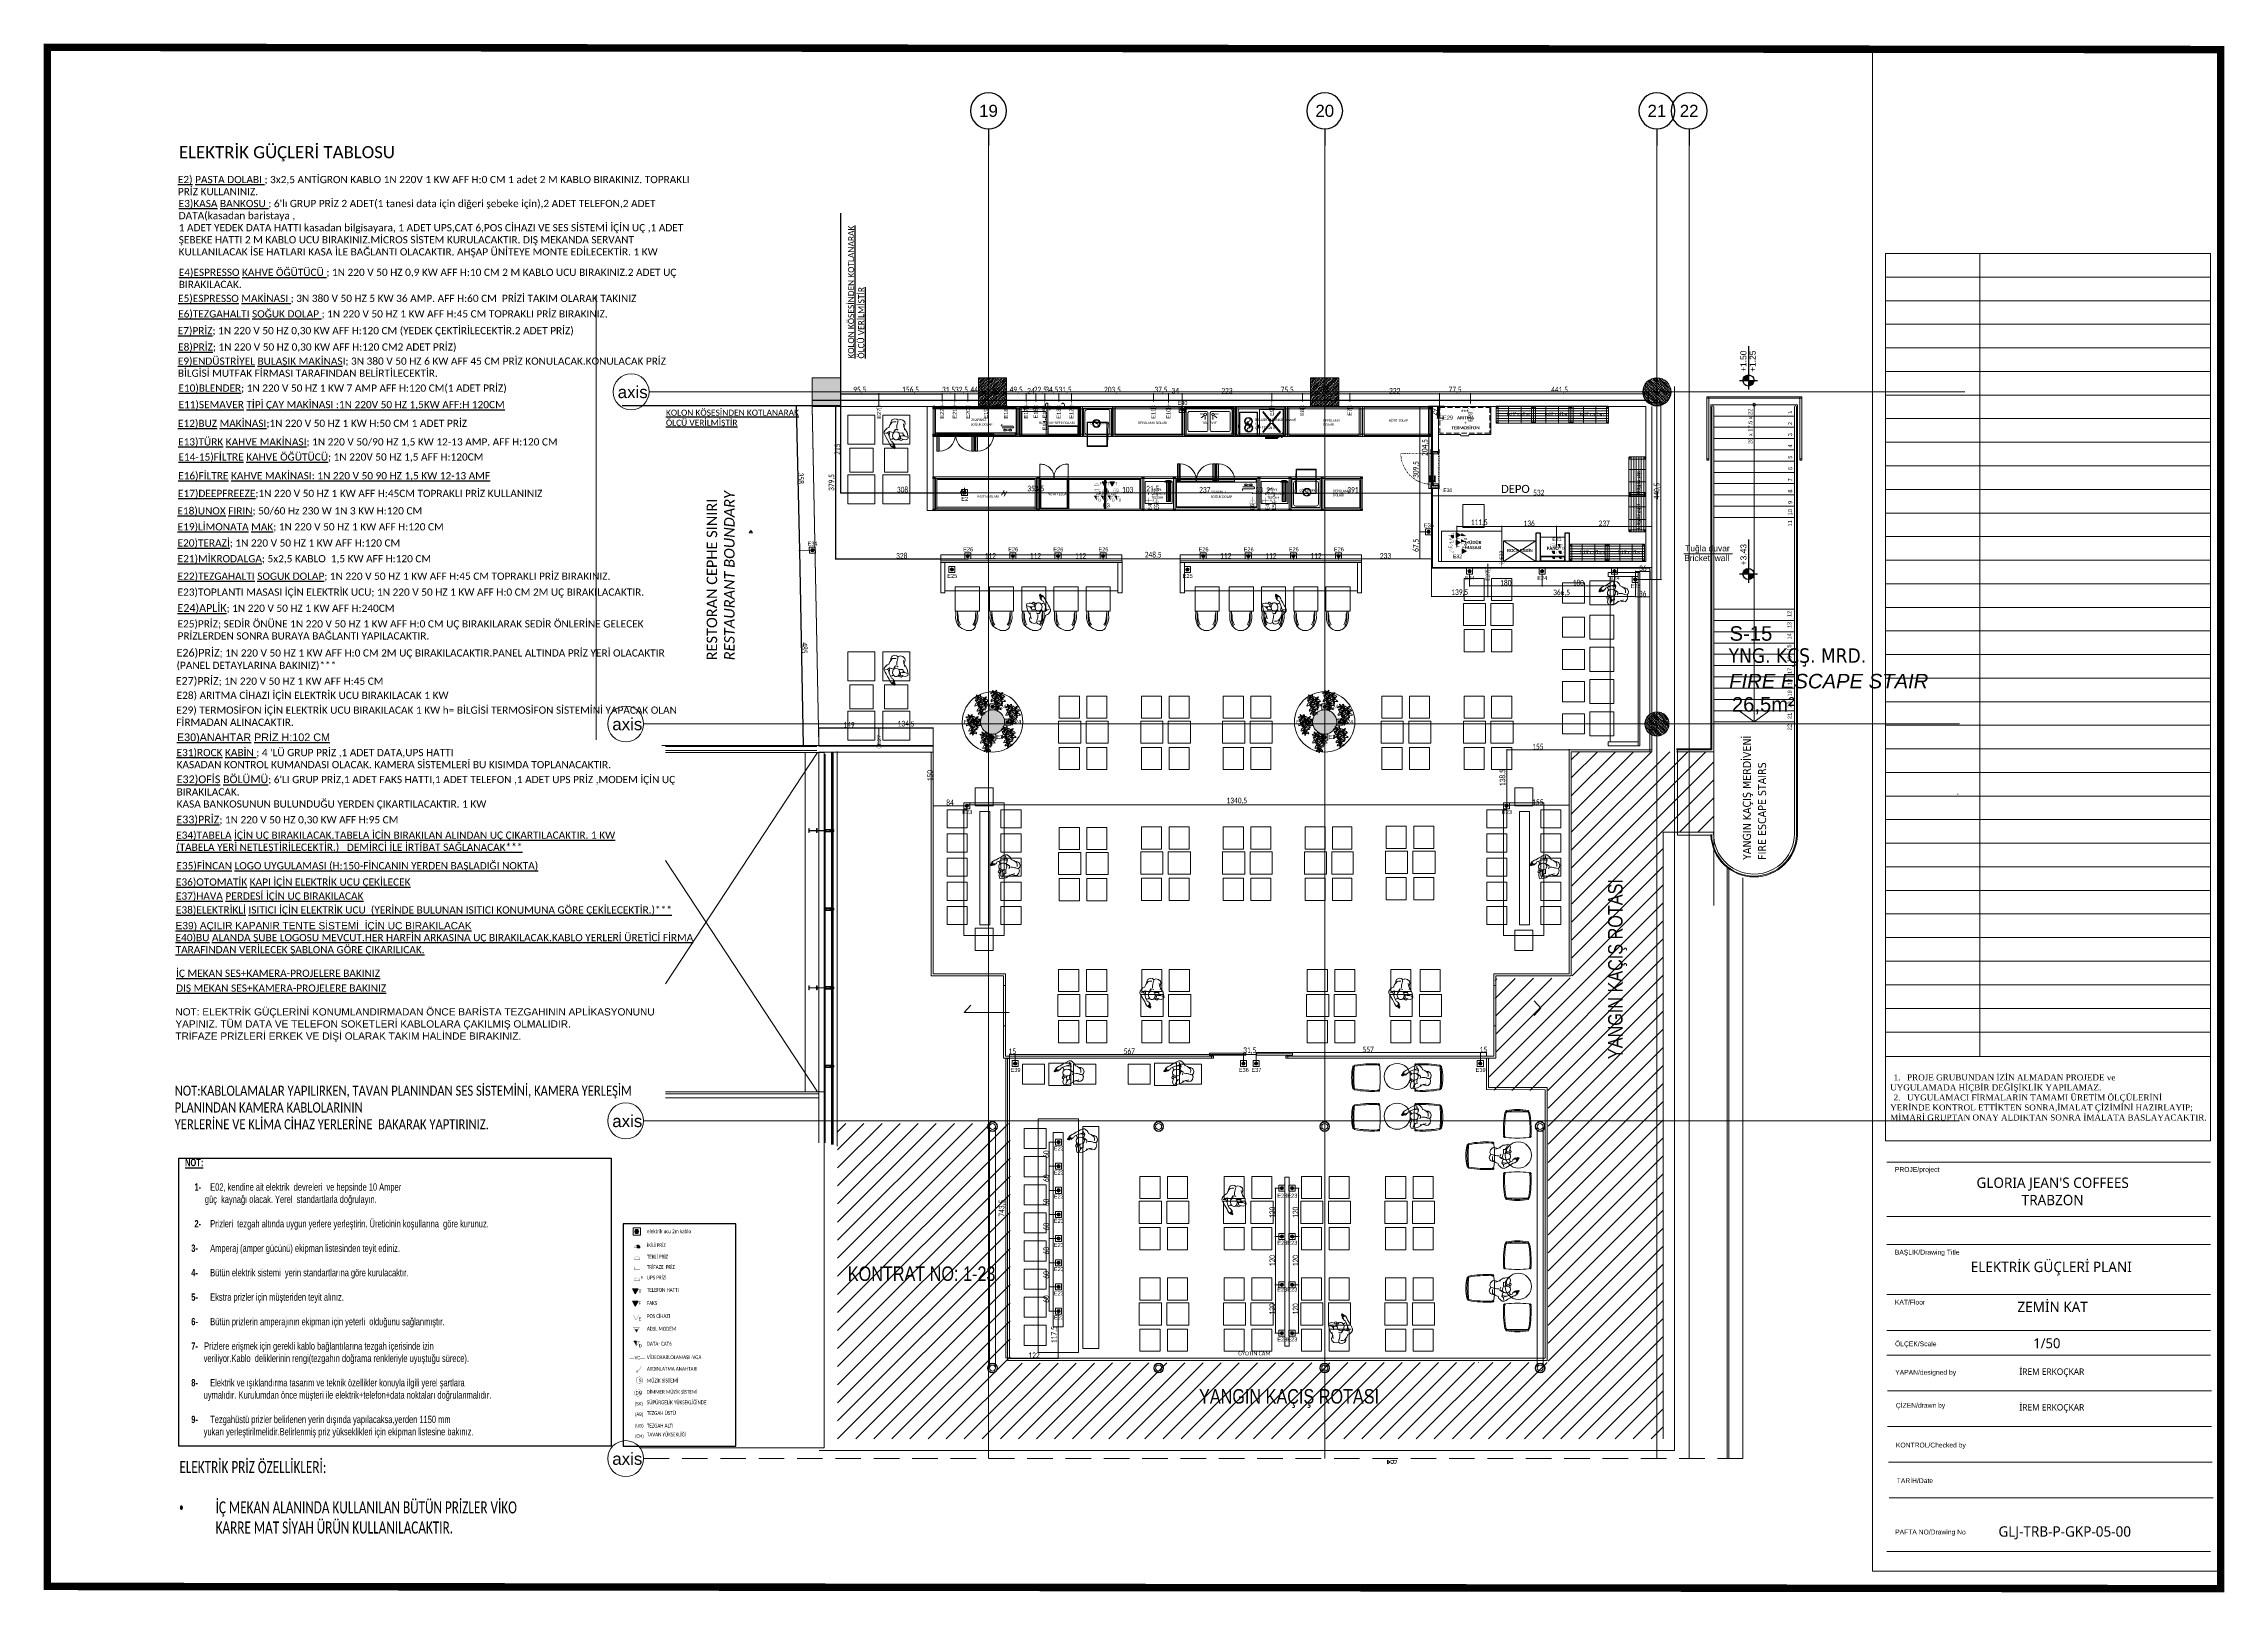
# Model space of a CAD drawing. Header units: millimetres. Extents: x -24 to 530668, y -246875 to -2983.
# Drawn here: x 263378 to 268793, y -120810 to -116962 of the extents above; entities that cross this region are included whole.
import ezdxf
from ezdxf.enums import TextEntityAlignment as Align

# ---------------------------------------------------------------- set-up
doc = ezdxf.new("R2010")
doc.units = ezdxf.units.MM
doc.header["$PDMODE"] = 2
for name, pattern in [('ACAD_ISO07W100', [3, 0, -3]), ('DASHED', [19.05, 12.7, -6.35]), ('DASHED2', [9.525, 6.35, -3.175]), ('HIDDEN', [0.375, 0.25, -0.125])]:
    doc.linetypes.add(name, pattern=pattern)
doc.layers.get('0').update_dxf_attribs({"lineweight": 20})
for name, color, linetype, lineweight in [('0S-Profile EPDM', 22, 'Continuous', 25), ('0S-Shading EPDM', 25, 'Continuous', 13), ('aydınlatma yazı', 1, 'Continuous', 20), ('CAM', 141, 'Continuous', 0), ('elektrik', 10, 'Continuous', 9), ('elektrik panosu', 1, 'Continuous', 25), ('elektrik yazı', 1, 'Continuous', 25), ('KP', 167, 'Continuous', 30), ('t_antet', 24, 'Continuous', 20), ('t_cam', 132, 'Continuous', 20), ('T_elektrik', 10, 'Continuous', 9), ('t_tarama', 253, 'Continuous', 5), ('t_yazı', 23, 'Continuous', 25), ('ölçü', 251, 'Continuous', 5)]:
    doc.layers.add(name, color=color, linetype=linetype, lineweight=lineweight)
for name, color, linetype in [('a_grid_label', 9, 'Continuous'), ('a_level_plan_1_1', 7, 'Continuous'), ('a_window_metal_aluminium_section', 2, 'Continuous'), ('Kıtc-014 Elk Tes İşaretler', 1, 'Continuous')]:
    doc.layers.add(name, color=color, linetype=linetype)
doc.styles.add('arial', font='arial.ttf')
doc.styles.add('ARIALT', font='arial.ttf', dxfattribs={"height": 10})
doc.styles.add('OLUŞTURULMUŞ_STİL_1', font='arialbd.ttf')
doc.styles.add('SIMPLEX', font='SIMPLEX')
doc.styles.get("Standard").update_dxf_attribs({"font": 'times.ttf', "height": 12})
doc.styles.add('style1', font='arial.ttf', dxfattribs={"height": 20})
doc.styles.add('text2', font='calibri.ttf', dxfattribs={"width": 0.8})
doc.styles.add('txt_tur_1', font='arial.ttf', dxfattribs={"height": 1.5})
doc.styles.add('txt_tur_100', font='arial.ttf', dxfattribs={"height": 150})
doc.styles.add('türkçe', font='arial.ttf')
doc.styles.add('X_S_COL_01$0$arial', font='arial.ttf')
doc.styles.add('yazı', font='arial.ttf')
doc.styles.add('Ölçü50', font='calibri.ttf', dxfattribs={"width": 0.7})
doc.dimstyles.new('olcu10', dxfattribs={"dimtxt": 14, "dimasz": 2, "dimexe": 1.25, "dimexo": 0.625, "dimgap": 0.5, "dimtad": 1, "dimdec": 1, "dimrnd": 0.5, "dimzin": 9, "dimtxsty": 'Ölçü50', "dimblk": 'ARCHTICK', "dimcen": 2, "dimclrd": 256, "dimclre": 256, "dimclrt": 6, "dimazin": 2, "dimtfac": 1, "dimtdec": 1, "dimtix": 1, "dimtmove": 0, "dimatfit": 3, "dimldrblk": 'ARCHTICK', "dimfxl": 1, "dimlwd": -1, "dimarcsym": 0})
pattern_1 = [(135, (243526.0257, -129410.637), (-4.490128, -4.490128), []), (135, (243526.0257, -129406.147), (-4.490128, -4.490128), [3.175, -1.5875])]

# ---------------------------------------------------------------- blocks, each defined once
blk = doc.blocks.new('Gasket 242524')
at = {"layer": '0S-Shading EPDM'}
h = blk.add_hatch(dxfattribs=at)
h.set_pattern_fill('ANSI37', color=256, scale=0.625, angle=90, style=0)
h.paths.add_polyline_path([(-2.737134, 5.300517), (-2.87946, 5.056922), (-3.000123, 4.801901), (-3.098214, 4.537377), (-3.172994, 4.265342), (-3.223901, 3.987847), (-3.250549, 3.706982), (-3.252739, 3.424864), (-3.230453, 3.14362), (-3.18386, 2.865368), (-3.113311, 2.592205), (-3.019338, 2.32619), (-2.902648, 2.069327), (-2.76412, 1.823552), (-2.6048, 1.590717), (-2.556662, 1.520493), (-2.514672, 1.446428), (-2.479134, 1.36906), (-2.450306, 1.288949), (-2.428397, 1.206677), (-2.413566, 1.122839), (-2.405919, 1.038044), (-2.405514, 0.952905), (-2.412352, 0.86804), (-2.426384, 0.784065), (-2.447508, 0.701588), (-2.475572, 0.621206), (-2.510371, 0.543503), (-2.551654, 0.469042), (-2.599121, 0.398362), (-2.652428, 0.331976), (-2.711189, 0.270365), (-2.774978, 0.213975), (-2.843332, 0.163216), (-2.915756, 0.118456), (-2.991725, 0.080018), (-3.070688, 0.048182), (-3.152073, 0.023177), (-3.235291, 0.005187), (-3.319736, -0.00566), (-3.404799, -0.009285), (-4.813239, -0.009285), (-4.890818, -0.012298), (-4.96793, -0.021322), (-5.04411, -0.0363), (-5.118898, -0.057143), (-5.191843, -0.083726), (-8.888317, -1.595786), (-8.966648, -1.631845), (-9.041582, -1.674518), (-9.11256, -1.723489), (-9.179056, -1.778392), (-9.240574, -1.83882), (-9.296658, -1.904323), (-9.34689, -1.974415), (-9.390896, -2.048574), (-9.42835, -2.126248), (-9.458972, -2.20686), (-9.482536, -2.289811), (-9.498866, -2.374483), (-9.50784, -2.460247), (-9.509392, -2.546466), (-9.50351, -2.632498), (-9.490239, -2.717703), (-9.469675, -2.801448), (-9.441974, -2.88311), (-9.40734, -2.962082), (-9.366031, -3.037776), (-9.318354, -3.10963), (-9.264664, -3.17711), (-9.205361, -3.239713), (-9.140884, -3.296974), (-9.071714, -3.348467), (-8.998365, -3.393809), (-8.921382, -3.432664), (-8.841338, -3.464742), (-8.758827, -3.489805), (-5.875279, -4.103828), (-2.950409, -4.473981), (-0.004806, -4.597656), (2.940798, -4.473985), (5.865668, -4.103838), (8.749217, -3.489819), (8.831728, -3.464756), (8.911773, -3.432678), (8.988756, -3.393823), (9.062106, -3.34848), (9.131277, -3.296986), (9.195754, -3.239725), (9.255058, -3.177121), (9.308748, -3.109641), (9.356425, -3.037787), (9.397735, -2.962092), (9.432369, -2.88312), (9.460071, -2.801457), (9.480634, -2.717711), (9.493906, -2.632505), (9.499788, -2.546473), (9.498236, -2.460254), (9.489261, -2.374489), (9.472932, -2.289816), (9.449368, -2.206865), (9.418745, -2.126252), (9.381291, -2.048577), (9.337284, -1.974418), (9.287052, -1.904326), (9.230968, -1.838822), (9.169449, -1.778393), (9.102953, -1.72349), (9.031974, -1.674519), (8.95704, -1.631845), (8.878708, -1.595786), (5.182234, -0.083726), (5.109288, -0.057143), (5.034501, -0.0363), (4.958321, -0.021322), (4.881209, -0.012298), (4.80363, -0.009285), (3.39519, -0.009285), (3.310127, -0.00566), (3.225681, 0.005187), (3.142464, 0.023177), (3.061079, 0.048182), (2.982116, 0.080018), (2.906147, 0.118456), (2.833723, 0.163216), (2.765369, 0.213975), (2.70158, 0.270365), (2.642819, 0.331976), (2.589512, 0.398362), (2.542045, 0.469042), (2.500762, 0.543503), (2.465963, 0.621206), (2.437899, 0.701588), (2.416775, 0.784065), (2.402743, 0.86804), (2.395905, 0.952905), (2.39631, 1.038044), (2.403957, 1.122839), (2.418788, 1.206677), (2.440697, 1.288949), (2.469525, 1.36906), (2.505063, 1.446428), (2.547053, 1.520493), (2.595191, 1.590717), (2.754511, 1.823552), (2.893039, 2.069327), (3.009729, 2.32619), (3.103702, 2.592205), (3.174251, 2.865368), (3.220844, 3.14362), (3.24313, 3.424864), (3.24094, 3.706982), (3.214292, 3.987847), (3.163385, 4.265342), (3.088605, 4.537377), (2.990514, 4.801901), (2.869851, 5.056922), (2.727525, 5.300517), (2.56461, 5.530851), (2.382333, 5.746188), (2.182067, 5.944906), (1.965322, 6.125506), (1.73373, 6.286629), (1.489038, 6.427059), (1.233088, 6.545739), (0.967811, 6.641774), (0.695204, 6.714442), (0.417322, 6.763193), (0.136258, 6.78766), (-0.145868, 6.78766), (-0.426931, 6.763193), (-0.704813, 6.714442), (-0.97742, 6.641774), (-1.242697, 6.545739), (-1.498647, 6.427059), (-1.743339, 6.286629), (-1.974931, 6.125506), (-2.191676, 5.944906), (-2.391942, 5.746188), (-2.574219, 5.530851)])
at = {"layer": '0S-Profile EPDM'}
blk.add_lwpolyline([(-2.737134, 5.300517), (-2.87946, 5.056922), (-3.000123, 4.801901), (-3.098214, 4.537377), (-3.172994, 4.265342), (-3.223901, 3.987847), (-3.250549, 3.706982), (-3.252739, 3.424864), (-3.230453, 3.14362), (-3.18386, 2.865368), (-3.113311, 2.592205), (-3.019338, 2.32619), (-2.902648, 2.069327), (-2.76412, 1.823552), (-2.6048, 1.590717), (-2.556662, 1.520493), (-2.514672, 1.446428), (-2.479134, 1.36906), (-2.450306, 1.288949), (-2.428397, 1.206677), (-2.413566, 1.122839), (-2.405919, 1.038044), (-2.405514, 0.952905), (-2.412352, 0.86804), (-2.426384, 0.784065), (-2.447508, 0.701588), (-2.475572, 0.621206), (-2.510371, 0.543503), (-2.551654, 0.469042), (-2.599121, 0.398362), (-2.652428, 0.331976), (-2.711189, 0.270365), (-2.774978, 0.213975), (-2.843332, 0.163216), (-2.915756, 0.118456), (-2.991725, 0.080018), (-3.070688, 0.048182), (-3.152073, 0.023177), (-3.235291, 0.005187), (-3.319736, -0.00566), (-3.404799, -0.009285), (-4.813239, -0.009285), (-4.890818, -0.012298), (-4.96793, -0.021322), (-5.04411, -0.0363), (-5.118898, -0.057143), (-5.191843, -0.083726), (-8.888317, -1.595786), (-8.966648, -1.631845), (-9.041582, -1.674518), (-9.11256, -1.723489), (-9.179056, -1.778392), (-9.240574, -1.83882), (-9.296658, -1.904323), (-9.34689, -1.974415), (-9.390896, -2.048574), (-9.42835, -2.126248), (-9.458972, -2.20686), (-9.482536, -2.289811), (-9.498866, -2.374483), (-9.50784, -2.460247), (-9.509392, -2.546466), (-9.50351, -2.632498), (-9.490239, -2.717703), (-9.469675, -2.801448), (-9.441974, -2.88311), (-9.40734, -2.962082), (-9.366031, -3.037776), (-9.318354, -3.10963), (-9.264664, -3.17711), (-9.205361, -3.239713), (-9.140884, -3.296974), (-9.071714, -3.348467), (-8.998365, -3.393809), (-8.921382, -3.432664), (-8.841338, -3.464742), (-8.758827, -3.489805), (-5.875279, -4.103828), (-2.950409, -4.473981), (-0.004806, -4.597656), (2.940798, -4.473985), (5.865668, -4.103838), (8.749217, -3.489819), (8.831728, -3.464756), (8.911773, -3.432678), (8.988756, -3.393823), (9.062106, -3.34848), (9.131277, -3.296986), (9.195754, -3.239725), (9.255058, -3.177121), (9.308748, -3.109641), (9.356425, -3.037787), (9.397735, -2.962092), (9.432369, -2.88312), (9.460071, -2.801457), (9.480634, -2.717711), (9.493906, -2.632505), (9.499788, -2.546473), (9.498236, -2.460254), (9.489261, -2.374489), (9.472932, -2.289816), (9.449368, -2.206865), (9.418745, -2.126252), (9.381291, -2.048577), (9.337284, -1.974418), (9.287052, -1.904326), (9.230968, -1.838822), (9.169449, -1.778393), (9.102953, -1.72349), (9.031974, -1.674519), (8.95704, -1.631845), (8.878708, -1.595786), (5.182234, -0.083726), (5.109288, -0.057143), (5.034501, -0.0363), (4.958321, -0.021322), (4.881209, -0.012298), (4.80363, -0.009285), (3.39519, -0.009285), (3.310127, -0.00566), (3.225681, 0.005187), (3.142464, 0.023177), (3.061079, 0.048182), (2.982116, 0.080018), (2.906147, 0.118456), (2.833723, 0.163216), (2.765369, 0.213975), (2.70158, 0.270365), (2.642819, 0.331976), (2.589512, 0.398362), (2.542045, 0.469042), (2.500762, 0.543503), (2.465963, 0.621206), (2.437899, 0.701588), (2.416775, 0.784065), (2.402743, 0.86804), (2.395905, 0.952905), (2.39631, 1.038044), (2.403957, 1.122839), (2.418788, 1.206677), (2.440697, 1.288949), (2.469525, 1.36906), (2.505063, 1.446428), (2.547053, 1.520493), (2.595191, 1.590717), (2.754511, 1.823552), (2.893039, 2.069327), (3.009729, 2.32619), (3.103702, 2.592205), (3.174251, 2.865368), (3.220844, 3.14362), (3.24313, 3.424864), (3.24094, 3.706982), (3.214292, 3.987847), (3.163385, 4.265342), (3.088605, 4.537377), (2.990514, 4.801901), (2.869851, 5.056922), (2.727525, 5.300517), (2.56461, 5.530851), (2.382333, 5.746188), (2.182067, 5.944906), (1.965322, 6.125506), (1.73373, 6.286629), (1.489038, 6.427059), (1.233088, 6.545739), (0.967811, 6.641774), (0.695204, 6.714442), (0.417322, 6.763193), (0.136258, 6.78766), (-0.145868, 6.78766), (-0.426931, 6.763193), (-0.704813, 6.714442), (-0.97742, 6.641774), (-1.242697, 6.545739), (-1.498647, 6.427059), (-1.743339, 6.286629), (-1.974931, 6.125506), (-2.191676, 5.944906), (-2.391942, 5.746188), (-2.574219, 5.530851), (-2.737134, 5.300517)], close=True, dxfattribs=at)
blk = doc.blocks.new('_242524')
at = {"layer": '0S-Profile EPDM'}
blk.add_blockref('Gasket 242524', (0, 0), dxfattribs=at)
blk = doc.blocks.new('dgriya')
at = {"layer": 'a_window_metal_aluminium_section', "extrusion": (0, 0, -1)}
for p, q in [((-162, 4), (-161, 5)), ((-161, 2), (-162, 4)), ((-162, 4), (-162, 4)), ((-161, 5), (-134, 5)), ((-160, 2), (-161, 2)), ((-159, 2), (-160, 2)), ((-158, 2), (-159, 2)), ((-156, 2), (-158, 2)), ((-158, 2), (-158, 2)), ((-158, 2), (-158, 2)), ((-155, 2), (-156, 2)), ((-156, 2), (-156, 2)), ((-156, 2), (-156, 2)), ((-154, 2), (-155, 2)), ((-153, 2), (-154, 2)), ((-154, 2), (-154, 2)), ((-152, 2), (-153, 2)), ((-153, 2), (-153, 2)), ((-151, 2), (-152, 2)), ((-150, 2), (-151, 2)), ((-151, 2), (-151, 2)), ((-149, 2), (-150, 2)), ((-147, 2), (-149, 2)), ((-149, 2), (-149, 2)), ((-149, 2), (-149, 2)), ((-146, 2), (-147, 2)), ((-147, 2), (-147, 2)), ((-147, 2), (-147, 2)), ((-146, 23), (-146, 25)), ((-146, 25), (3, 25)), ((-145, 22), (-146, 23)), ((-146, 14), (-145, 15)), ((-146, 13), (-146, 14)), ((-145, 13), (-146, 13)), ((-144, 1), (-146, 2)), ((-144, 22), (-145, 22)), ((-145, 15), (-144, 15)), ((-133, 13), (-145, 13)), ((-142, 23), (-144, 23)), ((-144, 23), (-144, 22)), ((-144, 15), (-144, 14)), ((-144, 14), (-142, 14)), ((-143, 0), (-144, 1)), ((-144, -1), (-143, 0)), ((-142, 19), (-142, 23)), ((-142, 14), (-142, 19)), ((-142, 19), (-141, 19)), ((-141, 19), (-142, 19)), ((-134, 5), (-133, 5)), ((-133, 12), (-133, 13)), ((-133, 6), (-133, 12)), ((-133, 5), (-133, 6)), ((3, 25), (4, 25)), ((4, 25), (4, 24)), ((4, 24), (4, -24)), ((-162, -4), (-161, -3)), ((-162, -5), (-162, -4)), ((-161, -5), (-162, -5)), ((-161, -3), (-160, -2)), ((-134, -5), (-161, -5)), ((-160, -2), (-159, -2)), ((-159, -2), (-159, -2)), ((-159, -2), (-159, -2)), ((-159, -2), (-157, -2)), ((-157, -2), (-157, -2)), ((-157, -2), (-157, -2)), ((-157, -2), (-156, -2)), ((-156, -2), (-155, -2)), ((-155, -2), (-155, -2)), ((-155, -2), (-154, -2)), ((-154, -2), (-153, -2)), ((-153, -2), (-153, -2)), ((-153, -2), (-152, -2)), ((-152, -2), (-152, -2)), ((-152, -2), (-151, -2)), ((-151, -2), (-150, -2)), ((-150, -2), (-150, -2)), ((-150, -2), (-150, -2)), ((-150, -2), (-148, -2)), ((-148, -2), (-148, -2)), ((-148, -2), (-148, -2)), ((-148, -2), (-146, -2)), ((-146, -2), (-144, -1)), ((-146, -13), (-145, -13)), ((-146, -14), (-146, -13)), ((-146, -13), (-146, -13)), ((-145, -15), (-146, -14)), ((-146, -23), (-145, -22)), ((-146, -25), (-146, -23)), ((3, -25), (-146, -25)), ((-145, -13), (-133, -13)), ((-144, -15), (-145, -15)), ((-145, -22), (-144, -22)), ((-142, -14), (-144, -14)), ((-144, -14), (-144, -15)), ((-144, -22), (-144, -24)), ((-144, -24), (-142, -24)), ((-142, -19), (-142, -14)), ((-142, -24), (-142, -19)), ((-142, -19), (-141, -19)), ((-141, -19), (-142, -19)), ((-133, -6), (-134, -5)), ((-133, -12), (-133, -6)), ((-133, -6), (-133, -6)), ((-133, -13), (-133, -12)), ((4, -25), (3, -25)), ((4, -24), (4, -25))]:
    blk.add_line(p, q, dxfattribs=at)
at = {"layer": 'a_window_metal_aluminium_section'}
for p, q in [((-130, 23), (-130, -23)), ((0, 23), (-130, 23)), ((-130, 23), (-130, 23)), ((0, -23), (0, 23)), ((-130, -23), (0, -23))]:
    blk.add_line(p, q, dxfattribs=at)
for points in [[(-192, 27), (-204, 27), (-204, 0)], [(-192, 25), (-202, 25), (-202, 0)], [(-192, 25), (-192, 27)], [(-192, -27), (-204, -27), (-204, 0)], [(-192, -25), (-202, -25), (-202, 0)], [(-192, -25), (-192, -27)]]:
    blk.add_lwpolyline(points, dxfattribs=at)
for points in [[(-192, 23), (-192, 20), (-192, 19), (-193, 19), (-193, 21), (-195, 21), (-195, 21), (-195, 21), (-195, 21), (-195, 20), (-195, 20), (-195, 20), (-196, 20), (-196, 20), (-196, 11), (-193, 11), (-193, 12), (-192, 12), (-192, 12), (-192, -12), (-192, -12), (-193, -12), (-193, -11), (-196, -11), (-196, -20), (-196, -20), (-195, -20), (-195, -20), (-195, -20), (-195, -21), (-195, -21), (-195, -21), (-195, -21), (-193, -21), (-193, -19), (-192, -19), (-192, -20), (-192, -24), (-195, -23), (-195, -22), (-196, -22), (-196, -23), (-196, -23), (-196, -23), (-196, -23), (-196, -23), (-196, -23), (-196, -23), (-196, -23), (-196, -23), (-196, -23), (-196, -23), (-196, -23), (-196, -23), (-197, -23), (-197, -23), (-197, -23), (-197, -23), (-197, -23), (-197, -23), (-197, -23), (-198, -23), (-198, -23), (-198, -23), (-198, -23), (-198, -23), (-198, -23), (-198, -23), (-198, -23), (-198, -23), (-198, -23), (-199, -23), (-199, -22), (-199, -22), (-199, -22), (-199, -22), (-199, -22), (-199, -22), (-199, -22), (-199, -22), (-200, -22), (-200, -22), (-200, -22), (-200, -22), (-200, -22), (-200, -22), (-200, -22), (-201, -22), (-201, -22), (-201, -22), (-201, -22), (-201, -22), (-201, -21), (-201, -21), (-201, -21), (-201, -21), (-201, -21), (-201, -21), (-201, -21), (-201, -21), (-201, -21), (-201, -20), (-198, -20), (-198, -20), (-198, -20), (-198, -20), (-198, -20), (-198, -11), (-198, -11), (-197, -10), (-197, -10), (-197, -10), (-197, -10), (-197, -10), (-197, -10), (-197, -10), (-196, -10), (-195, -10), (-195, -10), (-195, -10), (-195, -10), (-195, -9), (-195, -9), (-195, -9), (-195, -9), (-195, 0), (-194, 0), (-194, 0), (-194, 0), (-195, 0), (-195, 9), (-195, 9), (-195, 9), (-195, 9), (-195, 10), (-195, 10), (-195, 10), (-195, 10), (-196, 10), (-197, 10), (-197, 10), (-197, 10), (-197, 10), (-197, 10), (-197, 10), (-197, 10), (-198, 11), (-198, 11), (-198, 20), (-198, 20), (-198, 20), (-198, 20), (-198, 20), (-201, 20), (-201, 21), (-201, 21), (-201, 21), (-201, 21), (-201, 21), (-201, 21), (-201, 21), (-201, 21), (-201, 21), (-201, 22), (-201, 22), (-201, 22), (-201, 22), (-200, 22), (-200, 22), (-200, 22), (-200, 22), (-200, 22), (-200, 22), (-200, 22), (-200, 22), (-200, 22), (-199, 22), (-199, 22), (-199, 22), (-199, 22), (-199, 22), (-199, 22), (-198, 23), (-198, 23), (-198, 23), (-198, 23), (-198, 23), (-198, 23), (-198, 23), (-198, 23), (-198, 23), (-197, 23), (-197, 23), (-197, 23), (-197, 23), (-197, 23), (-197, 23), (-197, 23), (-197, 23), (-197, 23), (-196, 23), (-196, 23), (-196, 23), (-196, 23), (-196, 23), (-196, 23), (-196, 23), (-196, 23), (-196, 23), (-196, 23), (-196, 22), (-196, 22), (-195, 22), (-195, 22), (-192, 23)], [(-133, -3), (-133, -3), (-133, 3), (-133, 3), (-141, 3), (-141, 3), (-141, -3), (-141, -3), (-133, -3)], [(-138, 14), (-133, 14), (-133, 19), (-132, 19), (-133, 19), (-133, 23), (-138, 23), (-138, 22), (-139, 22), (-140, 23), (-140, 23), (-140, 23), (-140, 22), (-139, 21), (-139, 20), (-139, 17), (-139, 16), (-140, 15), (-140, 15), (-140, 15), (-140, 15), (-139, 15), (-138, 15), (-138, 14)], [(-138, -24), (-133, -24), (-133, -19), (-132, -19), (-133, -19), (-133, -14), (-138, -14), (-138, -15), (-139, -15), (-140, -15), (-140, -15), (-140, -15), (-140, -15), (-139, -16), (-139, -17), (-139, -20), (-139, -21), (-140, -22), (-140, -23), (-140, -23), (-140, -23), (-139, -22), (-138, -22), (-138, -24)]]:
    blk.add_lwpolyline(points, close=True, dxfattribs=at)
blk = doc.blocks.new('Gasket 244947')
at = {"layer": '0S-Shading EPDM'}
h = blk.add_hatch(dxfattribs=at)
h.set_pattern_fill('ANSI37', color=256, scale=0.625, angle=90, style=0)
h.paths.add_polyline_path([(7.8, 0), (4.57, 0), (4.1, 0.5), (4.1, 1.58), (4.57, 2), (7.83, 2), (8.3, 1.58), (8.3, 0.5)], flags=16)
h.paths.add_polyline_path([(7.4, -4.5), (5, -4.5), (4, -3.5), (4, -2.5), (5, -1.5), (7.4, -1.5), (8.4, -2.5), (8.4, -3.5)], flags=16)
h.paths.add_polyline_path([(0.91, -7.87), (2.9, -7.87), (3.99, -7.9), (5.07, -8.01), (6.14, -8.2), (7.19, -8.45), (8.3, -8.65), (9.42, -8.78), (12.23, -8.8), (12.9, -8.4), (12.91, -8.21), (12.46, -7.82), (11.61, -7.83), (10.44, -7.8), (9.24, -7.74), (8.44, -7.65), (8.12, -7.41), (8.1, -7.23), (8.45, -6.86), (11.4, -7.01), (12.4, -6.05), (12.4, 0), (10.39, 0), (9.83, -0.15), (9.49, 0.08), (9.49, 1.7), (9.96, 1.98), (10.11, 2.19), (10, 2.47), (8.62, 3.61), (7.17, 3.1), (5.24, 3.1), (3.78, 3.61), (2.4, 2.47), (2.29, 2.19), (2.44, 1.98), (2.91, 1.7), (2.91, 0.08), (2.57, -0.15), (2.02, 0), (0, 0), (0, -5.98), (-0.26, -6.64), (-0.75, -7.11), (-1.28, -7.54), (-1.86, -7.9), (-2.46, -8.21), (-3.01, -8.46), (-3.07, -8.63), (-3.01, -8.79), (-2.85, -8.87), (-1.55, -8.62), (0.07, -8.05)])
at = {"layer": '0S-Profile EPDM'}
blk.add_lwpolyline([(0.91, -7.87), (2.9, -7.87), (3.99, -7.9), (5.07, -8.01), (6.14, -8.2), (7.19, -8.45), (8.3, -8.65), (9.42, -8.78), (12.23, -8.8), (12.9, -8.4), (12.91, -8.21), (12.46, -7.82), (11.61, -7.83), (10.44, -7.8), (9.24, -7.74), (8.44, -7.65), (8.12, -7.41), (8.1, -7.23), (8.45, -6.86), (11.4, -7.01), (12.4, -6.05), (12.4, 0), (10.39, 0), (9.83, -0.15), (9.49, 0.08), (9.49, 1.7), (9.96, 1.98), (10.11, 2.19), (10, 2.47), (8.62, 3.61), (7.17, 3.1), (5.24, 3.1), (3.78, 3.61), (2.4, 2.47), (2.29, 2.19), (2.44, 1.98), (2.91, 1.7), (2.91, 0.08), (2.57, -0.15), (2.02, 0), (0, 0), (0, -5.98), (-0.26, -6.64), (-0.75, -7.11), (-1.28, -7.54), (-1.86, -7.9), (-2.46, -8.21), (-3.01, -8.46), (-3.07, -8.63), (-3.01, -8.79), (-2.85, -8.87), (-1.55, -8.62), (0.07, -8.05), (0.91, -7.87)], close=True, dxfattribs=at)
at = {"layer": '0S-Profile EPDM', "extrusion": (0, 0, -1)}
for points in [[(-7.8, 0), (-4.57, 0), (-4.1, 0.5), (-4.1, 1.58), (-4.57, 2), (-7.83, 2), (-8.3, 1.58), (-8.3, 0.5), (-7.8, 0)], [(-7.4, -4.5), (-5, -4.5), (-4, -3.5), (-4, -2.5), (-5, -1.5), (-7.4, -1.5), (-8.4, -2.5), (-8.4, -3.5), (-7.4, -4.5)]]:
    blk.add_lwpolyline(points, close=True, dxfattribs=at)
blk = doc.blocks.new('_244947')
at = {"layer": '0S-Profile EPDM'}
blk.add_blockref('Gasket 244947', (0, 0), dxfattribs=at)
blk = doc.blocks.new('326320')
at = {"layer": '0S-Profile EPDM'}
for points in [[(8, 14), (8, 18), (7, 19), (5, 19), (4, 19), (4, 19), (3, 19), (3, 19), (3, 19), (2, 19), (2, 19), (2, 19), (0, 19), (0, 16), (0, 16), (0, 16), (0, 15), (0, 15), (0, 15), (0, 14), (0, 14), (0, 14), (0, 13), (0, 13), (0, 13), (0, 12), (0, 12), (0, 12), (0, 10), (1, 10), (1, 9), (0, 9), (0, 8), (0, 8), (0, 8), (0, 7), (0, 7), (0, 7), (0, 6), (0, 6), (0, 6), (0, 5), (0, 5), (0, 5), (0, 4), (0, 4), (0, 4), (0, 0), (2, 0), (2, 0), (2, 0), (3, 0), (3, 0), (3, 0), (4, 0), (4, 0), (5, 0), (7, 0), (8, 2), (8, 6), (21, 6), (21, 6), (20, 7), (9, 7), (9, 7), (9, 12), (9, 12), (20, 12), (21, 13), (21, 14)], [(7, 17), (7, 2), (6, 2), (1, 2), (1, 18), (6, 18), (7, 17)]]:
    blk.add_lwpolyline(points, close=True, dxfattribs=at)
blk = doc.blocks.new('COLUMN-GZL6')
at = {"color": 0, "linetype": 'ByBlock', "lineweight": -2}
blk.add_lwpolyline([(50, 0), (50, -9), (15, -9, 0.414214), (3, -21), (3, -179, 0.414214), (15, -191), (50, -191), (50, -200), (-50, -200), (-50, -191), (-15, -191, 0.414214), (-3, -179), (-3, -21, 0.414214), (-15, -9), (-50, -9), (-50, 0)], format="xyb", close=True, dxfattribs=at)
at = {"style": 'arial', "flags": 9}
for tag in ['DATA', 'PROMPTS']:
    blk.add_attdef(tag, (0, 0), '', height=3, dxfattribs=at)
blk = doc.blocks.new('X_S_COL_01$0$COLUMN-GZL6')
at = {"color": 0, "linetype": 'ByBlock', "lineweight": -2}
blk.add_lwpolyline([(50, 0), (50, -9), (15, -9, 0.414214), (3, -21), (3, -179, 0.414214), (15, -191), (50, -191), (50, -200), (-50, -200), (-50, -191), (-15, -191, 0.414214), (-3, -179), (-3, -21, 0.414214), (-15, -9), (-50, -9), (-50, 0)], format="xyb", close=True, dxfattribs=at)
at = {"style": 'X_S_COL_01$0$arial', "flags": 9}
for tag in ['DATA', 'PROMPTS']:
    blk.add_attdef(tag, (0, 0), '', height=3, dxfattribs=at)
blk = doc.blocks.new('isttif rafı-flat-4')
for p, q in [((-1110, -1291.1), (-1068, -1291.1)), ((-1104.9, -1286), (-1104.9, -1379)), ((-1098.6, -1286), (-1098.6, -1379)), ((-1092.4, -1286), (-1092.4, -1379)), ((-1086.1, -1286), (-1086.1, -1379)), ((-1079.9, -1286), (-1079.9, -1379)), ((-1073.6, -1286), (-1073.6, -1379)), ((-1110, -1317), (-1068, -1317)), ((-1110, -1348), (-1068, -1348)), ((-1110, -1373.9), (-1068, -1373.9))]:
    blk.add_line(p, q)
blk.add_lwpolyline([(-1110, -1287.5), (-1110, -1377.5, 0.414214), (-1108.5, -1379), (-1069.5, -1379, 0.414214), (-1068, -1377.5), (-1068, -1287.5, 0.414214), (-1069.5, -1286), (-1108.5, -1286, 0.414214)], format="xyb", close=True)
for centre in [(-1108.5, -1287.5), (-1069.5, -1287.5), (-1108.5, -1377.5), (-1069.5, -1377.5)]:
    blk.add_circle(centre, 1.5)
blk = doc.blocks.new('A$C70273054-flat-1')
for p, q in [((-67, 130.2), (-67, 0)), ((2.5, 130.2), (-67, 130.2)), ((2.5, 130.2), (2.5, 77.1)), ((4.5, 75.1), (4.5, 75.1)), ((4.5, 55.1), (4.5, 55.1)), ((6.5, 57.1), (6.5, 73.1)), ((2.5, 0), (2.5, 53.1)), ((-67, 0), (2.5, 0))]:
    blk.add_line(p, q)
at = {"linetype": 'DASHED'}
blk.add_lwpolyline([(-0.5, 3), (-0.5, 127.2), (-64, 127.2), (-64, 3)], close=True, dxfattribs=at)
for centre, start, end in [((4.5, 77.1), 180, 270), ((4.5, 53.1), 90, 180), ((4.5, 73.1), 0, 90), ((4.5, 57.1), 270, 0)]:
    blk.add_arc(centre, 2, start, end)
at = {"style": 'style1', "width": 0.8}
blk.add_text('***', height=12, rotation=90, dxfattribs=at).set_placement((-47.2, 54.7))
blk = doc.blocks.new('dada')
for p, q in [((219954.2, -31838.4), (219950.3, -31846.2)), ((219955.5, -31834.6), (219954.2, -31838.4)), ((219959.4, -31844.5), (219954.9, -31845.1)), ((219961.5, -31828.8), (219955.5, -31834.6)), ((219964.3, -31841.6), (219959.4, -31844.5)), ((219962.8, -31845.2), (219959.4, -31844.5)), ((219964.1, -31826.5), (219961.5, -31828.8)), ((219963.6, -31829.8), (219964.1, -31826.5)), ((219964.1, -31826.5), (219966.7, -31822.6)), ((219964.2, -31845.6), (219964.3, -31841.6)), ((219965.9, -31838.1), (219964.3, -31841.6)), ((219965.9, -31838.1), (219965, -31837.7)), ((219967.8, -31810.1), (219965.6, -31815.3)), ((219965.6, -31815.3), (219966.3, -31821)), ((219970.3, -31839.5), (219965.9, -31838.1)), ((219966.3, -31821), (219966.1, -31823.5)), ((219966.7, -31822.6), (219967.9, -31820.3)), ((219973.4, -31806.9), (219967.8, -31810.1)), ((219967.9, -31820.3), (219969.4, -31817.1)), ((219969.4, -31817.1), (219969.8, -31816.1)), ((219975.3, -31840.4), (219970.3, -31839.5)), ((219975.1, -31840.7), (219972.6, -31847.5)), ((219980.5, -31807), (219973.4, -31806.9)), ((219978.8, -31839.4), (219975.1, -31840.7)), ((219983.2, -31839.4), (219978.8, -31839.4)), ((219982, -31833.1), (219978.9, -31834)), ((219984.7, -31810), (219980.5, -31807)), ((219985.9, -31833.9), (219982, -31833.1)), ((219987.6, -31841.5), (219983.2, -31839.4)), ((219983.4, -31830.6), (219984.4, -31825.3)), ((219984.3, -31815.6), (219984.6, -31812.1)), ((219984.6, -31817.3), (219984.3, -31815.6)), ((219984.4, -31825.3), (219984.7, -31822.8)), ((219984.6, -31818.7), (219984.6, -31817.3)), ((219984.6, -31820.5), (219984.6, -31818.7)), ((219984.7, -31822.8), (219984.6, -31820.5)), ((219988.6, -31808.2), (219984.7, -31810)), ((219988.1, -31839.2), (219985.7, -31836.9)), ((219988, -31838.6), (219985.9, -31833.9)), ((219989.4, -31844.9), (219987.6, -31841.5)), ((219988.1, -31839.2), (219988, -31838.6)), ((219988.5, -31841.6), (219988.1, -31839.2)), ((219989.1, -31844.1), (219988.5, -31841.6)), ((219993.9, -31808.4), (219988.6, -31808.2)), ((219993.5, -31842.3), (219988.6, -31843)), ((219994, -31816.3), (219988.8, -31815.1)), ((219989.4, -31845.9), (219989.1, -31844.1)), ((219989.4, -31847.8), (219989.4, -31844.9)), ((219999.3, -31842.1), (219993.5, -31842.3)), ((219998.9, -31812.3), (219993.9, -31808.4)), ((219997.6, -31817.9), (219994, -31816.3)), ((219999.7, -31822.2), (219997.6, -31817.9)), ((219997.9, -31845.6), (219997.6, -31842.2)), ((219999.7, -31813.2), (219998.9, -31812.3)), ((219999.3, -31842.1), (220002.3, -31845.7)), ((220000.9, -31818.5), (219999.7, -31813.2)), ((220001.6, -31826.6), (219999.7, -31822.2)), ((220000.2, -31823.1), (220000.9, -31818.5)), ((220002.8, -31833), (220001.6, -31826.6)), ((220002.9, -31833.1), (220001.9, -31831.9)), ((220006.7, -31835.8), (220002.9, -31833.1)), ((220008.3, -31838.4), (220006.7, -31835.8)), ((220010.1, -31841.6), (220008.3, -31838.4)), ((220011.5, -31845.8), (220010.1, -31841.6)), ((219950.3, -31846.2), (219950.4, -31849.8)), ((219950.4, -31849.8), (219955.8, -31853.3)), ((219954.9, -31845.1), (219953.1, -31845.6)), ((219955.8, -31853.3), (219959.9, -31853.5)), ((219959.9, -31853.5), (219963.5, -31853.2)), ((219970.6, -31847.5), (219962.8, -31845.2)), ((219963.2, -31854.8), (219963.4, -31853.2)), ((219965.6, -31857.5), (219963.2, -31854.8)), ((219963.5, -31853.2), (219967.3, -31852.8)), ((219968.5, -31857.1), (219965.6, -31857.5)), ((219967.3, -31852.8), (219968.8, -31852.9)), ((219970.3, -31855.5), (219968.5, -31857.1)), ((219969.1, -31849.2), (219968.6, -31852.2)), ((219968.6, -31852.2), (219970.2, -31855.4)), ((219968.6, -31852.2), (219968.6, -31852.2)), ((219970.6, -31848), (219969.1, -31849.2)), ((219970.2, -31855.4), (219972, -31856.6)), ((219971, -31847.2), (219970.6, -31848)), ((219972.2, -31846.3), (219971, -31847.2)), ((219972, -31856.6), (219973.4, -31857.2)), ((219972.2, -31846.3), (219972.9, -31846.5)), ((219972.6, -31847.5), (219972.2, -31849)), ((219972.2, -31849), (219973.4, -31855)), ((219973.4, -31855), (219974.9, -31857.4)), ((219973.4, -31857.2), (219974.3, -31857.1)), ((219974.3, -31857.1), (219974, -31855.9)), ((219974.9, -31857.4), (219976.6, -31858.5)), ((219976.3, -31878.1), (219976.7, -31876.9)), ((219976.4, -31878.4), (219976.3, -31878.1)), ((219976.8, -31878.5), (219976.4, -31878.4)), ((219976.5, -31879.8), (219978.1, -31877.9)), ((219976.6, -31880.4), (219976.5, -31879.8)), ((219976.6, -31858.5), (219980.3, -31859.2)), ((219976.9, -31880.6), (219976.6, -31880.4)), ((219976.7, -31876.9), (219977.5, -31876.1)), ((219977.9, -31877.8), (219976.8, -31878.5)), ((219979.2, -31879.3), (219976.9, -31880.6)), ((219977.5, -31876.1), (219978.5, -31875)), ((219978.7, -31877), (219977.9, -31877.8)), ((219978.1, -31877.9), (219979, -31877.2)), ((219978.5, -31875), (219979.2, -31874.4)), ((219980.1, -31875.8), (219978.7, -31877)), ((219980.1, -31870.4), (219978.8, -31871.8)), ((219978.8, -31871.8), (219978.9, -31872.1)), ((219978.9, -31872.1), (219979.2, -31872.2)), ((219979, -31877.2), (219980.3, -31876.2)), ((219979.2, -31872.2), (219981.2, -31871.8)), ((219979.2, -31874.4), (219980.3, -31873.4)), ((219981, -31877.7), (219979.2, -31879.3)), ((219981.2, -31878.6), (219979.2, -31879.3)), ((219979.4, -31879.5), (219979.2, -31879.3)), ((219981, -31879.2), (219979.4, -31879.5)), ((219981, -31869.8), (219980.1, -31870.4)), ((219982.1, -31874.4), (219980.1, -31875.8)), ((219980.3, -31859.2), (219982.4, -31858.8)), ((219980.3, -31873.4), (219981.5, -31872.2)), ((219980.3, -31876.2), (219981.3, -31875.3)), ((219983.2, -31868.1), (219981, -31869.8)), ((219982.2, -31876.8), (219981, -31877.7)), ((219984.3, -31878.3), (219981, -31879.2)), ((219981.2, -31871.8), (219982.2, -31871.3)), ((219983.5, -31877.4), (219981.2, -31878.6)), ((219981.3, -31875.3), (219982.2, -31874.6)), ((219981.5, -31872.2), (219982.2, -31871.3)), ((219982.2, -31874.6), (219982.1, -31874.4)), ((219982.2, -31871.3), (219982.7, -31870.2)), ((219982.2, -31874.6), (219983.9, -31875.9)), ((219982.2, -31876.8), (219983.9, -31875.9)), ((219982.4, -31858.8), (219985.1, -31857.1)), ((219984.9, -31866.8), (219983.2, -31868.1)), ((219985.2, -31876.8), (219983.5, -31877.4)), ((219983.9, -31875.9), (219986.7, -31877.1)), ((219986.7, -31877.1), (219984.3, -31878.3)), ((219986.8, -31865.9), (219984.9, -31866.8)), ((219985.1, -31857.1), (219988.9, -31851.8)), ((219986, -31876.8), (219985.2, -31876.8)), ((219985.8, -31856.2), (219987.9, -31859.4)), ((219987.9, -31875.9), (219986.7, -31877.1)), ((219988.6, -31865.9), (219986.8, -31865.9)), ((219987.9, -31859.4), (219991.6, -31861.6)), ((219991.2, -31872.7), (219987.9, -31875.9)), ((219988.6, -31865.9), (219991.6, -31861.6)), ((219988.9, -31851.8), (219989.4, -31847.8)), ((219993.3, -31869.5), (219991.2, -31872.7)), ((219991.6, -31861.6), (219993.2, -31859.7)), ((219993.2, -31859.7), (219997, -31853.7)), ((219993.3, -31869.5), (219998.7, -31863.7)), ((219997, -31853.7), (219997.9, -31845.6)), ((219997, -31853.7), (220000, -31849)), ((219998.7, -31863.7), (220003.7, -31858.5)), ((220000, -31849), (220002.3, -31845.7)), ((220002.3, -31845.7), (220003.5, -31847.3)), ((220003.5, -31847.3), (220008, -31848.7)), ((220003.7, -31858.5), (220007.4, -31854.5)), ((220007.4, -31854.5), (220010.8, -31850.1)), ((220010.8, -31850.1), (220011.5, -31845.8)), ((220010.8, -31850.1), (220010.8, -31850.1))]:
    blk.add_line(p, q)
blk = doc.blocks.new('grerg')
at = {"linetype": 'Continuous'}
for p, q in [((572358, 241404.8), (572355.5, 241405.4)), ((572414.1, 241404.8), (572416.5, 241405.4)), ((572354.5, 241349.3), (572352, 241349.1)), ((572417.5, 241349.3), (572420, 241349.1))]:
    blk.add_line(p, q, dxfattribs=at)
at = {"ltscale": 55}
for points in [[(572355.3, 241344), (572354.7, 241343.4, -0.414214), (572353.2, 241343.5), (572352.2, 241344.6, -0.414214), (572352.2, 241346), (572352.9, 241346.6)], [(572416.8, 241344), (572417.4, 241343.4, 0.414214), (572418.8, 241343.5), (572419.8, 241344.6, 0.414214), (572419.8, 241346), (572419.2, 241346.6)]]:
    blk.add_lwpolyline(points, format="xyb", dxfattribs=at)
at = {"linetype": 'HIDDEN', "ltscale": 10}
for points in [[(572352.9, 241346.6), (572353.3, 241347, -0.414214), (572354.8, 241347), (572355.8, 241345.9, -0.414214), (572355.7, 241344.5), (572355.3, 241344)], [(572419.2, 241346.6), (572418.7, 241347, 0.414214), (572417.3, 241347), (572416.3, 241345.9, 0.414214), (572416.3, 241344.5), (572416.8, 241344)]]:
    blk.add_lwpolyline(points, format="xyb", dxfattribs=at)
at = {"linetype": 'Continuous'}
for centre, radius, start, end in [((572606.9, 241361.5), 255.2, 170.0911, 182.7802), ((572607.2, 241361.5), 252.9, 170.1326, 182.7686), ((572359.4, 241403.8), 4.18, 110.9054, 157.091), ((572386, 241238.2), 171.8, 80.5769, 99.4231), ((572363.1, 241407.6), 5.17, 163.1821, 179.3659), ((572340, 241408.9), 17.9, 354.6951, 355.9245), ((572358.8, 241407.3), 0.962, 180.4441, 219.2565), ((572359.5, 241408.3), 1.64, 107.4363, 149.6662), ((572359.5, 241408.3), 1.64, 107.4363, 149.6662), ((572358.8, 241407.2), 0.94, 214.988, 253.9401), ((572359.4, 241413.1), 6.85, 263.4445, 275.1592), ((572386, 241282.9), 129.8, 77.9977, 102.0023), ((572386, 241018.8), 388.3, 86.1547, 93.8453), ((572412.7, 241413.1), 6.85, 264.8408, 276.5555), ((572412.5, 241408.3), 1.64, 30.3338, 72.5637), ((572413.2, 241407.2), 0.94, 286.0599, 325.012), ((572409, 241407.6), 5.17, 0.6341, 16.8179), ((572413.2, 241407.3), 0.962, 320.7435, 359.5559), ((572164.9, 241361.5), 252.9, 357.2314, 9.8674), ((572412.7, 241403.8), 4.18, 22.909, 69.0946), ((572432, 241408.9), 17.9, 184.0755, 185.3049), ((572165.2, 241361.5), 255.2, 357.2198, 9.9089), ((572359.1, 241350.1), 7.17, 187.8853, 259.2176), ((572386, 241628), 286.4, 264.3408, 275.6592), ((572412.9, 241350.1), 7.17, 280.7824, 352.1147), ((572412.9, 241350.1), 7.17, 280.7824, 352.1147)]:
    blk.add_arc(centre, radius, start, end, dxfattribs=at)
blk = doc.blocks.new('bitkitar')
at = {"layer": 't_tarama', "color": 76}
for points in [[(4.1, 24.5, 0.236863), (4.4, 28.3, 0.300043), (3.6, 23.8, 0.22508), (-0.8, 26.3, 0.429439), (2.4, 23.4)], [(3.6, 23.8, -0.286863), (8.2, 26.1, -0.43916), (3.6, 23.8, 0.363865), (6.9, 20.9, 0.192041), (3.7, 23.7, 0.192041)]]:
    blk.add_lwpolyline(points, format="xyb", dxfattribs=at)
for centre, radius, start, end in [((-6.1, 9.5), 6.15, 38.135, 102.16), ((-3.3, 17.3), 4.43, 202.7293, 297.5658), ((-5.2, 3.4), 6.15, 87.515, 102.16), ((-2.4, 11.2), 4.43, 202.7293, 297.5658), ((1.7, 6.7), 7.25, 114.2679, 158.9225), ((-5.5, 13.6), 4.29, 276.6058, 320.3237), ((-5.2, 3.4), 6.15, 38.135, 80.8318), ((2.6, 0.6), 7.25, 114.2679, 158.9225), ((-4.7, 7.5), 4.29, 276.6058, 356.5845), ((2.2, 17.4), 5.31, 163.9762, 229.8004), ((-6.3, 14.8), 5.24, 343.4853, 50.2913), ((3.1, 11.3), 5.31, 163.9762, 229.8004), ((-5.4, 8.7), 5.24, 343.4853, 50.2913), ((-0.7, 14.5), 6.15, 75.8621, 102.16), ((2.1, 22.2), 4.43, 202.7293, 297.5658), ((-5.5, 13.6), 4.29, 341.1609, 356.5845), ((-5.4, 8.7), 5.24, 39.1649, 41.6235), ((2.5, 12.5), 3.86, 166.9142, 186.3701), ((5.2, 9.8), 7.39, 100.7362, 151.4752), ((0.1, 16.8), 3.72, 247.9154, 281.8851), ((-2.9, 7.8), 5.73, 69.1722, 73.8391), ((-2.9, 7.8), 5.73, 7.8991, 69.1722), ((3.4, 6.4), 3.86, 166.9142, 274.8241), ((6.1, 3.7), 7.39, 134.7903, 151.4752), ((1, 10.7), 3.72, 247.9154, 312.6091), ((-2, 1.7), 5.73, 7.8991, 73.8391), ((2.5, 12.5), 3.86, 224.3064, 274.8241), ((5.3, 19.6), 4.58, 130.8364, 178.7066), ((0.7, 22.7), 3.08, 271.7817, 310.7707), ((2.1, 7.3), 6.15, 38.135, 102.16), ((4.9, 15.1), 4.43, 202.7293, 256.4381), ((7.2, 11.7), 7.25, 114.2679, 141.8465), ((0.1, 16.8), 3.72, 296.9544, 4.2959), ((-0.7, 14.5), 6.15, 38.135, 63.4551), ((7.6, 22.4), 5.31, 163.9762, 217.2788), ((6.1, 3.7), 7.39, 84.5264, 120.1212), ((-0.8, 19.8), 5.24, 343.4853, 50.2913), ((5.3, 19.6), 4.58, 112.7666, 121.8393), ((2.1, 26.4), 2.98, 284.1762, 298.6904), ((4, 3.8), 3.08, 0.5136, 108.4235), ((7.3, 8.4), 4.58, 201.4986, 267.4386), ((9.9, 4.5), 7.25, 115.4394, 158.9225), ((2.7, 11.4), 4.29, 276.6058, 356.5845), ((1.8, 18.3), 5.8, 69.8378, 72.3379), ((4.8, 27.1), 3.54, 249.04, 253.1357), ((0.7, 22.7), 3.08, 353.1745, 19.6916), ((6.7, 0.9), 2.98, 81.5148, 197.8954), ((-0.1, 18.6), 4.29, 337.1935, 356.5845), ((1.4, 5.3), 5.91, 294.3356, 345.0746), ((7.9, 17.4), 3.86, 166.9142, 222.0198), ((10.7, 14.8), 7.39, 100.7362, 151.4752), ((5.6, 21.8), 3.72, 247.9154, 4.2959), ((2.6, 12.8), 5.73, 7.8991, 73.8391), ((10.4, 15.2), 5.31, 163.9762, 217.2788), ((1.9, 12.6), 5.24, 343.4853, 50.2913), ((4.9, 15.1), 4.43, 293.47, 297.5658), ((9.9, 4.5), 7.25, 114.2679, 116.768), ((10.7, 10.3), 3.86, 166.9142, 233.8825), ((8.4, 14.6), 3.72, 247.9154, 4.2959), ((13.4, 7.6), 7.39, 100.7362, 151.4752), ((5.4, 5.6), 5.73, 7.8991, 73.8391), ((7.9, 17.4), 3.86, 256.7596, 274.8241), ((10.5, 4.4), 3.43, 110.2053, 190.184), ((9.5, 1.1), 3.54, 36.3287, 131.1652), ((9.5, 1.1), 3.54, 127.0695, 131.1652), ((3.6, 8.4), 5.8, 307.8673, 310.3674), ((10.2, 7.7), 4.92, 231.7345, 295.7595), ((11.3, 3.6), 4.2, 177.0848, 243.8907), ((3.6, 8.4), 5.8, 309.0389, 352.5219), ((5.2, 0), 4.25, 357.5756, 50.8782), ((10.7, 10.3), 3.86, 245.8798, 274.8241)]:
    blk.add_arc(centre, radius, start, end, dxfattribs=at)
blk = doc.blocks.new('fdg')
at = {"layer": 'KP'}
blk.add_lwpolyline([(249315.5, -96506), (249319.5, -96506), (249319.5, -96510), (249315.5, -96510), (249315.5, -96506), (249319.5, -96510), (249319.5, -96506), (249315.5, -96510)], dxfattribs=at)
blk = doc.blocks.new('60lik')
at = {"layer": 'KP'}
blk.add_lwpolyline([(260700.2, -106004.3), (260704.2, -106004.3), (260704.2, -106010.3), (260700.2, -106010.3), (260700.2, -106004.3), (260704.2, -106010.3), (260704.2, -106004.3), (260700.2, -106010.3)], dxfattribs=at)
blk = doc.blocks.new('buz makinası')
for p, q in [((1.5, 65.7), (1.5, 45.5)), ((75.1, 65.6), (75.1, 45.5)), ((0.1, 44.4), (76, 44.4)), ((75.1, 45.5), (1.5, 45.5)), ((44.7, -5.2), (44.8, 5)), ((65.4, 0), (75.7, 0)), ((70.5, -5.1), (70.5, 5.1)), ((55.4, -1), (55.2, -3.3)), ((55.2, -3), (56.2, -3.1)), ((55.3, -2.2), (57.1, -2.4)), ((55.4, -1.4), (56.4, -1.5))]:
    blk.add_line(p, q)
blk.add_lwpolyline([(76, 67), (76, 0), (0, 0), (0, 67)])
blk.add_lwpolyline([(55.2, -3.3, -0.063324), (54.4, -3.2, -0.07639), (53.8, -2.9, -0.107132), (53.5, -2.4, -0.14755), (53.4, -1.9, -0.14755), (53.5, -1.5, -0.107132), (54, -1.2, -0.07639), (54.6, -1, -0.063324), (55.4, -1, -0.063324)], format="xyb")
for centre in [(44.8, -0.1), (70.5, 0)]:
    blk.add_circle(centre, 2.54)
for centre, radius, start, end in [((38, -432.8), 501.3, 85.6523, 94.3477), ((38, -432.8), 499.8, 85.6397, 94.3477), ((53.4, 2.5), 4.47, 216.6875, 269.2772)]:
    blk.add_arc(centre, radius, start, end)
at = {"style": 'SIMPLEX', "text_generation_flag": 4}
for s, p in [('C', (33.4, -1.8)), ('D', (73.8, -2))]:
    blk.add_text(s, height=10.2, rotation=359.8355, dxfattribs=at).set_placement(p)
blk = doc.blocks.new('kademeli tezgah')
for p, q in [((3, -70, 0), (3, 0, 0)), ((153, 0, 0), (3, 0, 0)), ((6, -70, 0), (6, 0, 0)), ((150, -70, 0), (150, 0, 0)), ((153, -70, 0), (153, 0, 0)), ((153, -70, 0), (3, -70, 0))]:
    blk.add_line(p, q)
at = {"extrusion": (-1.28212e-09, 2.13547e-09, 1), "elevation": 0}
blk.add_lwpolyline([(147.6, -10), (147.6, -70), (87.6, -70), (87.6, -10)], close=True, dxfattribs=at)
at = {"extrusion": (1.28208e-09, -2.13547e-09, -1), "zscale": -1, "rotation": 180.0000002670029}
blk.add_blockref('buz makinası', (-7.7, -1.7, 0), dxfattribs=at)
blk = doc.blocks.new('A$C31687324-flat-1-flat-1')
at = {"extrusion": (-1.52846e-08, 6.3311e-09, 1), "elevation": 0}
for points in [[(60, -12.2), (0, -12.2), (0, 32.8), (60, 32.8)], [(59, -11.2), (1, -11.2), (1, 31.8), (59, 31.8)]]:
    blk.add_lwpolyline(points, close=True, dxfattribs=at)
for points in [[(21.8, 32), (21.8, 33.6, -0.414214), (23.6, 35.3), (26.1, 35.3, -0.414214), (27.9, 33.6), (27.9, 32)], [(21.5, -11.4), (21.5, -12.9, 0.414214), (23.2, -14.6), (25.8, -14.6, 0.414214), (27.5, -12.9), (27.5, -11.4)]]:
    blk.add_lwpolyline(points, format="xyb", dxfattribs=at)
for points in [[(22.7, 32.8), (22.7, 33.6, -0.414214), (23.6, 34.4), (26.1, 34.4, -0.414214), (27, 33.6), (27, 32.8)], [(22.4, -12.2), (22.4, -12.9, 0.414214), (23.2, -13.8), (25.8, -13.8, 0.414214), (26.6, -12.9), (26.6, -12.2)]]:
    blk.add_lwpolyline(points, format="xyb", close=True, dxfattribs=at)
blk = doc.blocks.new('a_level_plan')
at = {"layer": 'a_level_plan_1_1'}
h = blk.add_hatch(color=256, dxfattribs=at)
h.paths.add_polyline_path([(1.38, 0, 0.414214), (0, 1.38), (0, 0)])
h.paths.add_polyline_path([(-1.38, 0, 0.414214), (0, -1.38), (0, 0)])
for p, q in [((8.52, 0), (-2.24, 0)), ((0, 2.24), (0, -2.24))]:
    blk.add_line(p, q, dxfattribs=at)
blk.add_circle((0, 0), 1.38, dxfattribs=at)
at = {"layer": 'a_level_plan_1_1', "style": 'txt_tur_1'}
for p in [(2.13, 0.5), (2.13, -1.78)]:
    blk.add_attdef('±0.00', p, '', height=1.5, dxfattribs=at)
blk = doc.blocks.new('a_grid label')
at = {"layer": 'a_grid_label'}
blk.add_line((0, 4.14), (0, 0), dxfattribs=at)
blk.add_circle((0, 8.6), 4.46, dxfattribs=at)
at = {"layer": 'a_grid_label', "style": 'txt_tur_1'}
blk.add_attdef('A1', text='', height=3, dxfattribs=at).set_placement((0, 7.25), align=Align.CENTER)
blk = doc.blocks.new('kapıdetay')
at = {"ltscale": 0.2}
h = blk.add_hatch(dxfattribs=at)
h.set_pattern_fill('ANSI31', color=251, scale=0.2)
h.set_pattern_definition([(45, (-560329.91457, -186215.0068), (-0.44901280605, 0.44901280605), [])])
h.paths.add_polyline_path([(9.8, -4.4), (4.8, -4.4), (4.8, -4.2), (5.2, -4.2), (5.2, -1.6), (9.8, -1.6)])
h = blk.add_hatch(dxfattribs=at)
h.set_pattern_fill('ANSI31', color=251, scale=0.2)
h.set_pattern_definition([(45, (-560326.91455, -186218.00687), (-0.44901280605, 0.44901280605), [])])
h.paths.add_polyline_path([(81.2, -1.6), (81.2, -4.4), (76.2, -4.4), (76.2, -1.6)])
at = {"linetype": 'ACAD_ISO07W100', "ltscale": 0.2}
blk.add_line((4.8, -1), (4.8, 75.4), dxfattribs=at)
at = {"ltscale": 0.2}
for p, q in [((4.1, -4.2), (4.1, 0)), ((5.2, -4.2), (5.2, 0)), ((71.7, 4), (60.6, 4)), ((60.6, 3.8), (60.6, 4)), ((60.6, 2.2), (60.6, 3.8)), ((60.6, 2.2), (60.6, 2)), ((71.7, 2), (60.6, 2)), ((71.7, 2), (60.6, 2)), ((71.7, 3.8), (71.7, 4)), ((71.7, 2.2), (71.7, 3.8)), ((71.7, 3.8), (72.3, 3.8)), ((71.7, 2.2), (71.7, 2)), ((71.7, 2.2), (72.3, 2.2)), ((72.3, 3.6), (72.3, 3.8)), ((72.3, 2.4), (72.3, 3.6)), ((72.3, 3.6), (73.1, 3.6)), ((72.3, 2.4), (72.3, 2.2)), ((72.3, 2.4), (73.1, 2.4)), ((73.6, 1.9), (73.6, -0.5)), ((74.7, 1.9), (74.7, -0.5)), ((4.1, -4.2), (4.5, -4.2)), ((4.5, -4.2), (4.5, -0.2)), ((4.8, -4.2), (4.8, -0.2)), ((4.8, -1), (81.2, -1)), ((4.8, -5), (4.8, -1)), ((4.8, -1.6), (81.2, -1.6)), ((5.2, -4.2), (4.8, -4.2)), ((4.8, -4.4), (81.2, -4.4)), ((4.8, -5), (81.2, -5)), ((9.8, -4.4), (9.8, -1.6)), ((71.7, -8), (60.6, -8)), ((71.7, -8), (60.6, -8)), ((60.6, -8.2), (60.6, -8)), ((60.6, -8.2), (60.6, -9.8)), ((60.6, -9.8), (60.6, -10)), ((71.7, -10), (60.6, -10)), ((71.7, -8.2), (71.7, -8)), ((71.7, -8.2), (71.7, -9.8)), ((71.7, -8.2), (72.3, -8.2)), ((71.7, -9.8), (71.7, -10)), ((71.7, -9.8), (72.3, -9.8)), ((76.4, -0.5), (71.9, -0.5)), ((71.9, -0.5), (71.9, -1)), ((71.9, -5.5), (71.9, -5)), ((76.4, -5.5), (71.9, -5.5)), ((72.3, -8.4), (72.3, -8.2)), ((72.3, -8.4), (72.3, -9.6)), ((72.3, -8.4), (73.1, -8.4)), ((72.3, -9.6), (72.3, -9.8)), ((72.3, -9.6), (73.1, -9.6)), ((73.6, -7.9), (73.6, -5.5)), ((74.7, -7.9), (74.7, -5.5)), ((76.2, -4.4), (76.2, -1.6)), ((81.2, -5), (81.2, -1))]:
    blk.add_line(p, q, dxfattribs=at)
for points in [[(-5.2, -1), (2.8, -1), (2.8, 0.8), (-5.2, 0.8)], [(91.2, -1), (83.2, -1), (83.2, 0.8), (91.2, 0.8)], [(2.3, -15.5), (2.8, -15.5), (2.8, -19.8), (-5.2, -19.8), (-5.2, -18), (2.3, -18), (2.3, -15.5)], [(76.4, -0.5), (76.4, -1), (71.9, -1), (71.9, -0.5)], [(76.4, -5.5), (76.4, -5), (71.9, -5), (71.9, -5.5)], [(83.7, -15.5), (83.2, -15.5), (83.2, -19.8), (91.2, -19.8), (91.2, -18), (83.7, -18), (83.7, -15.5)]]:
    blk.add_lwpolyline(points, close=True, dxfattribs=at)
at = {"linetype": 'ACAD_ISO07W100', "ltscale": 0.2}
for points in [[(2.8, 0.8), (83.2, 0.8)], [(0, -18), (0, -1)], [(2.8, -19.8), (83.2, -19.8)], [(80.5, -18), (5.5, -18)], [(86, -18), (86, -1)]]:
    blk.add_lwpolyline(points, dxfattribs=at)
at = {"ltscale": 0.2}
for points in [[(1.5, -18), (5.5, -18), (5.5, -5.5), (4.5, -5.5), (4.5, -1), (1.5, -1), (1.5, -18)], [(84.5, -18), (80.5, -18), (80.5, -5.5), (81.5, -5.5), (81.5, -1), (84.5, -1), (84.5, -18)]]:
    blk.add_lwpolyline(points, dxfattribs=at)
blk.add_circle((4.7, 0.6), 0.8, dxfattribs=at)
at = {"linetype": 'ACAD_ISO07W100', "ltscale": 0.2}
blk.add_arc((4.9, -0.9), 76.3, 359.936, 90.064, dxfattribs=at)
at = {"ltscale": 0.2}
blk.add_ellipse((74.1, 3), major_axis=(0, 1.23), ratio=0.999304, start_param=1.570796315237618, end_param=7.853981622417204, dxfattribs=at)
at = {"ltscale": 0.2, "extrusion": (0, 0, -1)}
blk.add_ellipse((74.1, -9), major_axis=(0, 1.23), ratio=0.999304, start_param=4.712389, end_param=10.995574, dxfattribs=at)
blk = doc.blocks.new('NEW')
at = {"layer": 't_tarama'}
h = blk.add_hatch(dxfattribs=at)
h.set_pattern_fill('ANSI33', color=256, angle=90, style=0)
h.set_pattern_definition(pattern_1)
edge = h.paths.add_edge_path()
edge.add_arc((271845.8, -115080.6), 30, 0, 360)
edge = h.paths.add_edge_path()
edge.add_arc((271021, -115080.6), 30, 0, 360)
h.paths.add_polyline_path([(270573.5, -114225.6), (270643.5, -114225.6), (270643.5, -114295.6), (270573.5, -114295.6)])
h = blk.add_hatch(dxfattribs=at)
h.set_pattern_fill('ANSI33', color=256, angle=90, style=0)
h.set_pattern_definition([(225, (253309.567, -87629.9377), (4.490128, -4.490128), []), (225, (253305.077, -87629.9377), (4.490128, -4.490128), [3.175, -1.5875])])
h.paths.add_polyline_path([(271056, -114295.6), (271056, -114225.6), (270986, -114225.6), (270986, -114295.6)])
h = blk.add_hatch(dxfattribs=at)
h.set_pattern_fill('ANSI33', color=256, angle=90, style=0)
h.set_pattern_definition([(225, (254134.567, -87629.9377), (4.490128, -4.490128), []), (225, (254130.077, -87629.9377), (4.490128, -4.490128), [3.175, -1.5875])])
h.paths.add_polyline_path([(271881, -114295.6), (271881, -114225.6), (271811, -114225.6), (271811, -114295.6)])
h = blk.add_hatch(dxfattribs=at)
h.set_pattern_fill('ANSI33', color=256, angle=90, style=0)
h.set_pattern_definition(pattern_1)
edge = h.paths.add_edge_path()
edge.add_arc((272671, -114260.6), 35, 0, 360)
at = {"layer": 't_tarama', "extrusion": (1.73341e-08, -6.73534e-11, 1)}
h = blk.add_hatch(color=256, dxfattribs=at)
edge = h.paths.add_edge_path(flags=17)
edge.add_arc((271656.8, -114334), 8.5, 0, 360)
edge = h.paths.add_edge_path()
edge.add_arc((271656.8, -114334), 10, 0, 360)
edge = h.paths.add_edge_path(flags=16)
edge.add_arc((271656.8, -114338.3), 4.25, 90, 270)
at = {"layer": 't_tarama', "extrusion": (1.73341e-08, 6.73534e-11, 1)}
h = blk.add_hatch(color=256, dxfattribs=at)
edge = h.paths.add_edge_path(flags=17)
edge.add_arc((271279.4, -114339), 8.5, 0, 360)
edge = h.paths.add_edge_path()
edge.add_arc((271279.4, -114339), 10, 0, 360)
edge = h.paths.add_edge_path(flags=16)
edge.add_arc((271279.4, -114334.8), 4.25, 90, 270)
at = {"layer": 't_tarama'}
h = blk.add_hatch(color=256, dxfattribs=at)
edge = h.paths.add_edge_path(flags=16)
edge.add_ellipse((271657.1, -114350.4), major_axis=(6.01, 6.01), ratio=1, start_angle=0, end_angle=360, ccw=False)
edge = h.paths.add_edge_path()
edge.add_ellipse((271657.1, -114350.4), major_axis=(-7.07, 7.07), ratio=1, start_angle=0, end_angle=360, ccw=False)
edge = h.paths.add_edge_path(flags=16)
edge.add_ellipse((271657.1, -114346.1), major_axis=(-3.01, 3.01), ratio=1, start_angle=135, end_angle=315, ccw=False)
at = {"layer": 't_tarama', "extrusion": (-1.73341e-08, -6.73534e-11, 1)}
h = blk.add_hatch(color=256, dxfattribs=at)
edge = h.paths.add_edge_path(flags=17)
edge.add_arc((271801.8, -114510), 8.5, 0, 360)
edge = h.paths.add_edge_path()
edge.add_arc((271801.8, -114510), 10, 0, 360)
edge = h.paths.add_edge_path(flags=16)
edge.add_arc((271801.8, -114514.2), 4.25, 270, 450)
at = {"layer": 't_tarama'}
h = blk.add_hatch(dxfattribs=at)
h.set_pattern_fill('ANSI33', color=256, angle=90, style=0)
h.set_pattern_definition(pattern_1)
edge = h.paths.add_edge_path()
edge.add_arc((272671, -115085.6), 30, 0, 360)
h = blk.add_hatch(dxfattribs=at)
h.set_pattern_fill('ANSI31', color=256, scale=10)
h.set_pattern_definition([(45, (243526.026, -129410.637), (-22.45064, 22.45064), [])])
h.paths.add_polyline_path([(270636.4, -116078.1), (271064.7, -116078.1), (271064.7, -116673.4), (272401.1, -116671.6), (272401.1, -115996), (272254.7, -115995.7), (272254.7, -115916.1), (272271.3, -115916.1), (272268.9, -115718.6), (272460.3, -115716.1), (272457.9, -115154.4), (272812.5, -115154.8), (272812.5, -115354.6), (272686.8, -115354.6), (272686.8, -116228.1), (272686.8, -116861.9), (270636.4, -116861.9)])
h = blk.add_hatch(dxfattribs=at)
h.set_pattern_fill('ANSI31', color=256, scale=10)
h.set_pattern_definition([(45, (243526.026, -129410.637), (-22.45064, 22.45064), [])])
h.paths.add_polyline_path([(270636.4, -116078.1), (271064.7, -116078.1), (271064.7, -116673.4), (272401.1, -116671.6), (272401.1, -115996), (272254.7, -115995.7), (272254.7, -115916.1), (272271.3, -115916.1), (272268.9, -115718.6), (272460.3, -115716.1), (272457.9, -115154.4), (272812.5, -115154.8), (272812.5, -115354.6), (272686.8, -115354.6), (272686.8, -116228.1), (272686.8, -116861.9), (270636.4, -116861.9)])
for p, q in [((271011, -116910.6, -17966.2), (271011, -113648.4, -17966.2)), ((271846, -116910.6, -17966.2), (271846, -113648.4, -17966.2)), ((272671, -116910.6, -17966.2), (272671, -113648.4, -17966.2)), ((272751, -116910.6, -17966.2), (272751, -113648.4, -17966.2)), ((270036.6, -114022.5), (270036.6, -115124.7)), ((270168, -114260.6, -17966.2), (273435.8, -114260.6, -17966.2)), ((270573.5, -114281.6), (272653.5, -114281.6)), ((270643.5, -114295.6), (270573.5, -114295.6)), ((270573.5, -114295.6), (270590, -115138.7)), ((270573.5, -114296.6), (270590, -115139.2, 2.3)), ((270573.5, -114296.6), (272643.5, -114296.6)), ((272653.5, -114281.6), (270643.5, -114281.6)), ((270643.5, -114281.6), (270643.5, -114295.6)), ((272113.5, -114296.6), (272113.5, -114408.9)), ((272128.5, -114296.6), (272128.5, -114408.9)), ((272804.6, -114292.6, -17818.3), (272804.6, -115147.6, -17966.2)), ((272804.6, -114292.6, -17620.8), (273020, -114292.6, -17556.3)), ((272804.6, -114320.6, -17685.4), (272807.5, -114320.6, -17684.6)), ((272807.5, -114297.5, -17817.1), (272807.5, -115149.6, -17966.2)), ((272812.5, -114297.5, -17817.1), (272812.5, -115154.6, -17966.2)), ((272812.5, -114320.6, -17683.1), (273012.5, -114320.6, -17623.2)), ((272912.3, -114292.6, -17588.5), (272912.5, -115080.6, -17965.6)), ((273012.5, -114297.5, -17752.7), (273012.5, -115362, -17900.3)), ((273017.5, -114297.5, -17752.7), (273017.6, -115361.9, -17901.6)), ((273017.5, -114320.6, -17621.7), (273020, -114320.6, -17621)), ((273020, -114292.6, -17820.6), (273020, -115361.5, -17967.2)), ((272804.6, -114348.6, -17750), (272807.5, -114348.6, -17749.2)), ((272804.6, -114376.6, -17814.7), (272807.5, -114376.6, -17813.8)), ((272812.5, -114348.6, -17747.7), (273012.5, -114348.6, -17687.8)), ((272812.5, -114376.6, -17812.3), (273012.5, -114376.6, -17752.5)), ((273017.5, -114348.6, -17686.3), (273020, -114348.6, -17685.6)), ((273017.5, -114376.6, -17751), (273020, -114376.6, -17750.2)), ((272804.6, -114404.6, -17814.6), (272807.5, -114404.6, -17814.7)), ((272804.6, -114432.6, -17814.6), (272807.5, -114432.6, -17814.7)), ((272812.5, -114404.6, -17814.7), (273012.5, -114404.6, -17817.1)), ((272812.5, -114432.6, -17814.7), (273012.5, -114432.6, -17817.1)), ((273017.5, -114404.6, -17817.2), (273020, -114404.6, -17817.2)), ((273017.5, -114432.6, -17817.2), (273020, -114432.6, -17817.2)), ((271129.9, -114476.2), (270879.8, -114476.2)), ((270879.8, -114476.2), (270879.8, -114551.2)), ((271126.9, -114478.2), (270882.8, -114478.2)), ((270882.8, -114478.2), (270882.8, -114551.2)), ((271126.9, -114551.2), (271126.9, -114478.2)), ((271129.9, -114551.2), (271129.9, -114476.2)), ((271138.8, -114476.7, 0), (271138.8, -114440.3, 0)), ((271140.8, -114476.7, 0), (271140.8, -114549.7, 0)), ((271206.8, -114478.7, 0), (271140.8, -114478.7, 0)), ((271173.8, -114478.7, 0), (271173.8, -114476.7, 0)), ((271206.8, -114549.7, 0), (271206.8, -114476.7, 0)), ((271208.8, -114476.7, 0), (271208.8, -114440.3, 0)), ((271210.8, -114476.7, 0), (271210.8, -114551.7, 0)), ((271386.8, -114478.7, 0), (271210.8, -114478.7, 0)), ((271298.8, -114478.7, 0), (271298.8, -114551.7, 0)), ((271300.8, -114476.7, 0), (271300.8, -114551.7, 0)), ((271302.8, -114478.7, 0), (271302.8, -114551.7, 0)), ((271386.8, -114551.7, 0), (271386.8, -114476.7, 0)), ((271449.2, -114485.2), (271467.3, -114485.2)), ((271454.8, -114480.9), (271454.8, -114533.2)), ((271457.8, -114480.9), (271457.8, -114533.2)), ((271460.8, -114480.9), (271460.8, -114533.2)), ((271736.7, -114485.2), (271754.8, -114485.2)), ((271742.3, -114480.9), (271742.3, -114533.2)), ((271745.3, -114480.9), (271745.3, -114533.2)), ((271748.4, -114480.9), (271748.4, -114533.2)), ((272804.6, -114460.6, -17814.6), (272807.5, -114460.6, -17814.7)), ((272804.6, -114488.6, -17814.6), (272807.5, -114488.6, -17814.7)), ((272812.5, -114460.6, -17814.7), (273012.5, -114460.6, -17817.1)), ((272812.5, -114488.6, -17814.7), (273012.5, -114488.6, -17817.1)), ((273017.5, -114460.6, -17817.2), (273020, -114460.6, -17817.2)), ((273017.5, -114488.6, -17817.2), (273020, -114488.6, -17817.2)), ((270940.2, -114513.3), (270946.8, -114502.3)), ((270948.2, -114506.3), (270945.7, -114510.7)), ((270946.9, -114515.9), (270953.5, -114504.9)), ((271043.4, -114516.8), (271050, -114505.9)), ((271051.4, -114509.8), (271048.9, -114514.2)), ((271050.1, -114519.4), (271056.7, -114508.4)), ((272113.5, -114498.9), (272113.5, -114696.6)), ((272128.5, -114498.9), (272128.5, -114681.6)), ((272804.6, -114516.6, -17814.6), (272807.5, -114516.6, -17814.7)), ((272812.5, -114516.6, -17814.7), (273012.5, -114516.6, -17817.1)), ((273017.5, -114516.6, -17817.2), (273020, -114516.6, -17817.2)), ((270873.5, -114555.7), (271939.4, -114555.7)), ((270879.8, -114551.2), (271129.9, -114551.2)), ((270882.8, -114547.2), (271126.9, -114547.2)), ((271140.8, -114549.7, 0), (271206.8, -114549.7, 0)), ((272804.6, -114544.6, -17814.6), (272807.5, -114544.6, -17814.7)), ((272804.6, -114572.6, -17814.6), (272807.5, -114572.6, -17814.7)), ((272812.5, -114544.6, -17814.7), (273012.5, -114544.6, -17817.1)), ((272812.5, -114572.6, -17814.7), (273012.5, -114572.6, -17817.1)), ((273017.5, -114544.6, -17817.2), (273020, -114544.6, -17817.2)), ((273017.5, -114572.6, -17817.2), (273020, -114572.6, -17817.2)), ((270420.6, -114605.2), (270416.4, -114610.8)), ((270424.8, -114610.8), (270416.4, -114610.8)), ((270420.6, -114605.2), (270424.8, -114610.8)), ((272369.9, -114630.8), (272289.9, -114681.6)), ((272289.9, -114630.8), (272369.9, -114681.6)), ((271342.6, -114680.6), (270892.7, -114680.6)), ((270892.7, -114684.6), (271342.6, -114684.6)), ((271937.3, -114680.6), (271487.4, -114680.6)), ((271487.4, -114684.6), (271937.3, -114684.6)), ((272113.5, -114696.6), (272658.6, -114696.6)), ((272128.5, -114681.6), (272643.6, -114681.6)), ((272653.6, -114696.6), (272653.6, -115154.6)), ((272738.2, -114663.1, -17966.2), (272858.7, -114663.1, -17966.2)), ((272624.8, -114709.6), (272624.8, -115139.8)), ((272628.8, -115139.8), (272628.8, -114709.6)), ((272804.7, -114800.6, -17966.2), (272807.5, -114800.6, -17966.2)), ((272812.5, -114800.6, -17966.3), (273012.5, -114800.6, -17968.6)), ((273017.5, -114800.6, -17968.7), (273020, -114800.6, -17968.7)), ((272804.7, -114828.6, -17966.2), (272807.5, -114828.6, -17966.2)), ((272804.7, -114856.6, -17966.2), (272807.5, -114856.6, -17966.2)), ((272812.5, -114828.6, -17966.3), (273012.5, -114828.6, -17968.6)), ((272812.5, -114856.6, -17966.3), (273012.5, -114856.6, -17968.6)), ((273017.5, -114828.6, -17968.7), (273020, -114828.6, -17968.7)), ((273017.5, -114856.6, -17968.7), (273020, -114856.6, -17968.7)), ((272804.7, -114884.6, -17966.2), (272807.5, -114884.6, -17966.2)), ((272804.7, -114912.6, -17966.2), (272807.5, -114912.6, -17966.2)), ((272812.5, -114884.6, -17966.3), (273012.5, -114884.6, -17968.6)), ((272812.5, -114912.6, -17966.3), (273012.5, -114912.6, -17968.6)), ((273017.5, -114884.6, -17968.7), (273020, -114884.6, -17968.7)), ((273017.5, -114912.6, -17968.7), (273020, -114912.6, -17968.7)), ((272804.6, -114968.6, -17966.2), (272807.5, -114968.6, -17966.2)), ((272804.7, -114940.6, -17966.2), (272807.5, -114940.6, -17966.2)), ((272812.5, -114940.6, -17966.3), (273012.5, -114940.6, -17968.6)), ((272812.5, -114968.6, -17966.3), (273012.5, -114968.6, -17968.6)), ((273017.5, -114940.6, -17968.7), (273020, -114940.6, -17968.7)), ((273017.5, -114968.6, -17968.7), (273020, -114968.6, -17968.7)), ((272804.7, -115024.6, -17966.2), (272807.5, -115024.6, -17966.2)), ((272804.8, -114996.6, -17966.2), (272807.5, -114996.6, -17965.4)), ((272812.5, -114996.6, -17963.9), (273012.5, -114996.6, -17904)), ((272812.5, -115024.6, -17966.3), (273012.5, -115024.6, -17968.6)), ((273017.5, -114996.6, -17902.5), (273020, -114996.6, -17901.7)), ((273017.5, -115024.6, -17968.7), (273020, -115024.6, -17968.7)), ((270154.6, -115085.6, -17966.2), (273422.4, -115085.6, -17966.2)), ((272804.6, -115052.6, -17966.2), (272807.5, -115052.6, -17966.2)), ((272804.6, -115080.6, -17966.2), (272807.5, -115080.6, -17966.2)), ((272812.5, -115052.6, -17966.3), (273012.5, -115052.6, -17968.6)), ((272812.5, -115080.6, -17966.3), (273012.5, -115080.6, -17968.6)), ((272912.3, -115080.6, -17981.4), (272875.1, -115052.6, -17981.4)), ((272912.3, -115080.6, -17981.4), (272950.1, -115052.9, -17998.3)), ((273017.5, -115052.6, -17968.7), (273020, -115052.6, -17968.7)), ((273017.5, -115080.6, -17968.7), (273020, -115080.6, -17968.7)), ((270590, -115138.7), (270873.5, -115138.7)), ((270873.5, -115138.7), (270873.5, -115155.7, 0)), ((270208.5, -115156.7, 0), (270586.6, -115156.7, 0)), ((270586.6, -115156.7, 0), (270208.5, -115731.3, 0)), ((270590, -115140.7, 0), (270873.5, -115140.7, 0)), ((270590, -115155.7, 0), (270873.5, -115155.7, 0)), ((270621.5, -115156.4, 0), (270621.5, -115349.5, 0)), ((270622, -115156.4, 0), (270622, -115349.5, 0)), ((270622.5, -115349.5, 0), (270622.5, -115156.4, 0)), ((270624.5, -115156.3, 0), (270624.5, -115349.6, 0)), ((270625.1, -115349.6, 0), (270625.1, -115156.3, 0)), ((270635.4, -116134.1, -211.1), (270635.4, -115154, -211.1)), ((270868.5, -115711.7), (270868.5, -115155.7, 0)), ((270873.5, -115706.7), (270873.5, -115155.7, 0)), ((272720, -115147.6, -17966.2), (272804.6, -115147.6, -17966.2)), ((272812.5, -115154.6, -17966.2), (272812.5, -115536.9, -17966.2)), ((270622.5, -115349.6, 0), (270621.5, -115349.6, 0)), ((270621.5, -115351.6, 0), (270621.5, -115544.7, 0)), ((270622.5, -115351.6, 0), (270621.5, -115351.6, 0)), ((270622, -115351.6, 0), (270622, -115544.7, 0)), ((270622.5, -115544.7, 0), (270622.5, -115351.6, 0)), ((270625.1, -115349.6, 0), (270624.5, -115349.6, 0)), ((270625.1, -115349.6, 0), (270624.5, -115349.6, 0)), ((270624.5, -115351.5, 0), (270624.5, -115544.8, 0)), ((270625.1, -115351.6, 0), (270624.5, -115351.6, 0)), ((270625.1, -115544.8, 0), (270625.1, -115351.5, 0)), ((272686.8, -115354.6, -17965.5), (272811.8, -115354.6, -17967.5)), ((272686.8, -116861.9, -17966.2), (272686.8, -115354.6, 0.6)), ((272686.8, -115354.6, 0.6), (272811.8, -115354.6, -1.3)), ((270586.6, -115999.4, 0), (270208.5, -115424.9, 0)), ((272845.5, -115442.2, -17966.2), (272845.5, -116910.6, -17966.2)), ((272849.5, -115445.2, -17966.2), (272849.5, -116910.6, -17966.2)), ((272884.3, -116910.6, -17966.3), (272884.3, -115467.9, -17967.5)), ((270622.5, -115544.8, 0), (270621.5, -115544.8, 0)), ((270621.5, -115546.8, 0), (270621.5, -115739.9, 0)), ((270622.5, -115546.8, 0), (270621.5, -115546.8, 0)), ((270622, -115546.8, 0), (270622, -115739.9, 0)), ((270622.5, -115739.9, 0), (270622.5, -115546.8, 0)), ((270625.1, -115544.8, 0), (270624.5, -115544.8, 0)), ((270625.1, -115544.8, 0), (270624.5, -115544.8, 0)), ((270624.5, -115546.7, 0), (270624.5, -115740, 0)), ((270625.1, -115546.8, 0), (270624.5, -115546.8, 0)), ((270625.1, -115740, 0), (270625.1, -115546.7, 0)), ((271048.2, -115711.7), (270868.5, -115711.7)), ((270873.5, -115706.7), (271053.2, -115706.7)), ((270622.5, -115740, 0), (270621.5, -115740, 0)), ((270621.5, -115742, 0), (270621.5, -115935.1, 0)), ((270622.5, -115742, 0), (270621.5, -115742, 0)), ((270622, -115742, 0), (270622, -115935.1, 0)), ((270622.5, -115935.1, 0), (270622.5, -115742, 0)), ((270625.1, -115740, 0), (270624.5, -115740, 0)), ((270625.1, -115740, 0), (270624.5, -115740, 0)), ((270624.5, -115741.9, 0), (270624.5, -115935.2, 0)), ((270625.1, -115742, 0), (270624.5, -115742, 0)), ((270625.1, -115935.2, 0), (270625.1, -115741.9, 0)), ((270950.7, -115802.5), (270967.2, -115784.4)), ((272383, -115791.9), (272366.5, -115773.8)), ((271062.2, -115802.5), (270950.7, -115802.5)), ((272383, -115791.9), (272366.5, -115810.1)), ((270622.5, -115935.2, 0), (270621.5, -115935.2, 0)), ((270621.5, -115937.2, 0), (270621.5, -116130.3, 0)), ((270622.5, -115937.2, 0), (270621.5, -115937.2, 0)), ((270622, -115937.2, 0), (270622, -116130.3, 0)), ((270622.5, -116130.3, 0), (270622.5, -115937.2, 0)), ((270625.1, -115935.2, 0), (270624.5, -115935.2, 0)), ((270625.1, -115935.2, 0), (270624.5, -115935.2, 0)), ((270624.5, -115937.1, 0), (270624.5, -116130.4, 0)), ((270625.1, -115937.2, 0), (270624.5, -115937.2, 0)), ((270625.1, -116130.4, 0), (270625.1, -115937.1, 0)), ((271564.7, -115911.1, 0), (271053.2, -115911.1, 0)), ((271058.2, -116666.5, 0), (271058.2, -115916.1, 0)), ((271063.2, -116661.5, 0), (271063.2, -115916.1, 0)), ((272266.3, -115911.1, 0), (271754.7, -115911.1, 0)), ((272247.6, -115916.1, 0), (272247.4, -115993.8, 0)), ((272247.6, -115916.1, 0), (272247.6, -115916.6)), ((272252.6, -115916.1, 0), (272252.4, -115988.8, 0)), ((270555.8, -115999.4, 0), (270208.5, -115999.4, 0)), ((272247.4, -115993.8, 0), (272393.2, -115994.1, 0)), ((272252.4, -115988.8, 0), (272398.2, -115989.1, 0)), ((272393.2, -115994.1, 0), (272393.2, -116661.5, 0)), ((272398.2, -115989.1, 0), (272398.2, -116666.5, 0)), ((270154.6, -116071.6, -17966.2), (273422.4, -116071.6, -17966.2)), ((272398.2, -116666.5, 0), (271058.2, -116666.5, 0)), ((272393.2, -116661.5, 0), (271063.2, -116661.5, 0)), ((272715, -116890.1, -17966.8), (270590.1, -116890.1, -17966.8)), ((272007.8, -116919.1), (272002.2, -116914.9)), ((272002.2, -116923.4), (272002.2, -116914.9)), ((272007.8, -116919.1), (272002.2, -116923.4))]:
    blk.add_line(p, q, dxfattribs=at)
at = {"layer": 't_tarama', "extrusion": (-6.3311e-09, 1.52846e-08, 1)}
for p, q in [((271079.6, -114301.1, 0), (270879.6, -114301.1, 0)), ((271077.6, -114362.6, 0), (270879.6, -114362.6, 0)), ((270882.6, -114364.1, 0), (270882.6, -114368.1, 0)), ((270882.6, -114368.1, 0), (270928.8, -114368.1, 0)), ((270883.6, -114366.6, 0), (270883.6, -114408.1, 0)), ((270928.8, -114364.1, 0), (270884.6, -114364.1, 0)), ((270887.6, -114408.1, 0), (270887.6, -114362.6, 0)), ((270928.8, -114368.1, 0), (270928.8, -114364.1, 0)), ((270929.4, -114368.1, 0), (270929.4, -114364.1, 0)), ((270929.4, -114364.1, 0), (270973.6, -114364.1, 0)), ((270975.6, -114368.1, 0), (270929.4, -114368.1, 0)), ((270970.6, -114408.1, 0), (270970.6, -114362.6, 0)), ((270974.6, -114366.6, 0), (270974.6, -114408.1, 0)), ((270975.6, -114364.1, 0), (270975.6, -114368.1, 0)), ((270977.9, -114364.1, 0), (270977.9, -114368.1, 0)), ((270977.9, -114368.1, 0), (271024.1, -114368.1, 0)), ((270978.9, -114366.6, 0), (270978.9, -114408.1, 0)), ((271024.1, -114364.1, 0), (270979.9, -114364.1, 0)), ((270982.9, -114408.1, 0), (270982.9, -114362.6, 0)), ((271024.1, -114368.1, 0), (271024.1, -114364.1, 0))]:
    blk.add_line(p, q, dxfattribs=at)
at = {"layer": 't_tarama', "extrusion": (-1.73341e-08, -6.73534e-11, 1)}
for p, q in [((271544.2, -114316.2, 0), (271536.3, -114315.1, 0)), ((271545.4, -114320, 0), (271539.3, -114325.1, 0)), ((271549.3, -114321.7, 0), (271549.3, -114329.6, 0)), ((271568.3, -114321.7, 0), (271568.3, -114329.6, 0)), ((271572.2, -114320, 0), (271578.3, -114325.1, 0)), ((271573.5, -114316.2, 0), (271581.3, -114315.1, 0))]:
    blk.add_line(p, q, dxfattribs=at)
at = {"layer": 't_tarama', "extrusion": (1.73341e-08, -6.73534e-11, 1)}
blk.add_line((271737.3, -114371.2, 0), (271733.3, -114371.2, 0), dxfattribs=at)
at = {"layer": 't_tarama', "extrusion": (-6.3311e-09, -1.52846e-08, 1)}
for p, q in [((271675.7, -114484.6, 0), (271477.7, -114484.6, 0)), ((271480.7, -114483.1, 0), (271480.7, -114479.1, 0)), ((271480.7, -114479.1, 0), (271526.9, -114479.1, 0)), ((271481.7, -114480.6, 0), (271481.7, -114439.1, 0)), ((271526.9, -114483.1, 0), (271482.7, -114483.1, 0)), ((271485.7, -114439.1, 0), (271485.7, -114484.6, 0)), ((271526.9, -114479.1, 0), (271526.9, -114483.1, 0)), ((271573.8, -114479.1, 0), (271527.6, -114479.1, 0)), ((271527.6, -114479.1, 0), (271527.6, -114483.1, 0)), ((271527.6, -114483.1, 0), (271571.8, -114483.1, 0)), ((271568.8, -114439.1, 0), (271568.8, -114484.6, 0)), ((271572.8, -114480.6, 0), (271572.8, -114439.1, 0)), ((271573.8, -114483.1, 0), (271573.8, -114479.1, 0)), ((271576, -114483.1, 0), (271576, -114479.1, 0)), ((271576, -114479.1, 0), (271622.2, -114479.1, 0)), ((271577, -114480.6, 0), (271577, -114439.1, 0)), ((271622.2, -114483.1, 0), (271578, -114483.1, 0)), ((271581, -114439.1, 0), (271581, -114484.6, 0)), ((271622.2, -114479.1, 0), (271622.2, -114483.1, 0)), ((271677.7, -114546.1, 0), (271477.7, -114546.1, 0))]:
    blk.add_line(p, q, dxfattribs=at)
at = {"layer": 't_tarama', "linetype": 'DASHED2', "ltscale": 10}
blk.add_line((270154.6, -116910.6, -17966.2), (272884.3, -116910.6, -17966.2), dxfattribs=at)
at = {"layer": 't_tarama'}
for points in [[(270573.5, -114225.6), (270643.5, -114225.6), (270643.5, -114295.6), (270573.5, -114295.6)], [(270986, -114225.6), (271056, -114225.6), (271056, -114295.6), (270986, -114295.6)], [(271811, -114225.6), (271881, -114225.6), (271881, -114295.6), (271811, -114295.6)], [(270661.9, -114390.8), (270661.9, -114318.8), (270728.9, -114318.8), (270728.9, -114390.8)], [(270748.6, -114390.8), (270748.6, -114318.8), (270815.6, -114318.8), (270815.6, -114390.8)], [(272113.5, -114296.6), (272111.5, -114296.6), (272111.5, -114408.9), (272113.5, -114408.9)], [(270873.5, -114365.6), (272111.5, -114365.6), (272111.5, -114371.6), (270873.5, -114371.6)], [(270666.4, -114400.3), (270666.4, -114460.3), (270724.4, -114460.3), (270724.4, -114400.3)], [(270753.1, -114400.3), (270753.1, -114460.3), (270811.1, -114460.3), (270811.1, -114400.3)], [(270661.9, -114466.5), (270661.9, -114538.5), (270728.9, -114538.5), (270728.9, -114466.5)], [(270748.6, -114466.5), (270748.6, -114538.5), (270815.6, -114538.5), (270815.6, -114466.5)], [(270873.5, -114471.7), (270873.5, -114555.7), (270877.5, -114555.7), (270877.5, -114471.7)], [(272113.5, -114498.9), (272111.5, -114498.9), (272111.5, -114698.6), (272653.6, -114698.6), (272653.6, -114696.6), (272113.5, -114696.6)], [(272242.2, -114540.5), (272242.2, -114597.4), (272189.2, -114597.4), (272189.2, -114540.5)], [(272381.9, -114681.6), (272381.9, -114611.6), (272369.9, -114611.6), (272369.9, -114681.6)], [(272453.9, -114681.6), (272453.9, -114611.6), (272441.9, -114611.6), (272441.9, -114681.6)], [(270928.3, -114745.3), (270988.3, -114745.3), (270988.3, -114805.3), (270928.3, -114805.3)], [(271013.4, -114745.3), (271073.4, -114745.3), (271073.4, -114805.3), (271013.4, -114805.3)], [(271093.4, -114745.3), (271153.4, -114745.3), (271153.4, -114805.3), (271093.4, -114805.3)], [(271173.4, -114745.3), (271233.4, -114745.3), (271233.4, -114805.3), (271173.4, -114805.3)], [(271253.4, -114745.3), (271313.4, -114745.3), (271313.4, -114805.3), (271253.4, -114805.3)], [(271523.9, -114745.3), (271583.9, -114745.3), (271583.9, -114805.3), (271523.9, -114805.3)], [(271609, -114745.3), (271669, -114745.3), (271669, -114805.3), (271609, -114805.3)], [(271689, -114745.3), (271749, -114745.3), (271749, -114805.3), (271689, -114805.3)], [(271769, -114745.3), (271829, -114745.3), (271829, -114805.3), (271769, -114805.3)], [(271849, -114745.3), (271909, -114745.3), (271909, -114805.3), (271849, -114805.3)], [(272192.1, -114724), (272192.1, -114779), (272242.1, -114779), (272242.1, -114724)], [(272260.5, -114724), (272260.5, -114779), (272310.5, -114779), (272310.5, -114724)], [(272436.4, -114785.3), (272491.4, -114785.3), (272491.4, -114735.3), (272436.4, -114735.3)], [(272564.1, -114730), (272564.1, -114790), (272504.1, -114790), (272504.1, -114730)], [(272192.1, -114851.3), (272192.1, -114906.3), (272242.1, -114906.3), (272242.1, -114851.3)], [(272260.5, -114851.3), (272260.5, -114906.3), (272310.5, -114906.3), (272310.5, -114851.3)], [(272436.4, -114870.3), (272491.4, -114870.3), (272491.4, -114820.3), (272436.4, -114820.3)], [(272564.1, -114815.1), (272564.1, -114875.1), (272504.1, -114875.1), (272504.1, -114815.1)], [(270661.9, -114978.5), (270661.9, -114906.5), (270728.9, -114906.5), (270728.9, -114978.5)], [(270748.6, -114978.5), (270748.6, -114906.5), (270815.6, -114906.5), (270815.6, -114978.5)], [(272436.4, -114950.3), (272491.4, -114950.3), (272491.4, -114900.3), (272436.4, -114900.3)], [(272564.1, -114895.1), (272564.1, -114955.1), (272504.1, -114955.1), (272504.1, -114895.1)], [(272564.1, -114975.1), (272564.1, -115035.1), (272504.1, -115035.1), (272504.1, -114975.1)], [(272564.1, -114975.1), (272564.1, -115035.1), (272504.1, -115035.1), (272504.1, -114975.1)], [(270666.4, -114988), (270666.4, -115048), (270724.4, -115048), (270724.4, -114988)], [(270753.1, -114988), (270753.1, -115048), (270811.1, -115048), (270811.1, -114988)], [(271186.8, -115016.4), (271186.8, -115071.4), (271236.8, -115071.4), (271236.8, -115016.4)], [(271255.2, -115016.4), (271255.2, -115071.4), (271305.2, -115071.4), (271305.2, -115016.4)], [(271390.9, -115016.4), (271390.9, -115071.4), (271440.9, -115071.4), (271440.9, -115016.4)], [(271459.3, -115016.4), (271459.3, -115071.4), (271509.3, -115071.4), (271509.3, -115016.4)], [(271594.1, -115016.4), (271594.1, -115071.4), (271644.1, -115071.4), (271644.1, -115016.4)], [(271662.5, -115016.4), (271662.5, -115071.4), (271712.5, -115071.4), (271712.5, -115016.4)], [(271988, -115016.4), (271988, -115071.4), (272038, -115071.4), (272038, -115016.4)], [(272056.4, -115016.4), (272056.4, -115071.4), (272106.4, -115071.4), (272106.4, -115016.4)], [(272192.1, -115016.4), (272192.1, -115071.4), (272242.1, -115071.4), (272242.1, -115016.4)], [(272260.5, -115016.4), (272260.5, -115071.4), (272310.5, -115071.4), (272310.5, -115016.4)], [(272436.4, -115030.4), (272491.4, -115030.4), (272491.4, -114980.4), (272436.4, -114980.4)], [(272436.4, -115030.4), (272491.4, -115030.4), (272491.4, -114980.4), (272436.4, -114980.4)], [(270661.9, -115054.2), (270661.9, -115126.2), (270728.9, -115126.2), (270728.9, -115054.2)], [(270748.6, -115054.2), (270748.6, -115126.2), (270815.6, -115126.2), (270815.6, -115054.2)], [(272436.4, -115110.4), (272491.4, -115110.4), (272491.4, -115060.4), (272436.4, -115060.4)], [(272564.1, -115055.1), (272564.1, -115115.1), (272504.1, -115115.1), (272504.1, -115055.1)], [(270873.5, -115140.7), (270873.5, -115138.7), (270590, -115138.7), (270590, -115140.7)], [(271186.8, -115143.8), (271186.8, -115198.8), (271236.8, -115198.8), (271236.8, -115143.8)], [(271255.2, -115143.8), (271255.2, -115198.8), (271305.2, -115198.8), (271305.2, -115143.8)], [(271390.9, -115143.8), (271390.9, -115198.8), (271440.9, -115198.8), (271440.9, -115143.8)], [(271459.3, -115143.8), (271459.3, -115198.8), (271509.3, -115198.8), (271509.3, -115143.8)], [(271594.1, -115143.8), (271594.1, -115198.8), (271644.1, -115198.8), (271644.1, -115143.8)], [(271662.5, -115143.8), (271662.5, -115198.8), (271712.5, -115198.8), (271712.5, -115143.8)], [(271988, -115143.8), (271988, -115198.8), (272038, -115198.8), (272038, -115143.8)], [(272056.4, -115143.8), (272056.4, -115198.8), (272106.4, -115198.8), (272106.4, -115143.8)], [(272192.1, -115143.8), (272192.1, -115198.8), (272242.1, -115198.8), (272242.1, -115143.8)], [(272260.5, -115143.8), (272260.5, -115198.8), (272310.5, -115198.8), (272310.5, -115143.8)], [(270977.5, -115244.3), (271022.5, -115244.3), (271022.5, -115289.3), (270977.5, -115289.3)], [(272317.8, -115244.3), (272362.8, -115244.3), (272362.8, -115289.3), (272317.8, -115289.3)], [(270908, -115298.9), (270908, -115343.9), (270958, -115343.9), (270958, -115298.9)], [(270950, -115281.3), (271050, -115281.3), (271050, -115611.5), (270950, -115611.5)], [(271092, -115298.9), (271092, -115343.9), (271042, -115343.9), (271042, -115298.9)], [(272248.3, -115298.9), (272248.3, -115343.9), (272298.3, -115343.9), (272298.3, -115298.9)], [(272290.3, -115281.3), (272390.3, -115281.3), (272390.3, -115611.5), (272290.3, -115611.5)], [(272432.3, -115298.9), (272432.3, -115343.9), (272382.3, -115343.9), (272382.3, -115298.9)], [(271186.8, -115342.4), (271186.8, -115397.4), (271236.8, -115397.4), (271236.8, -115342.4)], [(271255.2, -115342.4), (271255.2, -115397.4), (271305.2, -115397.4), (271305.2, -115342.4)], [(271390.9, -115341.5), (271390.9, -115396.5), (271440.9, -115396.5), (271440.9, -115341.5)], [(271459.3, -115341.5), (271459.3, -115396.5), (271509.3, -115396.5), (271509.3, -115341.5)], [(271594.1, -115341.5), (271594.1, -115396.5), (271644.1, -115396.5), (271644.1, -115341.5)], [(271662.5, -115341.5), (271662.5, -115396.5), (271712.5, -115396.5), (271712.5, -115341.5)], [(271797.3, -115341.5), (271797.3, -115396.5), (271847.3, -115396.5), (271847.3, -115341.5)], [(271865.7, -115341.5), (271865.7, -115396.5), (271913.7, -115396.5), (271913.7, -115341.5)], [(271998.5, -115339.9), (271998.5, -115394.9), (272048.5, -115394.9), (272048.5, -115339.9)], [(272066.9, -115339.9), (272066.9, -115394.9), (272116.9, -115394.9), (272116.9, -115339.9)], [(270908, -115358.9), (270908, -115403.9), (270958, -115403.9), (270958, -115358.9)], [(271092, -115358.9), (271092, -115403.9), (271042, -115403.9), (271042, -115358.9)], [(272248.3, -115358.9), (272248.3, -115403.9), (272298.3, -115403.9), (272298.3, -115358.9)], [(272432.3, -115358.9), (272432.3, -115403.9), (272382.3, -115403.9), (272382.3, -115358.9)], [(270908, -115418.9), (270908, -115463.9), (270958, -115463.9), (270958, -115418.9)], [(271092, -115418.9), (271092, -115463.9), (271042, -115463.9), (271042, -115418.9)], [(272248.3, -115418.9), (272248.3, -115463.9), (272298.3, -115463.9), (272298.3, -115418.9)], [(272432.3, -115418.9), (272432.3, -115463.9), (272382.3, -115463.9), (272382.3, -115418.9)], [(270908, -115478.9), (270908, -115523.9), (270958, -115523.9), (270958, -115478.9)], [(271092, -115478.9), (271092, -115523.9), (271042, -115523.9), (271042, -115478.9)], [(271186.8, -115469.8), (271186.8, -115524.8), (271236.8, -115524.8), (271236.8, -115469.8)], [(271255.2, -115469.8), (271255.2, -115524.8), (271305.2, -115524.8), (271305.2, -115469.8)], [(271390.9, -115468.9), (271390.9, -115523.9), (271440.9, -115523.9), (271440.9, -115468.9)], [(271459.3, -115468.9), (271459.3, -115523.9), (271509.3, -115523.9), (271509.3, -115468.9)], [(271594.1, -115468.9), (271594.1, -115523.9), (271644.1, -115523.9), (271644.1, -115468.9)], [(271662.5, -115468.9), (271662.5, -115523.9), (271712.5, -115523.9), (271712.5, -115468.9)], [(271797.3, -115468.9), (271797.3, -115523.9), (271847.3, -115523.9), (271847.3, -115468.9)], [(271865.7, -115468.9), (271865.7, -115523.9), (271913.7, -115523.9), (271913.7, -115468.9)], [(271998.5, -115467.3), (271998.5, -115522.3), (272048.5, -115522.3), (272048.5, -115467.3)], [(272066.9, -115467.3), (272066.9, -115522.3), (272116.9, -115522.3), (272116.9, -115467.3)], [(272248.3, -115478.9), (272248.3, -115523.9), (272298.3, -115523.9), (272298.3, -115478.9)], [(272432.3, -115478.9), (272432.3, -115523.9), (272382.3, -115523.9), (272382.3, -115478.9)], [(270908, -115538.9), (270908, -115583.9), (270958, -115583.9), (270958, -115538.9)], [(271092, -115538.9), (271092, -115583.9), (271042, -115583.9), (271042, -115538.9)], [(272248.3, -115538.9), (272248.3, -115583.9), (272298.3, -115583.9), (272298.3, -115538.9)], [(272432.3, -115538.9), (272432.3, -115583.9), (272382.3, -115583.9), (272382.3, -115538.9)], [(270977.5, -115593.1), (271022.5, -115593.1), (271022.5, -115648.1), (270977.5, -115648.1)], [(272317.8, -115598.1), (272362.8, -115598.1), (272362.8, -115648.1), (272317.8, -115648.1)], [(271048.2, -115735.5), (271053.2, -115735.5), (271053.2, -115835.5), (271048.2, -115835.5)], [(271185, -115695.3), (271185, -115750.3), (271235, -115750.3), (271235, -115695.3)], [(271254.6, -115695.3), (271254.6, -115750.3), (271304.6, -115750.3), (271304.6, -115695.3)], [(271391.6, -115695.3), (271391.6, -115750.3), (271441.6, -115750.3), (271441.6, -115695.3)], [(271460, -115695.3), (271460, -115750.3), (271510, -115750.3), (271510, -115695.3)], [(271802.8, -115695.3), (271802.8, -115750.3), (271852.8, -115750.3), (271852.8, -115695.3)], [(271871.2, -115695.3), (271871.2, -115750.3), (271921.2, -115750.3), (271921.2, -115695.3)], [(272009.8, -115695.3), (272009.8, -115750.3), (272059.8, -115750.3), (272059.8, -115695.3)], [(272082.9, -115695.3), (272082.9, -115750.3), (272132.9, -115750.3), (272132.9, -115695.3)], [(271185, -115822.6), (271185, -115877.6), (271235, -115877.6), (271235, -115822.6)], [(271254.6, -115822.6), (271254.6, -115877.6), (271304.6, -115877.6), (271304.6, -115822.6)], [(271391.6, -115822.6), (271391.6, -115877.6), (271441.6, -115877.6), (271441.6, -115822.6)], [(271460, -115822.6), (271460, -115877.6), (271510, -115877.6), (271510, -115822.6)], [(271802.8, -115822.6), (271802.8, -115877.6), (271852.8, -115877.6), (271852.8, -115822.6)], [(271871.2, -115822.6), (271871.2, -115877.6), (271921.2, -115877.6), (271921.2, -115822.6)], [(272009.8, -115822.6), (272009.8, -115877.6), (272059.8, -115877.6), (272059.8, -115822.6)], [(272082.9, -115822.6), (272082.9, -115877.6), (272132.9, -115877.6), (272132.9, -115822.6)], [(271150.1, -115930.4), (271095.1, -115930.4), (271095.1, -115980.4), (271150.1, -115980.4)], [(271277.5, -115930.4), (271222.5, -115930.4), (271222.5, -115980.4), (271277.5, -115980.4)], [(271412.7, -115930.4), (271357.7, -115930.4), (271357.7, -115980.4), (271412.7, -115980.4)], [(271540, -115930.4), (271485, -115930.4), (271485, -115980.4), (271540, -115980.4)], [(271099.5, -116140.4), (271154.5, -116140.4), (271154.5, -116090.4), (271099.5, -116090.4)], [(271134.2, -116066.7), (271234.2, -116066.7), (271234.2, -116647), (271134.2, -116647)], [(271099.5, -116210.3), (271154.5, -116210.3), (271154.5, -116160.3), (271099.5, -116160.3)], [(271387.2, -116209.4), (271387.2, -116264.4), (271437.2, -116264.4), (271437.2, -116209.4)], [(271455.6, -116209.4), (271455.6, -116264.4), (271505.6, -116264.4), (271505.6, -116209.4)], [(271596.3, -116209.4), (271596.3, -116264.4), (271646.3, -116264.4), (271646.3, -116209.4)], [(271664.7, -116209.4), (271664.7, -116264.4), (271714.7, -116264.4), (271714.7, -116209.4)], [(271788.4, -116209.4), (271788.4, -116264.4), (271838.4, -116264.4), (271838.4, -116209.4)], [(271856.8, -116209.4), (271856.8, -116264.4), (271906.8, -116264.4), (271906.8, -116209.4)], [(271997.2, -116209.4), (271997.2, -116264.4), (272047.2, -116264.4), (272047.2, -116209.4)], [(272065.7, -116209.4), (272065.7, -116264.4), (272115.7, -116264.4), (272115.7, -116209.4)], [(271099.5, -116280.1), (271154.5, -116280.1), (271154.5, -116230.1), (271099.5, -116230.1)], [(271099.5, -116350), (271154.5, -116350), (271154.5, -116300), (271099.5, -116300)], [(271099.5, -116419.8), (271154.5, -116419.8), (271154.5, -116369.8), (271099.5, -116369.8)], [(271387.2, -116336.8), (271387.2, -116391.8), (271437.2, -116391.8), (271437.2, -116336.8)], [(271455.6, -116336.8), (271455.6, -116391.8), (271505.6, -116391.8), (271505.6, -116336.8)], [(271596.3, -116336.8), (271596.3, -116391.8), (271646.3, -116391.8), (271646.3, -116336.8)], [(271664.7, -116336.8), (271664.7, -116391.8), (271714.7, -116391.8), (271714.7, -116336.8)], [(271788.4, -116336.8), (271788.4, -116391.8), (271838.4, -116391.8), (271838.4, -116336.8)], [(271856.8, -116336.8), (271856.8, -116391.8), (271906.8, -116391.8), (271906.8, -116336.8)], [(271997.2, -116336.8), (271997.2, -116391.8), (272047.2, -116391.8), (272047.2, -116336.8)], [(272065.7, -116336.8), (272065.7, -116391.8), (272115.7, -116391.8), (272115.7, -116336.8)], [(271099.5, -116489.7), (271154.5, -116489.7), (271154.5, -116439.7), (271099.5, -116439.7)], [(271387.2, -116461.7), (271387.2, -116516.7), (271437.2, -116516.7), (271437.2, -116461.7)], [(271455.6, -116461.7), (271455.6, -116516.7), (271505.6, -116516.7), (271505.6, -116461.7)], [(271596.3, -116461.7), (271596.3, -116516.7), (271646.3, -116516.7), (271646.3, -116461.7)], [(271664.7, -116461.7), (271664.7, -116516.7), (271714.7, -116516.7), (271714.7, -116461.7)], [(271788.4, -116461.7), (271788.4, -116516.7), (271838.4, -116516.7), (271838.4, -116461.7)], [(271856.8, -116461.7), (271856.8, -116516.7), (271906.8, -116516.7), (271906.8, -116461.7)], [(271997.2, -116461.7), (271997.2, -116516.7), (272047.2, -116516.7), (272047.2, -116461.7)], [(272065.7, -116461.7), (272065.7, -116516.7), (272115.7, -116516.7), (272115.7, -116461.7)], [(271099.5, -116559.5), (271154.5, -116559.5), (271154.5, -116509.5), (271099.5, -116509.5)], [(271099.5, -116559.5), (271154.5, -116559.5), (271154.5, -116509.5), (271099.5, -116509.5)], [(271099.5, -116629.3), (271154.5, -116629.3), (271154.5, -116579.3), (271099.5, -116579.3)], [(271387.2, -116589.1), (271387.2, -116644.1), (271437.2, -116644.1), (271437.2, -116589.1)], [(271455.6, -116589.1), (271455.6, -116644.1), (271505.6, -116644.1), (271505.6, -116589.1)], [(271596.3, -116589.1), (271596.3, -116644.1), (271646.3, -116644.1), (271646.3, -116589.1)], [(271664.7, -116589.1), (271664.7, -116644.1), (271714.7, -116644.1), (271714.7, -116589.1)], [(271788.4, -116589.1), (271788.4, -116644.1), (271838.4, -116644.1), (271838.4, -116589.1)], [(271856.8, -116589.1), (271856.8, -116644.1), (271906.8, -116644.1), (271906.8, -116589.1)], [(271997.2, -116589.1), (271997.2, -116644.1), (272047.2, -116644.1), (272047.2, -116589.1)], [(272065.7, -116589.1), (272065.7, -116644.1), (272115.7, -116644.1), (272115.7, -116589.1)]]:
    blk.add_lwpolyline(points, close=True, dxfattribs=at)
for points, elevation in [([(272715, -116890.1), (272715, -114247.5)], -17966.8), ([(271240.4, -114296.6), (271240.4, -114371.6)], 0), ([(271244.4, -114296.6), (271244.4, -114371.6)], 0), ([(271318.6, -114296.6), (271318.6, -114371.6)], 0), ([(271322.6, -114296.6), (271322.6, -114371.6)], 0), ([(271492.8, -114296.6), (271492.8, -114371.6)], 0), ([(271496.8, -114296.6), (271496.8, -114371.6)], 0), ([(271620.8, -114296.6), (271620.8, -114371.6)], 0), ([(271624.8, -114296.6), (271624.8, -114371.6)], 0), ([(272795.3, -114276.6), (272795.3, -114426.6)], -17606.9), ([(272800.3, -114276.6), (272800.3, -114426.6)], -17606.8), ([(273025.6, -114276.6), (273025.6, -114426.6)], -17604.1), ([(273030.6, -114276.6), (273030.6, -114426.6)], -17604), ([(272800.3, -114426.6), (272795.3, -114426.6)], -17606.8), ([(273030.6, -114426.6), (273025.6, -114426.6)], -17604), ([(271400.3, -114538.2), (271400.3, -114483.2)], 0), ([(271687.8, -114538.2), (271687.8, -114483.2)], 0), ([(271467.3, -114538.2), (271467.3, -114528.7)], 0), ([(271754.8, -114538.2), (271754.8, -114528.7)], 0), ([(270585, -115141.7), (270208.5, -115141.7)], 0), ([(270585, -115151.7), (270208.5, -115151.7)], 0), ([(270585, -115156.7), (270208.5, -115156.7)], 0), ([(270208.5, -115156.8), (270603.1, -115156.8), (270603.1, -115999.4), (270208.5, -115999.4)], 0), ([(270555.8, -115156.7), (270555.8, -115999.4)], 0), ([(270590, -115350.3), (270590, -115155.7)], 0), ([(270605, -116126.4), (270605, -115160.4)], 0), ([(270873.5, -115155.7), (270873.5, -115140.7)], 0), ([(272807.5, -115149.6), (272720, -115149.6)], -17966.2), ([(272812.5, -115154.6), (272720, -115154.6)], -17966.2), ([(270590, -115740.7), (270590, -115350.9)], 0), ([(272266.3, -115911.1), (272266.3, -115706.7)], 0), ([(272271.3, -115916.1), (272271.3, -115711.7)], 0), ([(270590, -116126.4), (270590, -115741.3)], 0), ([(271048.2, -115916.1), (271564.7, -115916.1)], 0), ([(271564.7, -115911.1), (271564.7, -115915.1)], 0), ([(272266.3, -115911.1), (271754.7, -115911.1)], 0), ([(271754.7, -115911.1), (271754.7, -115915.1)], 0), ([(271754.7, -115916.1), (272271.3, -115916.1)], 0), ([(272247.6, -115916.1), (272252.6, -115916.1)], 0), ([(270208.5, -115999.4), (270603.1, -115999.4), (270603.1, -116883.6), (270145.5, -116883.6)], 0), ([(270208.5, -115999.4), (270555.8, -115999.4)], 0), ([(270208.5, -116004.4), (270590, -116004.4)], 0), ([(270208.5, -116014.4), (270590, -116014.4)], 0)]:
    blk.add_lwpolyline(points, dxfattribs=dict(at, elevation=elevation))
at = {"layer": 't_tarama', "extrusion": (-0.012274, 6.86083e-16, 0.999925), "elevation": -20954}
for points in [[(272563.6, -114272.6), (272563.6, -114276.6), (272558.6, -114276.6), (272558.6, -114272.6)], [(272793.9, -114272.6), (272793.9, -114276.6), (272788.9, -114276.6), (272788.9, -114272.6)], [(272563.6, -114426.6), (272563.6, -114430.6), (272558.6, -114430.6), (272558.6, -114426.6)], [(272793.9, -114426.6), (272793.9, -114430.6), (272788.9, -114430.6), (272788.9, -114426.6)]]:
    blk.add_lwpolyline(points, close=True, dxfattribs=at)
at = {"layer": 't_tarama', "extrusion": (-0.012274, 1.76617e-15, 0.999925), "elevation": -20954}
for points in [[(272563.6, -114272.6), (272788.9, -114272.6)], [(272563.6, -114276.6), (272788.9, -114276.6)]]:
    blk.add_lwpolyline(points, dxfattribs=at)
at = {"layer": 't_tarama'}
for points in [[(270573.5, -114295.6), (270528.5, -114295.6), (270125.7, -114295.6)], [(270858.5, -114296.6), (270858.5, -114555.7), (270873.5, -114555.7), (270873.5, -114296.6), (270858.5, -114296.6)], [(270873.5, -114296.6), (270873.5, -114371.6)], [(270873.5, -114302.6), (272111.5, -114302.6)], [(270877.5, -114296.6), (270877.5, -114371.6)], [(271082.4, -114296.6), (271082.4, -114371.6)], [(271086.4, -114296.6), (271086.4, -114371.6)], [(271749.4, -114296.6), (271749.4, -114371.6)], [(271753.4, -114296.6), (271753.4, -114371.6)], [(271935.9, -114371.2), (271935.9, -114296.2)], [(271939.9, -114371.2), (271939.9, -114296.2)], [(272107.5, -114371.6), (272107.5, -114296.6)], [(272111.5, -114371.6), (272111.5, -114296.6)], [(272111.5, -114296.6), (272111.5, -114371.6)], [(272643.6, -114681.6), (272643.5, -114296.6)], [(272658.6, -114696.6), (272658.5, -114296.6)], [(272113.5, -114408.9), (272128.5, -114408.9)], [(270877.5, -114475.7), (270873.5, -114475.7)], [(270877.5, -114471.7), (271939.4, -114471.7)], [(270877.5, -114475.7), (271939.4, -114475.7)], [(271132.1, -114471.7), (271132.1, -114555.7)], [(271136.1, -114471.7), (271136.1, -114555.7)], [(271392.7, -114471.7), (271392.7, -114555.7)], [(271396.7, -114471.7), (271396.7, -114555.7)], [(271470.7, -114471.7), (271470.7, -114555.7)], [(271474.7, -114471.7), (271474.7, -114555.7)], [(271680.8, -114471.7), (271680.8, -114555.7)], [(271684.8, -114471.7), (271684.8, -114555.7)], [(271758, -114471.7), (271758, -114555.7)], [(271762, -114471.7), (271762, -114555.7)], [(271837.6, -114471.7), (271837.6, -114555.7)], [(271841.6, -114471.7), (271841.6, -114555.7)], [(271935.4, -114471.7), (271935.4, -114555.7)], [(271939.4, -114471.7), (271939.4, -114555.7)], [(272113.5, -114498.9), (272128.5, -114498.9)], [(270877.5, -114551.7), (271939.4, -114551.7)], [(272286, -114606.6), (272286, -114681.6), (272136, -114681.6), (272136, -114606.6), (272286, -114606.6)], [(272369.9, -114681.6), (272289.9, -114681.6), (272289.9, -114630.8), (272369.9, -114630.8)], [(272369.9, -114630.8), (272369.9, -114681.6)], [(272381.9, -114681.6), (272381.9, -114621.6), (272441.9, -114621.6), (272441.9, -114681.6), (272381.9, -114681.6)], [(270892.6, -114680.6), (271342.5, -114680.6), (271342.5, -114665.6), (270892.6, -114665.6), (270892.6, -114680.6)], [(270902.7, -114684.6), (270902.7, -114759.6), (270892.7, -114759.6), (270892.7, -114680.6)], [(271342.6, -114680.6), (271342.6, -114759.6), (271332.6, -114759.6), (271332.6, -114684.6)], [(271487.3, -114680.6), (271937.2, -114680.6), (271937.2, -114665.6), (271487.3, -114665.6), (271487.3, -114680.6)], [(271497.4, -114684.6), (271497.4, -114759.6), (271487.4, -114759.6), (271487.4, -114680.6)], [(271937.3, -114680.6), (271937.3, -114759.6), (271927.3, -114759.6), (271927.3, -114684.6)], [(272638.6, -114696.6), (272638.6, -114696.6)], [(272658.6, -115154.7), (272658.6, -114696.6)], [(271332.6, -114754.6), (270902.7, -114754.6)], [(271927.3, -114754.6), (271497.4, -114754.6)], [(272624.8, -114719.6), (272549.8, -114719.6), (272549.8, -114709.6), (272628.8, -114709.6)], [(272554.8, -115129.8), (272554.8, -114719.6)], [(272190.3, -114786), (272190.3, -114841), (272245.3, -114841), (272245.3, -114786), (272190.3, -114786)], [(272258.7, -114786), (272258.7, -114841), (272313.7, -114841), (272313.7, -114786), (272258.7, -114786)], [(271185, -115078.4), (271185, -115133.4), (271240, -115133.4), (271240, -115078.4), (271185, -115078.4)], [(271253.4, -115078.4), (271253.4, -115133.4), (271308.4, -115133.4), (271308.4, -115078.4), (271253.4, -115078.4)], [(271389.1, -115078.4), (271389.1, -115133.4), (271444.1, -115133.4), (271444.1, -115078.4), (271389.1, -115078.4)], [(271457.5, -115078.4), (271457.5, -115133.4), (271512.5, -115133.4), (271512.5, -115078.4), (271457.5, -115078.4)], [(271592.3, -115078.4), (271592.3, -115133.4), (271647.3, -115133.4), (271647.3, -115078.4), (271592.3, -115078.4)], [(271660.7, -115078.4), (271660.7, -115133.4), (271715.7, -115133.4), (271715.7, -115078.4), (271660.7, -115078.4)], [(271986.2, -115078.4), (271986.2, -115133.4), (272041.2, -115133.4), (272041.2, -115078.4), (271986.2, -115078.4)], [(272054.6, -115078.4), (272054.6, -115133.4), (272109.6, -115133.4), (272109.6, -115078.4), (272054.6, -115078.4)], [(272190.3, -115078.4), (272190.3, -115133.4), (272245.3, -115133.4), (272245.3, -115078.4), (272190.3, -115078.4)], [(272258.7, -115078.4), (272258.7, -115133.4), (272313.7, -115133.4), (272313.7, -115078.4), (272258.7, -115078.4)], [(270590, -115138.7), (270199.8, -115138.7)], [(272628.8, -115139.8), (272549.8, -115139.8), (272549.8, -115129.8), (272624.8, -115129.8)], [(272658.6, -115149.7), (272452.8, -115149.7), (272452.8, -115706.7)], [(272658.6, -115154.7), (272457.8, -115154.7), (272457.8, -115711.7)], [(270989.3, -115303.3), (270989.3, -115584.5)], [(271014.3, -115303.3), (270989.3, -115303.3)], [(271014.3, -115303.3), (271014.3, -115584.5)], [(272329.6, -115303.3), (272329.6, -115584.5)], [(272354.6, -115303.3), (272329.6, -115303.3)], [(272354.6, -115303.3), (272354.6, -115584.5)], [(271185, -115404.5), (271185, -115459.5), (271240, -115459.5), (271240, -115404.5), (271185, -115404.5)], [(271253.4, -115404.5), (271253.4, -115459.5), (271308.4, -115459.5), (271308.4, -115404.5), (271253.4, -115404.5)], [(271389.1, -115403.5), (271389.1, -115458.5), (271444.1, -115458.5), (271444.1, -115403.5), (271389.1, -115403.5)], [(271457.5, -115403.5), (271457.5, -115458.5), (271512.5, -115458.5), (271512.5, -115403.5), (271457.5, -115403.5)], [(271592.3, -115403.5), (271592.3, -115458.5), (271647.3, -115458.5), (271647.3, -115403.5), (271592.3, -115403.5)], [(271660.7, -115403.5), (271660.7, -115458.5), (271715.7, -115458.5), (271715.7, -115403.5), (271660.7, -115403.5)], [(271795.5, -115403.5), (271795.5, -115458.5), (271850.5, -115458.5), (271850.5, -115403.5), (271795.5, -115403.5)], [(271863.9, -115403.5), (271863.9, -115458.5), (271916.9, -115458.5), (271916.9, -115403.5), (271863.9, -115403.5)], [(271996.7, -115402), (271996.7, -115457), (272051.7, -115457), (272051.7, -115402), (271996.7, -115402)], [(272065.1, -115402), (272065.1, -115457), (272120.1, -115457), (272120.1, -115402), (272065.1, -115402)], [(271014.3, -115584.5), (270989.3, -115584.5)], [(272354.6, -115584.5), (272329.6, -115584.5)], [(271048.2, -115706.7), (271048.2, -115706.7)], [(271048.2, -115706.7), (271048.2, -115706.7)], [(271048.2, -115711.7), (271048.2, -115916.1)], [(271053.2, -115706.7), (271053.2, -115911.1)], [(272266.3, -115706.7), (272452.8, -115706.7)], [(272271.3, -115711.7), (272457.8, -115711.7)], [(271183.2, -115757.3), (271183.2, -115812.3), (271238.2, -115812.3), (271238.2, -115757.3), (271183.2, -115757.3)], [(271252.7, -115757.3), (271252.7, -115812.3), (271307.7, -115812.3), (271307.7, -115757.3), (271252.7, -115757.3)], [(271389.7, -115757.3), (271389.7, -115812.3), (271444.7, -115812.3), (271444.7, -115757.3), (271389.7, -115757.3)], [(271458.2, -115757.3), (271458.2, -115812.3), (271513.2, -115812.3), (271513.2, -115757.3), (271458.2, -115757.3)], [(271800.9, -115757.3), (271800.9, -115812.3), (271855.9, -115812.3), (271855.9, -115757.3), (271800.9, -115757.3)], [(271869.3, -115757.3), (271869.3, -115812.3), (271924.3, -115812.3), (271924.3, -115757.3), (271869.3, -115757.3)], [(272008, -115757.3), (272008, -115812.3), (272063, -115812.3), (272063, -115757.3), (272008, -115757.3)], [(272081, -115757.3), (272081, -115812.3), (272136, -115812.3), (272136, -115757.3), (272081, -115757.3)], [(271215.5, -115928.5), (271160.5, -115928.5), (271160.5, -115983.5), (271215.5, -115983.5), (271215.5, -115928.5)], [(271478, -115928.5), (271423, -115928.5), (271423, -115983.5), (271478, -115983.5), (271478, -115928.5)], [(271013.5, -116685.6), (271013.5, -116085.6)], [(271028.5, -116685.6), (271028.5, -116085.6)], [(271171.7, -116100.7), (271171.7, -116583)], [(271196.7, -116100.7), (271171.7, -116100.7)], [(271196.7, -116100.7), (271196.7, -116583)], [(271245, -116085.9), (271245, -116637.4), (271285, -116637.4), (271285, -116085.9), (271245, -116085.9)], [(272373.5, -116085.6), (272373.5, -116685.6)], [(272388.5, -116085.6), (272388.5, -116685.6)], [(271747.3, -116211.2), (271747.3, -116631.2), (271757.3, -116631.2), (271757.3, -116211.2), (271747.3, -116211.2)], [(271385.4, -116271.4), (271385.4, -116326.4), (271440.4, -116326.4), (271440.4, -116271.4), (271385.4, -116271.4)], [(271453.8, -116271.4), (271453.8, -116326.4), (271508.8, -116326.4), (271508.8, -116271.4), (271453.8, -116271.4)], [(271594.5, -116271.4), (271594.5, -116326.4), (271649.5, -116326.4), (271649.5, -116271.4), (271594.5, -116271.4)], [(271662.9, -116271.4), (271662.9, -116326.4), (271717.9, -116326.4), (271717.9, -116271.4), (271662.9, -116271.4)], [(271786.6, -116271.4), (271786.6, -116326.4), (271841.6, -116326.4), (271841.6, -116271.4), (271786.6, -116271.4)], [(271855, -116271.4), (271855, -116326.4), (271910, -116326.4), (271910, -116271.4), (271855, -116271.4)], [(271995.4, -116271.4), (271995.4, -116326.4), (272050.4, -116326.4), (272050.4, -116271.4), (271995.4, -116271.4)], [(272063.8, -116271.4), (272063.8, -116326.4), (272118.8, -116326.4), (272118.8, -116271.4), (272063.8, -116271.4)], [(271385.4, -116523.8), (271385.4, -116578.8), (271440.4, -116578.8), (271440.4, -116523.8), (271385.4, -116523.8)], [(271453.8, -116523.8), (271453.8, -116578.8), (271508.8, -116578.8), (271508.8, -116523.8), (271453.8, -116523.8)], [(271594.5, -116523.8), (271594.5, -116578.8), (271649.5, -116578.8), (271649.5, -116523.8), (271594.5, -116523.8)], [(271662.9, -116523.8), (271662.9, -116578.8), (271717.9, -116578.8), (271717.9, -116523.8), (271662.9, -116523.8)], [(271786.6, -116523.8), (271786.6, -116578.8), (271841.6, -116578.8), (271841.6, -116523.8), (271786.6, -116523.8)], [(271855, -116523.8), (271855, -116578.8), (271910, -116578.8), (271910, -116523.8), (271855, -116523.8)], [(271995.4, -116523.8), (271995.4, -116578.8), (272050.4, -116578.8), (272050.4, -116523.8), (271995.4, -116523.8)], [(272063.8, -116523.8), (272063.8, -116578.8), (272118.8, -116578.8), (272118.8, -116523.8), (272063.8, -116523.8)], [(271196.7, -116583), (271171.7, -116583)], [(272227.3, -116671.9), (272227.6, -116671.9)]]:
    blk.add_lwpolyline(points, dxfattribs=at)
at = {"layer": 't_tarama', "extrusion": (-6.3311e-09, 1.52846e-08, 1), "elevation": 0}
blk.add_lwpolyline([(270879.6, -114369.1), (271079.6, -114369.1), (271079.6, -114299.1), (270879.6, -114299.1)], close=True, dxfattribs=at)
at = {"layer": 't_tarama', "extrusion": (1.73341e-08, 6.73534e-11, 1), "elevation": 0}
for points in [[(271316.6, -114300.8), (271246.6, -114300.8), (271246.6, -114370.8), (271316.6, -114370.8)], [(271308.2, -114336), (271306.2, -114396), (271256.2, -114396), (271256.2, -114336)], [(271305.2, -114337), (271305.2, -114395), (271257.2, -114395), (271257.2, -114337)]]:
    blk.add_lwpolyline(points, close=True, dxfattribs=at)
blk.add_lwpolyline([(271307.6, -114304.8), (271256.6, -114304.8, 0.375011), (271250.6, -114309.8), (271250.6, -114361.8, 0.375011), (271256.6, -114366.8), (271307.6, -114366.8, 0.414214), (271312.6, -114361.8), (271312.6, -114309.8, 0.414214)], format="xyb", close=True, dxfattribs=at)
at = {"layer": 't_tarama', "elevation": 0}
for points in [[(271325.8, -114298.5), (271490.8, -114298.5), (271490.8, -114368.5), (271325.8, -114368.5)], [(271756.9, -114298.7), (271931.9, -114298.7), (271931.9, -114368.7), (271756.9, -114368.7)], [(271943.8, -114298.7), (272104, -114298.7), (272104, -114368.7), (271943.8, -114368.7)], [(271138.8, -114551.7), (271208.8, -114551.7), (271208.8, -114476.7), (271138.8, -114476.7)], [(271208.8, -114476.7), (271208.8, -114551.7), (271388.8, -114551.7), (271388.8, -114476.7)], [(271845.2, -114478.8), (271932.9, -114478.8), (271932.9, -114548.8), (271845.2, -114548.8)], [(270612, -115347.6), (270605, -115347.6), (270605, -115353.6), (270612, -115353.6), (270612, -115353.2), (270605.4, -115353.2), (270605.4, -115348), (270612, -115348)], [(270622.1, -115350.5), (270622, -115350.5), (270621.8, -115350.4), (270621.7, -115350.4), (270621.5, -115350.4), (270621.3, -115350.5), (270621.3, -115350.5), (270621.1, -115350.5), (270621.1, -115350.6), (270621.1, -115350.6), (270621.3, -115350.7), (270621.3, -115350.7), (270621.5, -115350.7), (270621.7, -115350.7), (270621.8, -115350.7), (270622, -115350.7), (270622.1, -115350.7), (270622.2, -115350.6), (270622.1, -115350.5)], [(270622.1, -115350.7), (270622, -115350.7), (270621.8, -115350.7), (270621.7, -115350.7), (270621.5, -115350.7), (270621.3, -115350.7), (270621.3, -115350.7), (270621.1, -115350.6), (270621.1, -115350.6), (270621.1, -115350.5), (270621.3, -115350.5), (270621.3, -115350.5), (270621.5, -115350.4), (270621.7, -115350.4), (270621.8, -115350.4), (270622, -115350.5), (270622.1, -115350.5), (270622.2, -115350.6), (270622.1, -115350.7)], [(270612, -115542.8), (270605, -115542.8), (270605, -115548.8), (270612, -115548.8), (270612, -115548.4), (270605.4, -115548.4), (270605.4, -115543.2), (270612, -115543.2)], [(270622.1, -115545.7), (270622, -115545.7), (270621.8, -115545.6), (270621.7, -115545.6), (270621.5, -115545.6), (270621.3, -115545.7), (270621.3, -115545.7), (270621.1, -115545.7), (270621.1, -115545.8), (270621.1, -115545.8), (270621.3, -115545.9), (270621.3, -115545.9), (270621.5, -115545.9), (270621.7, -115545.9), (270621.8, -115545.9), (270622, -115545.9), (270622.1, -115545.9), (270622.2, -115545.8), (270622.1, -115545.7)], [(270622.1, -115545.9), (270622, -115545.9), (270621.8, -115545.9), (270621.7, -115545.9), (270621.5, -115545.9), (270621.3, -115545.9), (270621.3, -115545.9), (270621.1, -115545.8), (270621.1, -115545.8), (270621.1, -115545.7), (270621.3, -115545.7), (270621.3, -115545.7), (270621.5, -115545.6), (270621.7, -115545.6), (270621.8, -115545.6), (270622, -115545.7), (270622.1, -115545.7), (270622.2, -115545.8), (270622.1, -115545.9)], [(272266.3, -115735.6), (272271.3, -115735.6), (272271.3, -115835.6), (272266.3, -115835.6)], [(270612, -115738), (270605, -115738), (270605, -115744), (270612, -115744), (270612, -115743.6), (270605.4, -115743.6), (270605.4, -115738.4), (270612, -115738.4)], [(270622.1, -115740.9), (270622, -115740.9), (270621.8, -115740.8), (270621.7, -115740.8), (270621.5, -115740.8), (270621.3, -115740.9), (270621.3, -115740.9), (270621.1, -115740.9), (270621.1, -115741), (270621.1, -115741), (270621.3, -115741.1), (270621.3, -115741.1), (270621.5, -115741.1), (270621.7, -115741.1), (270621.8, -115741.1), (270622, -115741.1), (270622.1, -115741.1), (270622.2, -115741), (270622.1, -115740.9)], [(270622.1, -115741.1), (270622, -115741.1), (270621.8, -115741.1), (270621.7, -115741.1), (270621.5, -115741.1), (270621.3, -115741.1), (270621.3, -115741.1), (270621.1, -115741), (270621.1, -115741), (270621.1, -115740.9), (270621.3, -115740.9), (270621.3, -115740.9), (270621.5, -115740.8), (270621.7, -115740.8), (270621.8, -115740.8), (270622, -115740.9), (270622.1, -115740.9), (270622.2, -115741), (270622.1, -115741.1)], [(270612, -115933.2), (270605, -115933.2), (270605, -115939.2), (270612, -115939.2), (270612, -115938.8), (270605.4, -115938.8), (270605.4, -115933.6), (270612, -115933.6)], [(270622.1, -115936.1), (270622, -115936.1), (270621.8, -115936), (270621.7, -115936), (270621.5, -115936), (270621.3, -115936.1), (270621.3, -115936.1), (270621.1, -115936.1), (270621.1, -115936.2), (270621.1, -115936.2), (270621.3, -115936.3), (270621.3, -115936.3), (270621.5, -115936.3), (270621.7, -115936.3), (270621.8, -115936.3), (270622, -115936.3), (270622.1, -115936.3), (270622.2, -115936.2), (270622.1, -115936.1)], [(270622.1, -115936.3), (270622, -115936.3), (270621.8, -115936.3), (270621.7, -115936.3), (270621.5, -115936.3), (270621.3, -115936.3), (270621.3, -115936.3), (270621.1, -115936.2), (270621.1, -115936.2), (270621.1, -115936.1), (270621.3, -115936.1), (270621.3, -115936.1), (270621.5, -115936), (270621.7, -115936), (270621.8, -115936), (270622, -115936.1), (270622.1, -115936.1), (270622.2, -115936.2), (270622.1, -115936.3)], [(271569.7, -115911.1), (271569.7, -115916.1), (271564.7, -115916.1), (271564.7, -115911.1)], [(271754.7, -115911.1), (271754.7, -115916.1), (271749.7, -115916.1), (271749.7, -115911.1)]]:
    blk.add_lwpolyline(points, close=True, dxfattribs=at)
at = {"layer": 't_tarama', "extrusion": (-1.73341e-08, -6.73534e-11, 1), "elevation": 0}
for points in [[(271618.8, -114369), (271498.8, -114369), (271498.8, -114299), (271618.8, -114299)], [(271618.8, -114301), (271498.8, -114301), (271498.8, -114299), (271618.8, -114299)], [(271764.6, -114548.2), (271834.6, -114548.2), (271834.6, -114478.2), (271764.6, -114478.2)], [(271773, -114513), (271775, -114453), (271825, -114453), (271825, -114513)], [(271776, -114512), (271776, -114454), (271824, -114454), (271824, -114512)]]:
    blk.add_lwpolyline(points, close=True, dxfattribs=at)
for points in [[(271611.8, -114366), (271505.8, -114366, -0.414214), (271501.8, -114362), (271501.8, -114306, -0.414214), (271505.8, -114302), (271611.8, -114302, -0.414214), (271615.8, -114306), (271615.8, -114362, -0.414214)], [(271551.8, -114359), (271510.3, -114359, -0.414214), (271506.3, -114355), (271506.3, -114313, -0.414214), (271510.3, -114309), (271551.8, -114309, -0.414214), (271555.8, -114313), (271555.8, -114355, -0.414214)], [(271565.8, -114359), (271607.3, -114359, 0.414214), (271611.3, -114355), (271611.3, -114313, 0.414214), (271607.3, -114309), (271565.8, -114309, 0.414214), (271561.8, -114313), (271561.8, -114355, 0.414214)], [(271773.6, -114544.2), (271824.6, -114544.2, 0.375011), (271830.6, -114539.2), (271830.6, -114487.2, 0.375011), (271824.6, -114482.2), (271773.6, -114482.2, 0.414214), (271768.6, -114487.2), (271768.6, -114539.2, 0.414214)]]:
    blk.add_lwpolyline(points, format="xyb", close=True, dxfattribs=at)
at = {"layer": 't_tarama', "extrusion": (1.73341e-08, -6.73534e-11, 1), "elevation": 0}
for points in [[(271746.8, -114369), (271626.8, -114369), (271626.8, -114299), (271746.8, -114299)], [(271744, -114304.2), (271744, -114371.2), (271684, -114371.2), (271684, -114304.2)], [(271699, -114376.2), (271729, -114376.2), (271729, -114371.2), (271699, -114371.2)], [(271701, -114374.2), (271727, -114374.2), (271727, -114371.2), (271701, -114371.2)], [(271733.3, -114371.2), (271729.7, -114371.2), (271729.7, -114372.7), (271733.3, -114372.7)], [(271732.3, -114372.7), (271730.9, -114372.7), (271730.9, -114374.1), (271732.3, -114374.1)], [(271741, -114371.2), (271737.3, -114371.2), (271737.3, -114372.7), (271741, -114372.7)], [(271740, -114372.7), (271738.5, -114372.7), (271738.5, -114374.1), (271740, -114374.1)]]:
    blk.add_lwpolyline(points, close=True, dxfattribs=at)
blk.add_lwpolyline([(271737.8, -114365), (271635.8, -114365, -0.414214), (271630.8, -114360), (271630.8, -114308, -0.414214), (271635.8, -114303), (271737.8, -114303, -0.414214), (271742.8, -114308), (271742.8, -114360, -0.414214)], format="xyb", close=True, dxfattribs=at)
for points in [[(271693.4, -114309.4), (271692, -114310.8)], [(271710.7, -114333.9), (271692, -114310.8)], [(271712.1, -114332.5), (271693.4, -114309.4)], [(271734.5, -114309.4), (271715.7, -114332.6)], [(271735.9, -114310.8), (271717.1, -114334)], [(271735.9, -114310.8), (271734.5, -114309.4)], [(271710.8, -114337.6), (271692, -114359.8)], [(271693.4, -114361.2), (271692, -114359.8)], [(271712.2, -114339), (271693.4, -114361.2)], [(271715.8, -114339.1), (271734.5, -114361.2)], [(271717.2, -114337.7), (271735.9, -114359.8)], [(271734.5, -114361.2), (271735.9, -114359.8)]]:
    blk.add_lwpolyline(points, dxfattribs=at)
at = {"layer": 't_tarama', "elevation": 0}
blk.add_lwpolyline([(272721.7, -115361.6), (272805, -115361.6, 0.972089), (273020, -115360.7), (273020, -114292.6), (272804.6, -114292.6), (272804.6, -115147.6), (272721.7, -115147.6)], format="xyb", close=True, dxfattribs=at)
at = {"layer": 't_tarama', "extrusion": (-6.3311e-09, 1.52846e-08, 1), "elevation": 0}
for points in [[(270884.6, -114366.1), (270884.6, -114362.6), (270882.6, -114362.6), (270882.6, -114366.1)], [(270888.6, -114362.6), (270882.6, -114362.6), (270882.6, -114408.1), (270888.6, -114408.1), (270888.6, -114362.6)], [(270882.6, -114363.1), (270882.6, -114369.1), (270928.8, -114369.1), (270928.8, -114363.1), (270884.6, -114363.1)], [(270975.6, -114363.1), (270975.6, -114369.1), (270929.4, -114369.1), (270929.4, -114363.1), (270973.6, -114363.1)], [(270969.6, -114362.6), (270975.6, -114362.6), (270975.6, -114408.1), (270969.6, -114408.1), (270969.6, -114362.6)], [(270973.6, -114366.1), (270973.6, -114362.6), (270975.6, -114362.6), (270975.6, -114366.1)], [(270979.9, -114366.1), (270979.9, -114362.6), (270977.9, -114362.6), (270977.9, -114366.1)], [(270983.9, -114362.6), (270977.9, -114362.6), (270977.9, -114408.1), (270983.9, -114408.1), (270983.9, -114362.6)], [(270977.9, -114363.1), (270977.9, -114369.1), (271024.1, -114369.1), (271024.1, -114363.1), (270979.9, -114363.1)], [(271077.6, -114366.1), (271077.6, -114362.6), (271079.6, -114362.6), (271079.6, -114366.1)]]:
    blk.add_lwpolyline(points, dxfattribs=at)
for points in [[(271071.6, -114346), (271044.9, -114346, -1), (271044.9, -114341.6)], [(271044.9, -114350.3), (271071.6, -114350.3, 1), (271071.6, -114346)]]:
    blk.add_lwpolyline(points, format="xyb", dxfattribs=at)
at = {"layer": 't_tarama', "extrusion": (-6.3311e-09, 1.52846e-08, 1)}
blk.add_lwpolyline([(271065.5, -114357.6), (271064, -114357.5), (271062.3, -114357), (271060.5, -114356.4), (271058.5, -114355.6), (271056.6, -114354.9), (271054.7, -114354.3), (271053, -114353.8), (271051.5, -114353.6), (271050.4, -114353.8), (271049.6, -114354.3), (271049.1, -114354.9), (271048.9, -114355.6), (271049.1, -114356.4), (271049.6, -114357), (271050.4, -114357.5), (271051.5, -114357.6), (271053, -114357.5), (271054.7, -114357), (271056.6, -114356.4), (271058.5, -114355.6), (271060.5, -114354.9), (271062.3, -114354.3), (271064, -114353.8), (271065.5, -114353.6), (271066.6, -114353.8), (271067.4, -114354.3), (271067.9, -114354.9), (271068.1, -114355.6), (271067.9, -114356.4), (271067.4, -114357), (271066.6, -114357.5)], close=True, dxfattribs=at)
at = {"layer": 't_tarama', "extrusion": (6.3311e-09, 1.52846e-08, 1), "elevation": 0}
for points in [[(271400.3, -114538.2), (271467.3, -114538.2), (271467.3, -114483.2), (271400.3, -114483.2)], [(271687.8, -114538.2), (271754.8, -114538.2), (271754.8, -114483.2), (271687.8, -114483.2)]]:
    blk.add_lwpolyline(points, dxfattribs=at)
for points in [[(271467.3, -114483.2), (271449.2, -114483.2), (271449.2, -114485.2), (271449.2, -114483.2), (271467.3, -114483.2), (271467.3, -114485.2)], [(271754.8, -114483.2), (271736.7, -114483.2), (271736.7, -114485.2), (271736.7, -114483.2), (271754.8, -114483.2), (271754.8, -114485.2)]]:
    blk.add_lwpolyline(points, close=True, dxfattribs=at)
at = {"layer": 't_tarama', "extrusion": (-1.12909e-08, 1.39832e-08, 1), "elevation": 0}
for points in [[(271450.8, -114481.2), (271464.8, -114481.2), (271464.8, -114483.2), (271450.8, -114483.2)], [(271452.8, -114480.9), (271462.7, -114480.9), (271462.7, -114533.2), (271452.8, -114533.2)], [(271738.3, -114481.2), (271752.3, -114481.2), (271752.3, -114483.2), (271738.3, -114483.2)], [(271740.3, -114480.9), (271750.3, -114480.9), (271750.3, -114533.2), (271740.3, -114533.2)]]:
    blk.add_lwpolyline(points, close=True, dxfattribs=at)
at = {"layer": 't_tarama', "extrusion": (-6.3311e-09, -1.52846e-08, 1), "elevation": 0}
blk.add_lwpolyline([(271477.7, -114478.1), (271677.7, -114478.1), (271677.7, -114548.1), (271477.7, -114548.1)], close=True, dxfattribs=at)
for points in [[(271486.7, -114484.6), (271480.7, -114484.6), (271480.7, -114439.1), (271486.7, -114439.1), (271486.7, -114484.6)], [(271480.7, -114484.1), (271480.7, -114478.1), (271526.9, -114478.1), (271526.9, -114484.1), (271482.7, -114484.1)], [(271482.7, -114481.1), (271482.7, -114484.6), (271480.7, -114484.6), (271480.7, -114481.1)], [(271573.8, -114484.1), (271573.8, -114478.1), (271527.6, -114478.1), (271527.6, -114484.1), (271571.8, -114484.1)], [(271567.8, -114484.6), (271573.8, -114484.6), (271573.8, -114439.1), (271567.8, -114439.1), (271567.8, -114484.6)], [(271571.8, -114481.1), (271571.8, -114484.6), (271573.8, -114484.6), (271573.8, -114481.1)], [(271582, -114484.6), (271576, -114484.6), (271576, -114439.1), (271582, -114439.1), (271582, -114484.6)], [(271576, -114484.1), (271576, -114478.1), (271622.2, -114478.1), (271622.2, -114484.1), (271578, -114484.1)], [(271578, -114481.1), (271578, -114484.6), (271576, -114484.6), (271576, -114481.1)], [(271675.7, -114481.1), (271675.7, -114484.6), (271677.7, -114484.6), (271677.7, -114481.1)]]:
    blk.add_lwpolyline(points, dxfattribs=at)
at = {"layer": 't_tarama', "extrusion": (-6.3311e-09, -1.52846e-08, 1)}
blk.add_lwpolyline([(271663.6, -114489.6), (271662.1, -114489.7), (271660.4, -114490.2), (271658.6, -114490.8), (271656.6, -114491.6), (271654.7, -114492.3), (271652.8, -114492.9), (271651.1, -114493.4), (271649.7, -114493.6), (271648.5, -114493.4), (271647.7, -114492.9), (271647.2, -114492.3), (271647, -114491.6), (271647.2, -114490.8), (271647.7, -114490.2), (271648.5, -114489.7), (271649.6, -114489.6), (271651.1, -114489.7), (271652.8, -114490.2), (271654.7, -114490.8), (271656.6, -114491.6), (271658.6, -114492.3), (271660.4, -114492.9), (271662.1, -114493.4), (271663.6, -114493.6), (271664.7, -114493.4), (271665.6, -114492.9), (271666, -114492.3), (271666.2, -114491.6), (271666, -114490.8), (271665.6, -114490.2), (271664.7, -114489.7)], close=True, dxfattribs=at)
at = {"layer": 't_tarama', "extrusion": (-6.3311e-09, -1.52846e-08, 1), "elevation": 0}
for points in [[(271669.7, -114501.2), (271643, -114501.2, 1), (271643, -114505.6)], [(271643, -114496.9), (271669.7, -114496.9, -1), (271669.7, -114501.2)]]:
    blk.add_lwpolyline(points, format="xyb", dxfattribs=at)
at = {"layer": 't_tarama'}
for points in [[(270930.1, -114805.5, -0.042978), (270929.7, -114814.8, 0.150789), (270934, -114838.6, 0.117176), (270950.6, -114850.8, 0.142303), (270962, -114853.6)], [(270933.8, -114805.5, -0.029469), (270934, -114810.9, 0.038875), (270934, -114826.7, 0.121281), (270939, -114841.8)], [(270934.1, -114811.4, -0.173618), (270935, -114813.1, -0.0594), (270935.3, -114816.6, 0.149572), (270941.4, -114839.5, -1.755029)], [(270983.9, -114805.5, 0.042978), (270984.2, -114814.8, -0.150789), (270979.9, -114838.6, -0.174168), (270973.3, -114850.8, -0.142303), (270962, -114853.6)], [(270979.8, -114811.4, 0.173618), (270978.9, -114813.1, 0.0594), (270978.6, -114816.6, -0.149572), (270972.5, -114839.5, 1.755029)], [(270980.2, -114805.5, 0.029469), (270979.9, -114810.9, -0.038875), (270979.9, -114826.7, -0.121281), (270974.9, -114841.8)], [(271015.1, -114805.5, -0.042978), (271014.8, -114814.8, 0.150789), (271019.1, -114838.6, 0.117176), (271035.7, -114850.8, 0.142303), (271047, -114853.6)], [(271018.8, -114805.5, -0.029469), (271019.1, -114810.9, 0.038875), (271019.1, -114826.7, 0.121281), (271024.1, -114841.8)], [(271019.1, -114811.4, -0.173618), (271020, -114813.1, -0.0594), (271020.3, -114816.6, 0.149572), (271026.5, -114839.5, -1.755029)], [(271068.9, -114805.5, 0.042978), (271069.3, -114814.8, -0.150789), (271065, -114838.6, -0.174168), (271058.4, -114850.8, -0.142303), (271047, -114853.6)], [(271064.9, -114811.4, 0.173618), (271064, -114813.1, 0.0594), (271063.7, -114816.6, -0.149572), (271057.6, -114839.5, 1.755029)], [(271065.2, -114805.5, 0.029469), (271065, -114810.9, -0.038875), (271065, -114826.7, -0.121281), (271060, -114841.8)], [(271095.1, -114805.5, -0.042978), (271094.8, -114814.8, 0.150789), (271099.1, -114838.6, 0.117176), (271115.7, -114850.8, 0.142303), (271127, -114853.6)], [(271098.8, -114805.5, -0.029469), (271099.1, -114810.9, 0.038875), (271099.1, -114826.7, 0.121281), (271104.1, -114841.8)], [(271099.1, -114811.4, -0.173618), (271100.1, -114813.1, -0.0594), (271100.4, -114816.6, 0.149572), (271106.5, -114839.5, -1.755029)], [(271148.9, -114805.5, 0.042978), (271149.3, -114814.8, -0.150789), (271145, -114838.6, -0.174168), (271138.4, -114850.8, -0.142303), (271127, -114853.6)], [(271144.9, -114811.4, 0.173618), (271144, -114813.1, 0.0594), (271143.7, -114816.6, -0.149572), (271137.6, -114839.5, 1.755029)], [(271145.2, -114805.5, 0.029469), (271145, -114810.9, -0.038875), (271145, -114826.7, -0.121281), (271140, -114841.8)], [(271175.2, -114805.5, -0.042978), (271174.8, -114814.8, 0.150789), (271179.1, -114838.6, 0.117176), (271195.7, -114850.8, 0.142303), (271207.1, -114853.6)], [(271178.9, -114805.5, -0.029469), (271179.1, -114810.9, 0.038875), (271179.1, -114826.7, 0.121281), (271184.1, -114841.8)], [(271179.2, -114811.4, -0.173618), (271180.1, -114813.1, -0.0594), (271180.4, -114816.6, 0.149572), (271186.5, -114839.5, -1.755029)], [(271229, -114805.5, 0.042978), (271229.3, -114814.8, -0.150789), (271225, -114838.6, -0.174168), (271218.4, -114850.8, -0.142303), (271207.1, -114853.6)], [(271224.9, -114811.4, 0.173618), (271224, -114813.1, 0.0594), (271223.7, -114816.6, -0.149572), (271217.6, -114839.5, 1.755029)], [(271225.2, -114805.5, 0.029469), (271225, -114810.9, -0.038875), (271225, -114826.7, -0.121281), (271220, -114841.8)], [(271255.2, -114805.5, -0.042978), (271254.8, -114814.8, 0.150789), (271259.1, -114838.6, 0.117176), (271275.7, -114850.8, 0.142303), (271287.1, -114853.6)], [(271258.9, -114805.5, -0.029469), (271259.1, -114810.9, 0.038875), (271259.1, -114826.7, 0.121281), (271264.1, -114841.8)], [(271259.2, -114811.4, -0.173618), (271260.1, -114813.1, -0.0594), (271260.4, -114816.6, 0.149572), (271266.5, -114839.5, -1.755029)], [(271309, -114805.5, 0.042978), (271309.3, -114814.8, -0.150789), (271305, -114838.6, -0.174168), (271298.4, -114850.8, -0.142303), (271287.1, -114853.6)], [(271305, -114811.4, 0.173618), (271304, -114813.1, 0.0594), (271303.8, -114816.6, -0.149572), (271297.6, -114839.5, 1.755029)], [(271305.3, -114805.5, 0.029469), (271305, -114810.9, -0.038875), (271305, -114826.7, -0.121281), (271300, -114841.8)], [(271525.6, -114805.5, -0.042978), (271525.3, -114814.8, 0.150789), (271529.6, -114838.6, 0.143435), (271541.2, -114850.8, 0.142303), (271552.5, -114853.6)], [(271529.3, -114805.5, -0.029469), (271529.6, -114810.9, 0.038875), (271529.6, -114826.7, 0.121281), (271534.6, -114841.8)], [(271529.7, -114811.4, -0.173618), (271530.6, -114813.1, -0.0594), (271530.9, -114816.6, 0.149572), (271537, -114839.5, -1.755029)], [(271579.4, -114805.5, 0.042978), (271579.8, -114814.8, -0.150789), (271575.5, -114838.6, -0.143435), (271563.9, -114850.8, -0.142303), (271552.5, -114853.6)], [(271575.4, -114811.4, 0.173618), (271574.5, -114813.1, 0.0594), (271574.2, -114816.6, -0.149572), (271568.1, -114839.5, 1.755029)], [(271575.7, -114805.5, 0.029469), (271575.5, -114810.9, -0.038875), (271575.5, -114826.7, -0.121281), (271570.5, -114841.8)], [(271610.7, -114805.5, -0.042978), (271610.4, -114814.8, 0.150789), (271614.6, -114838.6, 0.143435), (271626.3, -114850.8, 0.142303), (271637.6, -114853.6)], [(271614.4, -114805.5, -0.029469), (271614.6, -114810.9, 0.038875), (271614.6, -114826.7, 0.121281), (271619.7, -114841.8)], [(271614.7, -114811.4, -0.173618), (271615.6, -114813.1, -0.0594), (271615.9, -114816.6, 0.149572), (271622.1, -114839.5, -1.755029)], [(271664.5, -114805.5, 0.042978), (271664.8, -114814.8, -0.150789), (271660.6, -114838.6, -0.143435), (271649, -114850.8, -0.142303), (271637.6, -114853.6)], [(271660.5, -114811.4, 0.173618), (271659.6, -114813.1, 0.0594), (271659.3, -114816.6, -0.149572), (271653.2, -114839.5, 1.755029)], [(271660.8, -114805.5, 0.029469), (271660.6, -114810.9, -0.038875), (271660.6, -114826.7, -0.121281), (271655.6, -114841.8)], [(271690.7, -114805.5, -0.042978), (271690.4, -114814.8, 0.150789), (271694.7, -114838.6, 0.143435), (271706.3, -114850.8, 0.142303), (271717.6, -114853.6)], [(271694.4, -114805.5, -0.029469), (271694.7, -114810.9, 0.038875), (271694.7, -114826.7, 0.121281), (271699.7, -114841.8)], [(271694.7, -114811.4, -0.173618), (271695.6, -114813.1, -0.0594), (271695.9, -114816.6, 0.149572), (271702.1, -114839.5, -1.755029)], [(271744.5, -114805.5, 0.042978), (271744.9, -114814.8, -0.150789), (271740.6, -114838.6, -0.143435), (271729, -114850.8, -0.142303), (271717.6, -114853.6)], [(271740.5, -114811.4, 0.173618), (271739.6, -114813.1, 0.0594), (271739.3, -114816.6, -0.149572), (271733.2, -114839.5, 1.755029)], [(271740.8, -114805.5, 0.029469), (271740.6, -114810.9, -0.038875), (271740.6, -114826.7, -0.121281), (271735.6, -114841.8)], [(271770.7, -114805.5, -0.042978), (271770.4, -114814.8, 0.150789), (271774.7, -114838.6, 0.143435), (271786.3, -114850.8, 0.142303), (271797.6, -114853.6)], [(271774.4, -114805.5, -0.029469), (271774.7, -114810.9, 0.038875), (271774.7, -114826.7, 0.121281), (271779.7, -114841.8)], [(271774.7, -114811.4, -0.173618), (271775.7, -114813.1, -0.0594), (271776, -114816.6, 0.149572), (271782.1, -114839.5, -1.755029)], [(271824.5, -114805.5, 0.042978), (271824.9, -114814.8, -0.150789), (271820.6, -114838.6, -0.143435), (271809, -114850.8, -0.142303), (271797.6, -114853.6)], [(271820.5, -114811.4, 0.173618), (271819.6, -114813.1, 0.0594), (271819.3, -114816.6, -0.149572), (271813.2, -114839.5, 1.755029)], [(271820.8, -114805.5, 0.029469), (271820.6, -114810.9, -0.038875), (271820.6, -114826.7, -0.121281), (271815.6, -114841.8)], [(271850.8, -114805.5, -0.042978), (271850.4, -114814.8, 0.150789), (271854.7, -114838.6, 0.143435), (271866.3, -114850.8, 0.142303), (271877.7, -114853.6)], [(271854.5, -114805.5, -0.029469), (271854.7, -114810.9, 0.038875), (271854.7, -114826.7, 0.121281), (271859.7, -114841.8)], [(271854.8, -114811.4, -0.173618), (271855.7, -114813.1, -0.0594), (271856, -114816.6, 0.149572), (271862.1, -114839.5, -1.755029)], [(271904.6, -114805.5, 0.042978), (271904.9, -114814.8, -0.150789), (271900.6, -114838.6, -0.143435), (271889, -114850.8, -0.142303), (271877.7, -114853.6)], [(271900.5, -114811.4, 0.173618), (271899.6, -114813.1, 0.0594), (271899.3, -114816.6, -0.149572), (271893.2, -114839.5, 1.755029)], [(271900.9, -114805.5, 0.029469), (271900.6, -114810.9, -0.038875), (271900.6, -114826.7, -0.121281), (271895.6, -114841.8)]]:
    blk.add_lwpolyline(points, format="xyb", dxfattribs=at)
at = {"layer": 't_tarama', "extrusion": (0, 0, -1), "elevation": 0}
for points in [[(-270622.2, -115350.1), (-270622.8, -115350.1), (-270622.9, -115350.1), (-270623.1, -115350.2), (-270623.2, -115350.2), (-270623.2, -115350.2), (-270623.2, -115350.1), (-270623.2, -115350.1), (-270623.2, -115350.1), (-270623.8, -115350.1), (-270623.9, -115350.2), (-270623.8, -115350.3), (-270623.7, -115350.3), (-270623.7, -115350.2), (-270623.7, -115350.2), (-270623.4, -115350.2), (-270623.3, -115350.2), (-270623, -115350.5), (-270623, -115350.6), (-270623, -115350.6), (-270623.3, -115350.9), (-270623.4, -115351), (-270623.7, -115351), (-270623.7, -115350.9), (-270623.7, -115350.8), (-270623.8, -115350.9), (-270623.9, -115350.9), (-270623.8, -115351.1), (-270623.8, -115351.1), (-270623.2, -115351.1), (-270623.2, -115351.1), (-270623.2, -115351), (-270623.2, -115351), (-270623.2, -115351), (-270623.1, -115351), (-270622.9, -115351.1), (-270622.8, -115351.1), (-270622.2, -115351.1), (-270622.2, -115350.9), (-270622.1, -115350.8), (-270622, -115350.8), (-270621.8, -115350.8), (-270621.7, -115350.8), (-270621.6, -115350.8), (-270621.6, -115350.8), (-270621.5, -115350.8), (-270621.5, -115350.8), (-270621.3, -115350.8), (-270621.3, -115350.8), (-270621.2, -115350.8), (-270621.1, -115350.7), (-270621, -115350.6), (-270621.1, -115350.5), (-270621.2, -115350.4), (-270621.3, -115350.4), (-270621.3, -115350.4), (-270621.5, -115350.4), (-270621.5, -115350.4), (-270621.6, -115350.3), (-270621.6, -115350.4), (-270621.7, -115350.4), (-270621.8, -115350.4), (-270622, -115350.4), (-270622.2, -115350.4), (-270622.2, -115350.3), (-270622.2, -115350.1)], [(-270622.2, -115545.3), (-270622.8, -115545.3), (-270622.9, -115545.3), (-270623.1, -115545.4), (-270623.2, -115545.4), (-270623.2, -115545.4), (-270623.2, -115545.3), (-270623.2, -115545.3), (-270623.2, -115545.3), (-270623.8, -115545.3), (-270623.9, -115545.4), (-270623.8, -115545.5), (-270623.7, -115545.5), (-270623.7, -115545.4), (-270623.7, -115545.4), (-270623.4, -115545.4), (-270623.3, -115545.4), (-270623, -115545.7), (-270623, -115545.8), (-270623, -115545.8), (-270623.3, -115546.1), (-270623.4, -115546.2), (-270623.7, -115546.2), (-270623.7, -115546.1), (-270623.7, -115546), (-270623.8, -115546.1), (-270623.9, -115546.1), (-270623.8, -115546.3), (-270623.8, -115546.3), (-270623.2, -115546.3), (-270623.2, -115546.3), (-270623.2, -115546.2), (-270623.2, -115546.2), (-270623.2, -115546.2), (-270623.1, -115546.2), (-270622.9, -115546.3), (-270622.8, -115546.3), (-270622.2, -115546.3), (-270622.2, -115546.1), (-270622.1, -115546), (-270622, -115546), (-270621.8, -115546), (-270621.7, -115546), (-270621.6, -115546), (-270621.6, -115546), (-270621.5, -115546), (-270621.5, -115546), (-270621.3, -115546), (-270621.3, -115546), (-270621.2, -115546), (-270621.1, -115545.9), (-270621, -115545.8), (-270621.1, -115545.7), (-270621.2, -115545.6), (-270621.3, -115545.6), (-270621.3, -115545.6), (-270621.5, -115545.6), (-270621.5, -115545.6), (-270621.6, -115545.5), (-270621.6, -115545.6), (-270621.7, -115545.6), (-270621.8, -115545.6), (-270622, -115545.6), (-270622.2, -115545.6), (-270622.2, -115545.5), (-270622.2, -115545.3)], [(-270622.2, -115740.5), (-270622.8, -115740.5), (-270622.9, -115740.5), (-270623.1, -115740.6), (-270623.2, -115740.6), (-270623.2, -115740.6), (-270623.2, -115740.5), (-270623.2, -115740.5), (-270623.2, -115740.5), (-270623.8, -115740.5), (-270623.9, -115740.6), (-270623.8, -115740.7), (-270623.7, -115740.7), (-270623.7, -115740.6), (-270623.7, -115740.6), (-270623.4, -115740.6), (-270623.3, -115740.6), (-270623, -115740.9), (-270623, -115741), (-270623, -115741), (-270623.3, -115741.3), (-270623.4, -115741.4), (-270623.7, -115741.4), (-270623.7, -115741.3), (-270623.7, -115741.2), (-270623.8, -115741.3), (-270623.9, -115741.3), (-270623.8, -115741.5), (-270623.8, -115741.5), (-270623.2, -115741.5), (-270623.2, -115741.5), (-270623.2, -115741.4), (-270623.2, -115741.4), (-270623.2, -115741.4), (-270623.1, -115741.4), (-270622.9, -115741.5), (-270622.8, -115741.5), (-270622.2, -115741.5), (-270622.2, -115741.3), (-270622.1, -115741.2), (-270622, -115741.2), (-270621.8, -115741.2), (-270621.7, -115741.2), (-270621.6, -115741.2), (-270621.6, -115741.2), (-270621.5, -115741.2), (-270621.5, -115741.2), (-270621.3, -115741.2), (-270621.3, -115741.2), (-270621.2, -115741.2), (-270621.1, -115741.1), (-270621, -115741), (-270621.1, -115740.9), (-270621.2, -115740.8), (-270621.3, -115740.8), (-270621.3, -115740.8), (-270621.5, -115740.8), (-270621.5, -115740.8), (-270621.6, -115740.7), (-270621.6, -115740.8), (-270621.7, -115740.8), (-270621.8, -115740.8), (-270622, -115740.8), (-270622.2, -115740.8), (-270622.2, -115740.7), (-270622.2, -115740.5)], [(-270622.2, -115935.7), (-270622.8, -115935.7), (-270622.9, -115935.7), (-270623.1, -115935.8), (-270623.2, -115935.8), (-270623.2, -115935.8), (-270623.2, -115935.7), (-270623.2, -115935.7), (-270623.2, -115935.7), (-270623.8, -115935.7), (-270623.9, -115935.8), (-270623.8, -115935.9), (-270623.7, -115935.9), (-270623.7, -115935.8), (-270623.7, -115935.8), (-270623.4, -115935.8), (-270623.3, -115935.8), (-270623, -115936.1), (-270623, -115936.2), (-270623, -115936.2), (-270623.3, -115936.5), (-270623.4, -115936.6), (-270623.7, -115936.6), (-270623.7, -115936.5), (-270623.7, -115936.4), (-270623.8, -115936.5), (-270623.9, -115936.5), (-270623.8, -115936.7), (-270623.8, -115936.7), (-270623.2, -115936.7), (-270623.2, -115936.7), (-270623.2, -115936.6), (-270623.2, -115936.6), (-270623.2, -115936.6), (-270623.1, -115936.6), (-270622.9, -115936.7), (-270622.8, -115936.7), (-270622.2, -115936.7), (-270622.2, -115936.5), (-270622.1, -115936.4), (-270622, -115936.4), (-270621.8, -115936.4), (-270621.7, -115936.4), (-270621.6, -115936.4), (-270621.6, -115936.4), (-270621.5, -115936.4), (-270621.5, -115936.4), (-270621.3, -115936.4), (-270621.3, -115936.4), (-270621.2, -115936.4), (-270621.1, -115936.3), (-270621, -115936.2), (-270621.1, -115936.1), (-270621.2, -115936), (-270621.3, -115936), (-270621.3, -115936), (-270621.5, -115936), (-270621.5, -115936), (-270621.6, -115935.9), (-270621.6, -115936), (-270621.7, -115936), (-270621.8, -115936), (-270622, -115936), (-270622.2, -115936), (-270622.2, -115935.9), (-270622.2, -115935.7)]]:
    blk.add_lwpolyline(points, close=True, dxfattribs=at)
at = {"layer": 't_tarama'}
for centre, radius in [((270123.4, -114260.6, -17966.2), 44.6), ((272671, -114260.6), 35), ((272912.5, -114292.6, -17588.5), 3.7), ((271021, -115080.6, -0.1), 75), ((271845.8, -115080.6), 75), ((270110, -115085.6, -17966.2), 44.6), ((271021, -115080.6, -0.1), 30), ((271845.8, -115080.6), 30), ((272671, -115085.6), 30), ((272026, -115961.4), 32.5), ((270110, -116071.6, -17966.2), 44.6), ((272026, -116060), 32.5), ((271021, -116085.6), 12.2), ((271021, -116085.6), 11.2), ((271021, -116085.6), 7.5), ((271433.5, -116085.6), 12.2), ((271433.5, -116085.6), 11.2), ((271433.5, -116085.6), 7.5), ((271846, -116085.6), 12.2), ((271846, -116085.6), 11.2), ((271846, -116085.6), 7.5), ((272381, -116085.6), 12.2), ((272381, -116085.6), 11.2), ((272381, -116085.6), 7.5), ((272326.9, -116156.5), 32.5), ((272326.9, -116482.7), 32.5), ((271021, -116685.6), 12.2), ((271021, -116685.6), 11.2), ((271021, -116685.6), 7.5), ((271433.5, -116685.6), 12.2), ((271433.5, -116685.6), 11.2), ((271433.5, -116685.6), 7.5), ((271846, -116685.6), 12.2), ((271846, -116685.6), 11.2), ((271846, -116685.6), 7.5), ((272381, -116685.6), 12.2), ((272381, -116685.6), 11.2), ((272381, -116685.6), 7.5), ((270110, -116910.6, -17966.2), 44.6)]:
    blk.add_circle(centre, radius, dxfattribs=at)
at = {"layer": 't_tarama', "extrusion": (-1.73341e-08, -6.73534e-11, 1)}
for centre, radius in [((271549.1, -114316.7, 0), 3.19), ((271568.5, -114316.7, 0), 3.19), ((271801.8, -114510, 0), 10), ((271801.8, -114510, 0), 8.5)]:
    blk.add_circle(centre, radius, dxfattribs=at)
at = {"layer": 't_tarama', "extrusion": (1.73341e-08, -6.73534e-11, 1)}
for centre, radius in [((271656.8, -114334, 0), 10), ((271656.8, -114334, 0), 8.5), ((271714, -114335.8, 0), 3.63)]:
    blk.add_circle(centre, radius, dxfattribs=at)
at = {"layer": 't_tarama', "extrusion": (-6.3311e-09, 1.52846e-08, 1)}
for centre in [(270883.5, -114365.4, 0), (270974.7, -114365.4, 0), (270978.8, -114365.4, 0), (271078.7, -114365.4, 0)]:
    blk.add_circle(centre, 0.596, dxfattribs=at)
at = {"layer": 't_tarama', "extrusion": (1.73341e-08, 6.73534e-11, 1)}
for radius in [10, 8.5]:
    blk.add_circle((271279.4, -114339, 0), radius, dxfattribs=at)
at = {"layer": 't_tarama', "extrusion": (-6.3311e-09, -1.52846e-08, 1)}
for centre in [(271481.6, -114481.8, 0), (271572.8, -114481.8, 0), (271576.9, -114481.8, 0), (271676.8, -114481.8, 0)]:
    blk.add_circle(centre, 0.596, dxfattribs=at)
at = {"layer": 't_tarama', "extrusion": (1.73341e-08, -6.73534e-11, 1)}
for centre, start, end in [((271656.8, -114329.8, 0), 270, 90), ((271656.8, -114338.3, 0), 90, 270)]:
    blk.add_arc(centre, 4.25, start, end, dxfattribs=at)
at = {"layer": 't_tarama'}
for centre, radius, start, end in [((272810, -114297.5, -17817.1), 2.5, 0, 179.9762), ((273015, -114297.5, -17752.7), 2.5, 0, 179.9762), ((271140.4, -114473.7, 0), 33.5, 354.8833, 92.7678), ((271206.2, -114472.7, 0), 32.6, 85.3296, 187.0194), ((270997.4, -114475.9), 75.9, 267.0764, 267.223), ((270622.8, -115349.1, 0), 0.675, 64.029, 115.7825), ((270622.8, -115349.1, 0), 0.675, 64.029, 115.7825), ((270622.8, -115349.2, 0), 0.675, 64.029, 115.7825), ((270622.8, -115349.2, 0), 0.675, 64.029, 115.7825), ((270622.8, -115349.3, 0), 0.675, 64.029, 115.7825), ((270622.8, -115349.3, 0), 0.675, 64.029, 115.7825), ((270622.8, -115349.4, 0), 0.675, 64.029, 115.7825), ((270622.8, -115349.4, 0), 0.675, 64.029, 115.7825), ((270622.8, -115349.6, 0), 0.675, 64.029, 115.7825), ((270622.8, -115349.6, 0), 0.675, 64.029, 115.7825), ((270622.8, -115349.7, 0), 0.675, 64.029, 115.7825), ((270622.8, -115349.7, 0), 0.675, 64.029, 115.7825), ((270622.8, -115349.8, 0), 0.675, 64.029, 115.7825), ((270622.8, -115349.8, 0), 0.675, 64.029, 115.7825), ((270622.8, -115349.9, 0), 0.675, 64.029, 115.7825), ((270622.8, -115349.9, 0), 0.675, 64.029, 115.7825), ((270622.8, -115350, 0), 0.675, 64.029, 115.7825), ((270622.8, -115350.1, 0), 0.675, 64.029, 115.7825), ((270622.8, -115351.1, 0), 0.675, 244.2175, 295.971), ((270622.8, -115351.2, 0), 0.675, 244.2175, 295.971), ((270622.8, -115351.3, 0), 0.675, 244.2175, 295.971), ((270622.8, -115351.3, 0), 0.675, 244.2175, 295.971), ((270622.8, -115351.4, 0), 0.675, 244.2175, 295.971), ((270622.8, -115351.4, 0), 0.675, 244.2175, 295.971), ((270622.8, -115351.5, 0), 0.675, 244.2175, 295.971), ((270622.8, -115351.5, 0), 0.675, 244.2175, 295.971), ((270622.8, -115351.6, 0), 0.675, 244.2175, 295.971), ((270622.8, -115351.6, 0), 0.675, 244.2175, 295.971), ((270622.8, -115351.7, 0), 0.675, 244.2175, 295.971), ((270622.8, -115351.7, 0), 0.675, 244.2175, 295.971), ((270622.8, -115351.8, 0), 0.675, 244.2175, 295.971), ((270622.8, -115351.8, 0), 0.675, 244.2175, 295.971), ((270622.8, -115351.9, 0), 0.675, 244.2175, 295.971), ((270622.8, -115351.9, 0), 0.675, 244.2175, 295.971), ((270622.8, -115352.1, 0), 0.675, 244.2175, 295.971), ((270622.8, -115352.1, 0), 0.675, 244.2175, 295.971), ((270624.2, -115349.1, 0), 0.675, 62.0848, 115.971), ((270624.2, -115349.1, 0), 0.675, 62.0848, 115.971), ((270624.2, -115349.2, 0), 0.675, 62.0848, 115.971), ((270624.2, -115349.2, 0), 0.675, 62.0848, 115.971), ((270624.2, -115349.3, 0), 0.675, 62.0848, 115.971), ((270624.2, -115349.3, 0), 0.675, 62.0848, 115.971), ((270624.2, -115349.4, 0), 0.675, 62.0848, 115.971), ((270624.2, -115349.4, 0), 0.675, 62.0848, 115.971), ((270624.2, -115349.6, 0), 0.675, 62.0848, 115.971), ((270624.2, -115349.6, 0), 0.675, 62.0848, 115.971), ((270624.2, -115349.7, 0), 0.675, 62.0848, 115.971), ((270624.2, -115349.7, 0), 0.675, 62.0848, 115.971), ((270624.2, -115349.8, 0), 0.675, 62.0848, 115.971), ((270624.2, -115349.8, 0), 0.675, 62.0848, 115.971), ((270624.2, -115349.9, 0), 0.675, 62.0848, 115.971), ((270624.2, -115349.9, 0), 0.675, 62.0848, 115.971), ((270624.2, -115350, 0), 0.675, 62.0848, 115.971), ((270624.2, -115350, 0), 0.675, 62.0848, 115.971), ((270624.2, -115350.1, 0), 0.675, 62.0848, 115.971), ((270624.2, -115351.1, 0), 0.675, 244.029, 297.9152), ((270624.2, -115351.2, 0), 0.675, 244.029, 297.9152), ((270624.2, -115351.2, 0), 0.675, 244.029, 297.9152), ((270624.2, -115351.3, 0), 0.675, 244.029, 297.9152), ((270624.2, -115351.3, 0), 0.675, 244.029, 297.9152), ((270624.2, -115351.4, 0), 0.675, 244.029, 297.9152), ((270624.2, -115351.4, 0), 0.675, 244.029, 297.9152), ((270624.2, -115351.5, 0), 0.675, 244.029, 297.9152), ((270624.2, -115351.5, 0), 0.675, 244.029, 297.9152), ((270624.2, -115351.6, 0), 0.675, 244.029, 297.9152), ((270624.2, -115351.6, 0), 0.675, 244.029, 297.9152), ((270624.2, -115351.7, 0), 0.675, 244.029, 297.9152), ((270624.2, -115351.7, 0), 0.675, 244.029, 297.9152), ((270624.2, -115351.8, 0), 0.675, 244.029, 297.9152), ((270624.2, -115351.8, 0), 0.675, 244.029, 297.9152), ((270624.2, -115351.9, 0), 0.675, 244.029, 297.9152), ((270624.2, -115351.9, 0), 0.675, 244.029, 297.9152), ((270624.2, -115352.1, 0), 0.675, 244.029, 297.9152), ((270624.2, -115352.1, 0), 0.675, 244.029, 297.9152), ((270628.5, -115350.6, 0), 4.09, 165.8561, 194.1439), ((270628.5, -115350.6, 0), 4.09, 165.8561, 194.1439), ((270628.6, -115350.6, 0), 4.09, 165.8561, 194.1439), ((270628.6, -115350.6, 0), 4.09, 165.8561, 194.1439), ((270628.7, -115350.6, 0), 4.09, 165.8561, 194.1439), ((270628.7, -115350.6, 0), 4.09, 165.8561, 194.1439), ((270628.8, -115350.6, 0), 4.09, 165.8561, 194.1439), ((270628.8, -115350.6, 0), 4.09, 165.8561, 194.1439), ((270628.9, -115350.6, 0), 4.09, 165.8561, 194.1439), ((270628.9, -115350.6, 0), 4.09, 165.8561, 194.1439), ((270629.1, -115350.6, 0), 4.09, 165.8561, 194.1439), ((270629.1, -115350.6, 0), 4.09, 165.8561, 194.1439), ((272912.1, -115358.3, -17968.8), 100.4, 177.9203, 358.6084), ((273004.7, -115361.6, -17967.5), 200, 179.4212, 179.427), ((272912.5, -115358.1, -17967.3), 107.5, 181.8683, 358.6249), ((272912.2, -115361.3, -17835.4), 105.4, 179.6514, 179.6689), ((272912.3, -115358.3, -17704.6), 105.3, 180.7196, 358.7068), ((270622.8, -115544.3, 0), 0.675, 64.029, 115.7825), ((270622.8, -115544.3, 0), 0.675, 64.029, 115.7825), ((270622.8, -115544.4, 0), 0.675, 64.029, 115.7825), ((270622.8, -115544.4, 0), 0.675, 64.029, 115.7825), ((270622.8, -115544.5, 0), 0.675, 64.029, 115.7825), ((270622.8, -115544.5, 0), 0.675, 64.029, 115.7825), ((270622.8, -115544.6, 0), 0.675, 64.029, 115.7825), ((270622.8, -115544.6, 0), 0.675, 64.029, 115.7825), ((270622.8, -115544.8, 0), 0.675, 64.029, 115.7825), ((270622.8, -115544.8, 0), 0.675, 64.029, 115.7825), ((270622.8, -115544.9, 0), 0.675, 64.029, 115.7825), ((270622.8, -115544.9, 0), 0.675, 64.029, 115.7825), ((270622.8, -115545, 0), 0.675, 64.029, 115.7825), ((270622.8, -115545, 0), 0.675, 64.029, 115.7825), ((270622.8, -115545.1, 0), 0.675, 64.029, 115.7825), ((270622.8, -115545.1, 0), 0.675, 64.029, 115.7825), ((270622.8, -115545.2, 0), 0.675, 64.029, 115.7825), ((270622.8, -115545.3, 0), 0.675, 64.029, 115.7825), ((270622.8, -115546.3, 0), 0.675, 244.2175, 295.971), ((270622.8, -115546.4, 0), 0.675, 244.2175, 295.971), ((270622.8, -115546.5, 0), 0.675, 244.2175, 295.971), ((270622.8, -115546.5, 0), 0.675, 244.2175, 295.971), ((270622.8, -115546.6, 0), 0.675, 244.2175, 295.971), ((270622.8, -115546.6, 0), 0.675, 244.2175, 295.971), ((270622.8, -115546.7, 0), 0.675, 244.2175, 295.971), ((270622.8, -115546.7, 0), 0.675, 244.2175, 295.971), ((270622.8, -115546.8, 0), 0.675, 244.2175, 295.971), ((270622.8, -115546.8, 0), 0.675, 244.2175, 295.971), ((270622.8, -115546.9, 0), 0.675, 244.2175, 295.971), ((270622.8, -115546.9, 0), 0.675, 244.2175, 295.971), ((270622.8, -115547, 0), 0.675, 244.2175, 295.971), ((270622.8, -115547, 0), 0.675, 244.2175, 295.971), ((270622.8, -115547.1, 0), 0.675, 244.2175, 295.971), ((270622.8, -115547.1, 0), 0.675, 244.2175, 295.971), ((270622.8, -115547.3, 0), 0.675, 244.2175, 295.971), ((270622.8, -115547.3, 0), 0.675, 244.2175, 295.971), ((270624.2, -115544.3, 0), 0.675, 62.0848, 115.971), ((270624.2, -115544.3, 0), 0.675, 62.0848, 115.971), ((270624.2, -115544.4, 0), 0.675, 62.0848, 115.971), ((270624.2, -115544.4, 0), 0.675, 62.0848, 115.971), ((270624.2, -115544.5, 0), 0.675, 62.0848, 115.971), ((270624.2, -115544.5, 0), 0.675, 62.0848, 115.971), ((270624.2, -115544.6, 0), 0.675, 62.0848, 115.971), ((270624.2, -115544.6, 0), 0.675, 62.0848, 115.971), ((270624.2, -115544.8, 0), 0.675, 62.0848, 115.971), ((270624.2, -115544.8, 0), 0.675, 62.0848, 115.971), ((270624.2, -115544.9, 0), 0.675, 62.0848, 115.971), ((270624.2, -115544.9, 0), 0.675, 62.0848, 115.971), ((270624.2, -115545, 0), 0.675, 62.0848, 115.971), ((270624.2, -115545, 0), 0.675, 62.0848, 115.971), ((270624.2, -115545.1, 0), 0.675, 62.0848, 115.971), ((270624.2, -115545.1, 0), 0.675, 62.0848, 115.971), ((270624.2, -115545.2, 0), 0.675, 62.0848, 115.971), ((270624.2, -115545.2, 0), 0.675, 62.0848, 115.971), ((270624.2, -115545.3, 0), 0.675, 62.0848, 115.971), ((270624.2, -115546.3, 0), 0.675, 244.029, 297.9152), ((270624.2, -115546.4, 0), 0.675, 244.029, 297.9152), ((270624.2, -115546.4, 0), 0.675, 244.029, 297.9152), ((270624.2, -115546.5, 0), 0.675, 244.029, 297.9152), ((270624.2, -115546.5, 0), 0.675, 244.029, 297.9152), ((270624.2, -115546.6, 0), 0.675, 244.029, 297.9152), ((270624.2, -115546.6, 0), 0.675, 244.029, 297.9152), ((270624.2, -115546.7, 0), 0.675, 244.029, 297.9152), ((270624.2, -115546.7, 0), 0.675, 244.029, 297.9152), ((270624.2, -115546.8, 0), 0.675, 244.029, 297.9152), ((270624.2, -115546.8, 0), 0.675, 244.029, 297.9152), ((270624.2, -115546.9, 0), 0.675, 244.029, 297.9152), ((270624.2, -115546.9, 0), 0.675, 244.029, 297.9152), ((270624.2, -115547, 0), 0.675, 244.029, 297.9152), ((270624.2, -115547, 0), 0.675, 244.029, 297.9152), ((270624.2, -115547.1, 0), 0.675, 244.029, 297.9152), ((270624.2, -115547.1, 0), 0.675, 244.029, 297.9152), ((270624.2, -115547.3, 0), 0.675, 244.029, 297.9152), ((270624.2, -115547.3, 0), 0.675, 244.029, 297.9152), ((270628.5, -115545.8, 0), 4.09, 165.8561, 194.1439), ((270628.5, -115545.8, 0), 4.09, 165.8561, 194.1439), ((270628.6, -115545.8, 0), 4.09, 165.8561, 194.1439), ((270628.6, -115545.8, 0), 4.09, 165.8561, 194.1439), ((270628.7, -115545.8, 0), 4.09, 165.8561, 194.1439), ((270628.7, -115545.8, 0), 4.09, 165.8561, 194.1439), ((270628.8, -115545.8, 0), 4.09, 165.8561, 194.1439), ((270628.8, -115545.8, 0), 4.09, 165.8561, 194.1439), ((270628.9, -115545.8, 0), 4.09, 165.8561, 194.1439), ((270628.9, -115545.8, 0), 4.09, 165.8561, 194.1439), ((270629.1, -115545.8, 0), 4.09, 165.8561, 194.1439), ((270629.1, -115545.8, 0), 4.09, 165.8561, 194.1439), ((270622.8, -115739.5, 0), 0.675, 64.029, 115.7825), ((270622.8, -115739.5, 0), 0.675, 64.029, 115.7825), ((270622.8, -115739.6, 0), 0.675, 64.029, 115.7825), ((270622.8, -115739.6, 0), 0.675, 64.029, 115.7825), ((270622.8, -115739.7, 0), 0.675, 64.029, 115.7825), ((270622.8, -115739.7, 0), 0.675, 64.029, 115.7825), ((270622.8, -115739.8, 0), 0.675, 64.029, 115.7825), ((270622.8, -115739.8, 0), 0.675, 64.029, 115.7825), ((270622.8, -115740, 0), 0.675, 64.029, 115.7825), ((270622.8, -115740, 0), 0.675, 64.029, 115.7825), ((270622.8, -115740.1, 0), 0.675, 64.029, 115.7825), ((270622.8, -115740.1, 0), 0.675, 64.029, 115.7825), ((270622.8, -115740.2, 0), 0.675, 64.029, 115.7825), ((270622.8, -115740.2, 0), 0.675, 64.029, 115.7825), ((270622.8, -115740.3, 0), 0.675, 64.029, 115.7825), ((270622.8, -115740.3, 0), 0.675, 64.029, 115.7825), ((270622.8, -115740.4, 0), 0.675, 64.029, 115.7825), ((270622.8, -115740.5, 0), 0.675, 64.029, 115.7825), ((270622.8, -115741.5, 0), 0.675, 244.2175, 295.971), ((270622.8, -115741.6, 0), 0.675, 244.2175, 295.971), ((270622.8, -115741.7, 0), 0.675, 244.2175, 295.971), ((270622.8, -115741.7, 0), 0.675, 244.2175, 295.971), ((270622.8, -115741.8, 0), 0.675, 244.2175, 295.971), ((270622.8, -115741.8, 0), 0.675, 244.2175, 295.971), ((270622.8, -115741.9, 0), 0.675, 244.2175, 295.971), ((270622.8, -115741.9, 0), 0.675, 244.2175, 295.971), ((270622.8, -115742, 0), 0.675, 244.2175, 295.971), ((270622.8, -115742, 0), 0.675, 244.2175, 295.971), ((270622.8, -115742.1, 0), 0.675, 244.2175, 295.971), ((270622.8, -115742.1, 0), 0.675, 244.2175, 295.971), ((270622.8, -115742.2, 0), 0.675, 244.2175, 295.971), ((270622.8, -115742.2, 0), 0.675, 244.2175, 295.971), ((270622.8, -115742.3, 0), 0.675, 244.2175, 295.971), ((270622.8, -115742.3, 0), 0.675, 244.2175, 295.971), ((270622.8, -115742.5, 0), 0.675, 244.2175, 295.971), ((270622.8, -115742.5, 0), 0.675, 244.2175, 295.971), ((270624.2, -115739.5, 0), 0.675, 62.0848, 115.971), ((270624.2, -115739.5, 0), 0.675, 62.0848, 115.971), ((270624.2, -115739.6, 0), 0.675, 62.0848, 115.971), ((270624.2, -115739.6, 0), 0.675, 62.0848, 115.971), ((270624.2, -115739.7, 0), 0.675, 62.0848, 115.971), ((270624.2, -115739.7, 0), 0.675, 62.0848, 115.971), ((270624.2, -115739.8, 0), 0.675, 62.0848, 115.971), ((270624.2, -115739.8, 0), 0.675, 62.0848, 115.971), ((270624.2, -115740, 0), 0.675, 62.0848, 115.971), ((270624.2, -115740, 0), 0.675, 62.0848, 115.971), ((270624.2, -115740.1, 0), 0.675, 62.0848, 115.971), ((270624.2, -115740.1, 0), 0.675, 62.0848, 115.971), ((270624.2, -115740.2, 0), 0.675, 62.0848, 115.971), ((270624.2, -115740.2, 0), 0.675, 62.0848, 115.971), ((270624.2, -115740.3, 0), 0.675, 62.0848, 115.971), ((270624.2, -115740.3, 0), 0.675, 62.0848, 115.971), ((270624.2, -115740.4, 0), 0.675, 62.0848, 115.971), ((270624.2, -115740.4, 0), 0.675, 62.0848, 115.971), ((270624.2, -115740.5, 0), 0.675, 62.0848, 115.971), ((270624.2, -115741.5, 0), 0.675, 244.029, 297.9152), ((270624.2, -115741.6, 0), 0.675, 244.029, 297.9152), ((270624.2, -115741.6, 0), 0.675, 244.029, 297.9152), ((270624.2, -115741.7, 0), 0.675, 244.029, 297.9152), ((270624.2, -115741.7, 0), 0.675, 244.029, 297.9152), ((270624.2, -115741.8, 0), 0.675, 244.029, 297.9152), ((270624.2, -115741.8, 0), 0.675, 244.029, 297.9152), ((270624.2, -115741.9, 0), 0.675, 244.029, 297.9152), ((270624.2, -115741.9, 0), 0.675, 244.029, 297.9152), ((270624.2, -115742, 0), 0.675, 244.029, 297.9152), ((270624.2, -115742, 0), 0.675, 244.029, 297.9152), ((270624.2, -115742.1, 0), 0.675, 244.029, 297.9152), ((270624.2, -115742.1, 0), 0.675, 244.029, 297.9152), ((270624.2, -115742.2, 0), 0.675, 244.029, 297.9152), ((270624.2, -115742.2, 0), 0.675, 244.029, 297.9152), ((270624.2, -115742.3, 0), 0.675, 244.029, 297.9152), ((270624.2, -115742.3, 0), 0.675, 244.029, 297.9152), ((270624.2, -115742.5, 0), 0.675, 244.029, 297.9152), ((270624.2, -115742.5, 0), 0.675, 244.029, 297.9152), ((270628.5, -115741, 0), 4.09, 165.8561, 194.1439), ((270628.5, -115741, 0), 4.09, 165.8561, 194.1439), ((270628.6, -115741, 0), 4.09, 165.8561, 194.1439), ((270628.6, -115741, 0), 4.09, 165.8561, 194.1439), ((270628.7, -115741, 0), 4.09, 165.8561, 194.1439), ((270628.7, -115741, 0), 4.09, 165.8561, 194.1439), ((270628.8, -115741, 0), 4.09, 165.8561, 194.1439), ((270628.8, -115741, 0), 4.09, 165.8561, 194.1439), ((270628.9, -115741, 0), 4.09, 165.8561, 194.1439), ((270628.9, -115741, 0), 4.09, 165.8561, 194.1439), ((270629.1, -115741, 0), 4.09, 165.8561, 194.1439), ((270629.1, -115741, 0), 4.09, 165.8561, 194.1439), ((270622.8, -115934.7, 0), 0.675, 64.029, 115.7825), ((270622.8, -115934.7, 0), 0.675, 64.029, 115.7825), ((270622.8, -115934.8, 0), 0.675, 64.029, 115.7825), ((270622.8, -115934.8, 0), 0.675, 64.029, 115.7825), ((270622.8, -115934.9, 0), 0.675, 64.029, 115.7825), ((270622.8, -115934.9, 0), 0.675, 64.029, 115.7825), ((270622.8, -115935, 0), 0.675, 64.029, 115.7825), ((270622.8, -115935, 0), 0.675, 64.029, 115.7825), ((270622.8, -115935.2, 0), 0.675, 64.029, 115.7825), ((270622.8, -115935.2, 0), 0.675, 64.029, 115.7825), ((270622.8, -115935.3, 0), 0.675, 64.029, 115.7825), ((270622.8, -115935.3, 0), 0.675, 64.029, 115.7825), ((270622.8, -115935.4, 0), 0.675, 64.029, 115.7825), ((270622.8, -115935.4, 0), 0.675, 64.029, 115.7825), ((270622.8, -115935.5, 0), 0.675, 64.029, 115.7825), ((270622.8, -115935.5, 0), 0.675, 64.029, 115.7825), ((270622.8, -115935.6, 0), 0.675, 64.029, 115.7825), ((270622.8, -115935.7, 0), 0.675, 64.029, 115.7825), ((270622.8, -115936.7, 0), 0.675, 244.2175, 295.971), ((270622.8, -115936.8, 0), 0.675, 244.2175, 295.971), ((270622.8, -115936.9, 0), 0.675, 244.2175, 295.971), ((270622.8, -115936.9, 0), 0.675, 244.2175, 295.971), ((270622.8, -115937, 0), 0.675, 244.2175, 295.971), ((270622.8, -115937, 0), 0.675, 244.2175, 295.971), ((270622.8, -115937.1, 0), 0.675, 244.2175, 295.971), ((270622.8, -115937.1, 0), 0.675, 244.2175, 295.971), ((270622.8, -115937.2, 0), 0.675, 244.2175, 295.971), ((270622.8, -115937.2, 0), 0.675, 244.2175, 295.971), ((270622.8, -115937.3, 0), 0.675, 244.2175, 295.971), ((270622.8, -115937.3, 0), 0.675, 244.2175, 295.971), ((270622.8, -115937.4, 0), 0.675, 244.2175, 295.971), ((270622.8, -115937.4, 0), 0.675, 244.2175, 295.971), ((270622.8, -115937.5, 0), 0.675, 244.2175, 295.971), ((270622.8, -115937.5, 0), 0.675, 244.2175, 295.971), ((270622.8, -115937.7, 0), 0.675, 244.2175, 295.971), ((270622.8, -115937.7, 0), 0.675, 244.2175, 295.971), ((270624.2, -115934.7, 0), 0.675, 62.0848, 115.971), ((270624.2, -115934.7, 0), 0.675, 62.0848, 115.971), ((270624.2, -115934.8, 0), 0.675, 62.0848, 115.971), ((270624.2, -115934.8, 0), 0.675, 62.0848, 115.971), ((270624.2, -115934.9, 0), 0.675, 62.0848, 115.971), ((270624.2, -115934.9, 0), 0.675, 62.0848, 115.971), ((270624.2, -115935, 0), 0.675, 62.0848, 115.971), ((270624.2, -115935, 0), 0.675, 62.0848, 115.971), ((270624.2, -115935.2, 0), 0.675, 62.0848, 115.971), ((270624.2, -115935.2, 0), 0.675, 62.0848, 115.971), ((270624.2, -115935.3, 0), 0.675, 62.0848, 115.971), ((270624.2, -115935.3, 0), 0.675, 62.0848, 115.971), ((270624.2, -115935.4, 0), 0.675, 62.0848, 115.971), ((270624.2, -115935.4, 0), 0.675, 62.0848, 115.971), ((270624.2, -115935.5, 0), 0.675, 62.0848, 115.971), ((270624.2, -115935.5, 0), 0.675, 62.0848, 115.971), ((270624.2, -115935.6, 0), 0.675, 62.0848, 115.971), ((270624.2, -115935.6, 0), 0.675, 62.0848, 115.971), ((270624.2, -115935.7, 0), 0.675, 62.0848, 115.971), ((270624.2, -115936.7, 0), 0.675, 244.029, 297.9152), ((270624.2, -115936.8, 0), 0.675, 244.029, 297.9152), ((270624.2, -115936.8, 0), 0.675, 244.029, 297.9152), ((270624.2, -115936.9, 0), 0.675, 244.029, 297.9152), ((270624.2, -115936.9, 0), 0.675, 244.029, 297.9152), ((270624.2, -115937, 0), 0.675, 244.029, 297.9152), ((270624.2, -115937, 0), 0.675, 244.029, 297.9152), ((270624.2, -115937.1, 0), 0.675, 244.029, 297.9152), ((270624.2, -115937.1, 0), 0.675, 244.029, 297.9152), ((270624.2, -115937.2, 0), 0.675, 244.029, 297.9152), ((270624.2, -115937.2, 0), 0.675, 244.029, 297.9152), ((270624.2, -115937.3, 0), 0.675, 244.029, 297.9152), ((270624.2, -115937.3, 0), 0.675, 244.029, 297.9152), ((270624.2, -115937.4, 0), 0.675, 244.029, 297.9152), ((270624.2, -115937.4, 0), 0.675, 244.029, 297.9152), ((270624.2, -115937.5, 0), 0.675, 244.029, 297.9152), ((270624.2, -115937.5, 0), 0.675, 244.029, 297.9152), ((270624.2, -115937.7, 0), 0.675, 244.029, 297.9152), ((270624.2, -115937.7, 0), 0.675, 244.029, 297.9152), ((270628.5, -115936.2, 0), 4.09, 165.8561, 194.1439), ((270628.5, -115936.2, 0), 4.09, 165.8561, 194.1439), ((270628.6, -115936.2, 0), 4.09, 165.8561, 194.1439), ((270628.6, -115936.2, 0), 4.09, 165.8561, 194.1439), ((270628.7, -115936.2, 0), 4.09, 165.8561, 194.1439), ((270628.7, -115936.2, 0), 4.09, 165.8561, 194.1439), ((270628.8, -115936.2, 0), 4.09, 165.8561, 194.1439), ((270628.8, -115936.2, 0), 4.09, 165.8561, 194.1439), ((270628.9, -115936.2, 0), 4.09, 165.8561, 194.1439), ((270628.9, -115936.2, 0), 4.09, 165.8561, 194.1439), ((270629.1, -115936.2, 0), 4.09, 165.8561, 194.1439), ((270629.1, -115936.2, 0), 4.09, 165.8561, 194.1439)]:
    blk.add_arc(centre, radius, start, end, dxfattribs=at)
at = {"layer": 't_tarama', "extrusion": (-6.3311e-09, 1.52846e-08, 1)}
for centre, radius, start, end in [((270883.6, -114365.3, 0), 1.25, 216.8699, 323.1301), ((270888, -114367.2, 0), 40.9, 270.8691, 357.3948), ((270970.3, -114367.2, 0), 40.9, 182.6052, 269.1309), ((270974.6, -114365.3, 0), 1.25, 216.8699, 323.1301), ((270978.9, -114365.3, 0), 1.25, 216.8699, 323.1301), ((270983.2, -114367.2, 0), 40.9, 270.8691, 357.3948), ((271078.6, -114365.3, 0), 1.25, 216.8328, 323.093)]:
    blk.add_arc(centre, radius, start, end, dxfattribs=at)
at = {"layer": 't_tarama', "extrusion": (1.73341e-08, 6.73534e-11, 1)}
for centre, start, end in [((271279.4, -114334.8, 0), 90, 270), ((271279.4, -114343.3, 0), 270, 90)]:
    blk.add_arc(centre, 4.25, start, end, dxfattribs=at)
at = {"layer": 't_tarama', "extrusion": (-6.3311e-09, -1.52846e-08, 1)}
for centre, radius, start, end in [((271481.7, -114481.9, 0), 1.25, 36.8699, 143.1301), ((271486.1, -114480, 0), 40.9, 2.6052, 89.1309), ((271568.4, -114480, 0), 40.9, 90.8691, 177.3948), ((271572.8, -114481.9, 0), 1.25, 36.8699, 143.1301), ((271577, -114481.9, 0), 1.25, 36.8699, 143.1301), ((271581.3, -114480, 0), 40.9, 2.6052, 89.1309), ((271676.7, -114481.9, 0), 1.25, 36.907, 143.1672)]:
    blk.add_arc(centre, radius, start, end, dxfattribs=at)
at = {"layer": 't_tarama', "extrusion": (-1.73341e-08, -6.73534e-11, 1)}
for centre, start, end in [((271801.8, -114505.7, 0), 90, 270), ((271801.8, -114514.2, 0), 270, 90)]:
    blk.add_arc(centre, 4.25, start, end, dxfattribs=at)
at = {"layer": 't_tarama', "extrusion": (0, 0, -1)}
for centre, major_axis, start_param, end_param in [((271657.1, -114350.4, 0), (-7.07, 7.07), 1.963495, 8.24668), ((271657.1, -114350.4, 0), (6.01, 6.01), 0.392699, 6.675884), ((271657.1, -114354.6, 0), (-3.01, 3.01), 3.926991, 7.068583), ((271657.1, -114346.1, 0), (-3.01, 3.01), 0.785398, 3.926991)]:
    blk.add_ellipse(centre, major_axis=major_axis, ratio=1, start_param=start_param, end_param=end_param, dxfattribs=at)
at = {"layer": 't_tarama'}
ref = blk.add_blockref('a_grid label', (271011, -113648.4, -17966.2), dxfattribs=dict(at, xscale=-9.99999999999418, yscale=9.99999999999418, zscale=10))
ref.add_attrib('A1', '19', dxfattribs={"layer": 'a_grid_label', "height": 30, "style": 'txt_tur_1'}).set_placement((271011, -113577.4, -17966.2), align=Align.CENTER)
ref = blk.add_blockref('a_grid label', (271846, -113648.4, -17966.2), dxfattribs=dict(at, xscale=-9.99999999999418, yscale=9.99999999999418, zscale=10))
ref.add_attrib('A1', '20', dxfattribs={"layer": 'a_grid_label', "height": 30, "style": 'txt_tur_1'}).set_placement((271846, -113577.4, -17966.2), align=Align.CENTER)
ref = blk.add_blockref('a_grid label', (272671, -113648.4, -17966.2), dxfattribs=dict(at, xscale=-9.99999999999418, yscale=9.99999999999418, zscale=10))
ref.add_attrib('A1', '21', dxfattribs={"layer": 'a_grid_label', "height": 30, "style": 'txt_tur_1'}).set_placement((272671, -113577.4, -17966.2), align=Align.CENTER)
ref = blk.add_blockref('a_grid label', (272751, -113648.4, -17966.2), dxfattribs=dict(at, xscale=-9.99999999999418, yscale=9.99999999999418, zscale=10))
ref.add_attrib('A1', '22', dxfattribs={"layer": 'a_grid_label', "height": 30, "style": 'txt_tur_1'}).set_placement((272751, -113577.4, -17966.2), align=Align.CENTER)
ref = blk.add_blockref('a_level_plan', (272898.4, -114232.3, -17966.2), dxfattribs=dict(at, xscale=10, yscale=10, zscale=10, rotation=90))
ref.add_attrib('±0.00', '+1.50', (272893.3, -114211, -17966.2), dxfattribs={"layer": 'a_level_plan_1_1', "height": 15, "rotation": 90, "style": 'txt_tur_1'})
ref.add_attrib('±0.00', '+1.25', (272916.2, -114211, -17966.2), dxfattribs={"layer": 'a_level_plan_1_1', "height": 15, "rotation": 90, "style": 'txt_tur_1'})
for name, p, xscale, rotation in [('dada', (492190.9, -133958.8), -1, 346.7058778140276), ('A$C70273054-flat-1', (272258.7, -114363.6), -1, 90), ('kapıdetay', (272110.5, -114408.9), -1, 90), ('dada', (49726, -95206), -0.9999999999999996, 166.7058778140276), ('dada', (50311.6, -95206), -0.9999999999999996, 166.7058778140276), ('dada', (252969.1, -336169.2, 0), -1, 256.7058778140276), ('dada', (492190.9, -134546.5), -1, 346.7058778140276), ('dada', (251458, -336849.3), -1, 256.7058778140276), ('dada', (252798.3, -336849.3), -1, 256.7058778140276), ('dada', (492826.1, -135348.8), -1, 346.7058778140276), ('dada', (493444.3, -135348.8), -1, 346.7058778140276), ('dada', (251616.7, -337361.3), -1, 256.7058778140276), ('dada', (251889.2, -337361.3), -1, 256.7058778140276), ('grerg', (513325.6, 456422), -1, 90), ('dada', (252479.2, -337371.3), -1, 256.7058778140276), ('grerg', (513325.6, 456323.4), -1, 90), ('dada', (252479.2, -337469.9), -1, 256.7058778140276), ('dada', (251650.1, -337530.3), -1, 256.7058778140276), ('grerg', (513609.3, 456227.8), -1, 90), ('dada', (291886.2, 105249.4), -0.9999999999999998, 76.70587781402766), ('dada', (493029.8, -135862.8), -1, 346.7058778140276), ('grerg', (513609.3, 455898.4), -1, 90), ('dada', (291886.2, 104919.1), -0.9999999999999998, 76.70587781402766), ('dada', (50476.1, -96993.5), -0.9999999999999996, 166.7058778140276)]:
    blk.add_blockref(name, p, dxfattribs=dict(at, xscale=xscale, rotation=rotation))
for name, p in [('60lik', (10173.3, -8292.2)), ('60lik', (11407.3, -8292.2)), ('60lik', (10173.3, -8361.2)), ('60lik', (11407.3, -8361.2)), ('fdg', (21558, -17965.7)), ('fdg', (21816.6, -17965.7)), ('fdg', (22077.2, -17965.7)), ('fdg', (22155.2, -17965.7)), ('fdg', (22365.3, -17965.7)), ('fdg', (22442.5, -17965.7)), ('fdg', (22522.1, -17965.7)), ('fdg', (22619.9, -17965.7)), ('fdg', (21558, -18045.7)), ('fdg', (21816.6, -18045.7)), ('fdg', (22077.2, -18045.7)), ('fdg', (22155.2, -18045.7)), ('fdg', (22365.3, -18045.7)), ('fdg', (22442.5, -18045.7)), ('fdg', (22522.1, -18045.7)), ('fdg', (22619.9, -18045.7))]:
    blk.add_blockref(name, p, dxfattribs=at)
at = {"layer": 't_tarama', "extrusion": (1.73341e-08, -6.73534e-11, 1), "xscale": -1}
blk.add_blockref('kademeli tezgah', (271241.8, -114299.1, 0), dxfattribs=at)
at = {"layer": 't_tarama', "extrusion": (0, 0, -1), "zscale": -1, "rotation": 90}
blk.add_blockref('A$C31687324-flat-1-flat-1', (-271646.6, -114370.8, 0), dxfattribs=at)
at = {"layer": 't_tarama'}
for name, p, rotation in [('isttif rafı-flat-4', (273650.5, -115406.5), 270), ('isttif rafı-flat-4', (273743.5, -115406.5), 270), ('isttif rafı-flat-4', (273836.5, -115406.5), 270), ('isttif rafı-flat-4', (271533.6, -115801.3), 180), ('isttif rafı-flat-4', (271533.6, -115894.3), 180), ('isttif rafı-flat-4', (273833.5, -115749.2), 270), ('isttif rafı-flat-4', (273926.5, -115749.2), 270), ('grerg', (30726.4, 456422), 270), ('grerg', (30726.4, 456323.4), 270), ('grerg', (844710.3, 125143.1), 180), ('grerg', (844710.3, 124816.9), 180)]:
    blk.add_blockref(name, p, dxfattribs=dict(at, rotation=rotation))
ref = blk.add_blockref('a_level_plan', (272898.4, -114712.9, -17966.2), dxfattribs=dict(at, xscale=10, yscale=10, zscale=10, rotation=90))
ref.add_attrib('±0.00', '+3.43', (272893.3, -114691.6, -17966.2), dxfattribs={"layer": 'a_level_plan_1_1', "height": 15, "rotation": 90, "style": 'txt_tur_1'})
for name, p, xscale, yscale, zscale, rotation in [('bitkitar', (270998.1, -115012.6), 1.848000000000005, 1.848000000000005, 1.848000000000005, 182.9309101212016), ('bitkitar', (271038.4, -115001.7), 1.848000000000005, 1.848000000000005, 1.848000000000005, 182.9309101212016), ('bitkitar', (271822.9, -115012.6), 1.848000000000005, 1.848000000000005, 1.848000000000005, 182.9309101212016), ('bitkitar', (271863.3, -115001.7), 1.848000000000005, 1.848000000000005, 1.848000000000005, 182.9309101212016), ('bitkitar', (270977.6, -115061.7), 1.848000000000005, 1.848000000000005, 1.848000000000005, 182.9309101212016), ('bitkitar', (271075.2, -115036), 1.848000000000005, 1.848000000000005, 1.848000000000005, 182.9309101212016), ('bitkitar', (271802.4, -115061.7), 1.848000000000005, 1.848000000000005, 1.848000000000005, 182.9309101212016), ('bitkitar', (271900.1, -115036), 1.848000000000005, 1.848000000000005, 1.848000000000005, 182.9309101212016), ('bitkitar', (271012.3, -115104.9), 1.848000000000005, 1.848000000000005, 1.848000000000005, 182.9309101212016), ('bitkitar', (271064.6, -115091.1), 1.848000000000005, 1.848000000000005, 1.848000000000005, 182.9309101212016), ('bitkitar', (271837.1, -115104.9), 1.848000000000005, 1.848000000000005, 1.848000000000005, 182.9309101212016), ('bitkitar', (271889.5, -115091.1), 1.848000000000005, 1.848000000000005, 1.848000000000005, 182.9309101212016), ('X_S_COL_01$0$COLUMN-GZL6', (270564.6, -115350.6, 0), 0.1, 0.1, 0.1, 90), ('COLUMN-GZL6', (270585, -115350.6, 0), 0.1, 0.1, 0.1, 90), ('dgriya', (270606, -115350.6, 0), 0.1, 0.1, 0.1, 180), ('_244947', (270620.6, -115348.1, 0), -0.1, 0.1, 0.1, 90), ('_244947', (270620.6, -115353.1, 0), 0.1, 0.1, 0.1, 90), ('326320', (270624.5, -115347.5, 0), -0.1, 0.1, 0.1, 90), ('326320', (270624.5, -115353.7, 0), 0.1, 0.1, 0.1, 90), ('dgriya', (270606, -115545.8, 0), 0.1, 0.1, 0.1, 180), ('_244947', (270620.6, -115543.3, 0), -0.1, 0.1, 0.1, 90), ('_244947', (270620.6, -115548.3, 0), 0.1, 0.1, 0.1, 90), ('326320', (270624.5, -115542.7, 0), -0.1, 0.1, 0.1, 90), ('326320', (270624.5, -115548.9, 0), 0.1, 0.1, 0.1, 90), ('X_S_COL_01$0$COLUMN-GZL6', (270564.6, -115741, 0), 0.1, 0.1, 0.1, 90), ('COLUMN-GZL6', (270585, -115741, 0), 0.1, 0.1, 0.1, 90), ('dgriya', (270606, -115741, 0), 0.1, 0.1, 0.1, 180), ('_244947', (270620.6, -115738.5, 0), -0.1, 0.1, 0.1, 90), ('_244947', (270620.6, -115743.5, 0), 0.1, 0.1, 0.1, 90), ('326320', (270624.5, -115737.9, 0), -0.1, 0.1, 0.1, 90), ('326320', (270624.5, -115744.1, 0), 0.1, 0.1, 0.1, 90), ('dgriya', (270606, -115936.2, 0), 0.1, 0.1, 0.1, 180), ('_244947', (270620.6, -115933.7, 0), -0.1, 0.1, 0.1, 90), ('_244947', (270620.6, -115938.7, 0), 0.1, 0.1, 0.1, 90), ('326320', (270624.5, -115933.1, 0), -0.1, 0.1, 0.1, 90), ('326320', (270624.5, -115939.3, 0), 0.1, 0.1, 0.1, 90)]:
    blk.add_blockref(name, p, dxfattribs=dict(at, xscale=xscale, yscale=yscale, zscale=zscale, rotation=rotation))
at = {"layer": 't_tarama', "extrusion": (0, 0, -1), "yscale": 0.1, "zscale": 0.1, "rotation": 270}
for p, xscale in [((-270623.9, -115350.6, 0), 0.1), ((-270623.9, -115350.6, 0), -0.1), ((-270623.9, -115545.8, 0), 0.1), ((-270623.9, -115545.8, 0), -0.1), ((-270623.9, -115741, 0), 0.1), ((-270623.9, -115741, 0), -0.1), ((-270623.9, -115936.2, 0), 0.1), ((-270623.9, -115936.2, 0), -0.1)]:
    blk.add_blockref('_242524', p, dxfattribs=dict(at, xscale=xscale))
at = {"layer": 't_tarama', "xscale": -1}
for p in [(844710.3, -357456), (844710.3, -357782.3)]:
    blk.add_blockref('grerg', p, dxfattribs=at)
at = {"layer": 't_tarama', "style": 'text2', "width": 0.8}
for s, p in [('3 KAPAKLI', (270967.4, -114332.7)), ('SOĞUK DOLAP', (270967.3, -114344.5)), ('SOĞUK DOLAP', (271563.1, -114524, 0)), ('3 KAPAKLI', (271563.1, -114512.2, 0))]:
    blk.add_text(s, height=6, dxfattribs=at).set_placement(p)
at = {"layer": 't_tarama'}
for s, rotation, style, p in [('28 x 17.5 x 22', 90, 'txt_tur_100', (272907.8, -114389.9, -17717.8)), ('1', 91.2528, 'style1', (273006.9, -114314.8, -17966.2)), ('2', 91.2528, 'style1', (273006.9, -114342.8, -17966.2)), ('3', 91.2528, 'style1', (273006.9, -114370.8, -17966.2)), ('4', 91.2528, 'style1', (273007, -114398.8, -17966.2)), ('5', 91.2528, 'style1', (273007, -114426.8, -17966.2)), ('6', 91.2528, 'style1', (273007.1, -114454.8, -17966.2)), ('7', 91.2528, 'style1', (273007, -114482.8, -17966.2)), ('9', 91.2528, 'style1', (273007, -114538.8, -17966.2)), ('8', 91.2528, 'style1', (273007, -114510.8, -17966.2)), ('10', 91.2528, 'style1', (273007, -114566.8, -17966.2)), ('11', 91.2528, 'style1', (273006.9, -114594.8, -17966.2)), ('12', 91.2528, 'style1', (273005, -114819.7, -17989.4)), ('13', 91.2528, 'style1', (273005, -114847.7, -17989.4)), ('14', 91.2528, 'style1', (273004.9, -114875.7, -17989.4)), ('16', 91.2528, 'style1', (273004.9, -114931.7, -17989.4)), ('15', 91.2528, 'style1', (273004.9, -114903.7, -17989.4)), ('18', 91.2528, 'style1', (273005.7, -114989.3, -17966.2)), ('17', 91.2528, 'style1', (273005.7, -114961.3, -17966.2)), ('19', 91.2528, 'style1', (273005.7, -115017.3, -17966.2)), ('20', 91.2528, 'style1', (273005.6, -115045.3, -17966.2)), ('21', 91.2528, 'style1', (273005.6, -115073.3, -17966.2)), ('22', 91.2528, 'style1', (273005.6, -115101.3, -17966.2))]:
    blk.add_text(s, height=10, rotation=rotation, dxfattribs=dict(at, style=style)).set_placement(p)
at = {"layer": 't_tarama', "style": 'text2', "width": 0.8}
blk.add_text('ÇÖP SIYIRMA', height=6, rotation=360, dxfattribs=at).set_placement((271262.9, -114341.4, 0))
at = {"layer": 't_tarama', "style": 'türkçe'}
for s, p in [('S-15', (272851.4, -114878.8, -10779.7)), ('26,5m²', (272857.1, -115055, -10779.7))]:
    blk.add_text(s, height=36, dxfattribs=at).set_placement(p)
at = {"layer": 't_tarama', "style": 'text2'}
for s, width, gutter_width, insert, char_height, attachment_point in [('BULASIK MAKİNASI{\\C3;(mevcut)\\P}+\\PÇÖP TEZGAHI', 527.008, 12.5, (271672.8, -114326.6, 0), 6, 1), ('NÖTR DOLAP', 527.008, 12.5, (272004.8, -114328.9), 6, 1), ('istif rafları ', 246.367, 1, (272298.7, -114311.3), 10, 1), ('istif rafları ', 246.367, 1, (272391.9, -114311.3), 10, 1), ('istif rafları ', 246.367, 1, (272479, -114311.3), 10, 1), ('BUZ MAK+DEEP.DOLABI', 527.008, 12.5, (271137, -114334.7, 0), 6, 1), ('DEPOLAMA DOLABI', 527.008, 12.5, (271382.3, -114334.7, 0), 6, 1), ('İKİLİ EVYE', 527.008, 12.5, (271542.6, -114334.7, 0), 6, 1), ('DEPOLAMA\\PDOLABI', 527.008, 12.5, (271841.7, -114328.9), 6, 1), ('PASTA DOLABI', 527.008, 12.5, (270983.2, -114517.7, 0), 6, 1), ('NÖTR TEZGAH', 527.008, 12.5, (271157.8, -114517.7), 6, 7), ('KASA DOLABI', 527.008, 12.5, (271278.1, -114517.7), 6, 7), ('KAHVE \\PÇEKMECELİ\\PTEZGAH', 527.008, 12.5, (271415.9, -114499.9, 0), 6, 1), ('KAHVE \\PÇEKMECELİ\\PTEZGAH', 527.008, 12.5, (271703.5, -114499.9, 0), 6, 1), ('ÇÖP SIYIRMA', 527.008, 12.5, (271783.2, -114502.7, 0), 6, 1), ('DEPOLAMA\\PDOLABI', 527.008, 12.5, (271866.4, -114503.8, 0), 6, 1), ('istif rafları ', 246.367, 1, (272479.4, -114654), 10, 1), ('istif rafları ', 246.367, 1, (272573.7, -114654), 10, 1), ('GYOTİN CAM', 246.367, 1, (271631.2, -116644.1, 0), 10, 1)]:
    blk.add_mtext_dynamic_manual_height_columns(s, width=width, gutter_width=gutter_width, heights=[0], dxfattribs=dict(at, insert=insert, char_height=char_height, attachment_point=attachment_point))
at = {"layer": 't_tarama', "char_height": 8, "width": 99.389, "attachment_point": 2, "line_spacing_factor": 0.933337, "style": 'OLUŞTURULMUŞ_STİL_1'}
for s, insert in [('{\\fCalibri|b1|i0|c162|p34;ARITMA\\P+\\PTERMOSİFON}', (272195.7, -114321)), ('{\\fCalibri|b1|i0|c162|p34;MÜDÜR \\PMASASI}', (272214.6, -114630.9)), ('{\\fCalibri|b1|i0|c162|p34;ROCK CABİN}', (272330.9, -114650.7)), ('{\\fCalibri|b1|i0|c162|p34;PANO}', (272412.4, -114645.4))]:
    blk.add_mtext(s, dxfattribs=dict(at, insert=insert))
at = {"layer": 't_tarama', "char_height": 10, "attachment_point": 1, "rotation": 270, "style": 'text2'}
for insert in [(272631.4, -114452.7), (272631.4, -114539.3)]:
    blk.add_mtext_dynamic_manual_height_columns('istif rafları ', width=246.367, gutter_width=1, heights=[0], dxfattribs=dict(at, insert=insert))
at = {"layer": 't_tarama', "attachment_point": 1, "rotation": 90}
for s, insert, char_height, width in [('{\\fCalibri|b0|i0|c162|p34;RESTORAN CEPHE SINIRI\\P\\fCalibri|b0|i1|c162|p34;RESTAURANT BOUNDARY}', (270311.1, -114927.5, 3), 26, 491.39), ('{\\fTahoma|b0|i0|c162|p34;YANGIN KAÇIŞ MERDİVENİ}', (272884.4, -115423.2, -17966.2), 20, 672.52), ('{\\fTahoma|b0|i0|c162|p34;FIRE ESCAPE STAIRS}', (272922, -115423.2, -17966.2), 20, 672.52), ('{\\fArial|b0|i0|c162|p34;\\W0.8;YANGIN KAÇIŞ ROTASI}', (272549.7, -115918.1, 0), 36, 518.455)]:
    blk.add_mtext(s, dxfattribs=dict(at, insert=insert, char_height=char_height, width=width))
at = {"layer": 't_tarama', "attachment_point": 1}
for s, insert, char_height, width in [('{\\fCalibri|b0|i0|c162|p34;DEPO}', (272283.9, -114491.7), 20, 377.992), ('{\\fArial|b0|i0|c238|p34;\\W0.8;KONTRAT NO:\\fArial|b0|i0|c162|p34; 1-23}', (270661.6, -116433.2, 0), 36, 1137.259), ('{\\fArial|b0|i0|c162|p34;\\W0.8;YANGIN KAÇIŞ ROTASI}', (271533.9, -116738, 0), 36, 518.455)]:
    blk.add_mtext(s, dxfattribs=dict(at, insert=insert, char_height=char_height, width=width))
at = {"layer": 't_tarama', "char_height": 15, "width": 566.988, "attachment_point": 3, "rotation": 0.0129, "style": 'txt_tur_100'}
for s, insert in [('Tu{\\fArial|b0|i0|c162|p34;ğla} duvar', (272851.8, -114641.8, -17966.2)), ('Bricket  wall', (272850.4, -114666, -17966.2))]:
    blk.add_mtext(s, dxfattribs=dict(at, insert=insert))
at = {"layer": 't_tarama', "char_height": 36, "width": 1839.878, "attachment_point": 1, "style": 'türkçe'}
for s, insert in [('{\\fTahoma|b0|i0|c162|p34;YNG. KÇŞ. MRD.}', (272849.1, -114897.7, -10779.7)), ('{\\fArial|b0|i1|c162|p34;FIRE ESCAPE STAIR}', (272850.4, -114961.1, -10779.7))]:
    blk.add_mtext(s, dxfattribs=dict(at, insert=insert))
at = {"layer": 't_tarama', "color": 1, "insert": (272009.4, -116924.9, 0), "char_height": 15, "width": 84.413, "attachment_point": 9, "rotation": 270, "style": 'Ölçü50'}
blk.add_mtext('{\\fLucida Sans Unicode|b0|i0|c162|p34;\\W1;B}', dxfattribs=at)
at = {"layer": 't_tarama', "style": 'txt_tur_1'}
for tag, p in [('19S', (270127.4, -114276.1, -17966.2)), ('20T', (270114, -115101.1, -17966.2)), ('21U', (270114, -116087.1, -17966.2)), ('22V', (270114, -116926.1, -17966.2))]:
    blk.add_attdef(tag, text='', height=30, dxfattribs=at).set_placement(p, align=Align.CENTER)
blk = doc.blocks.new('İKİLİ PRİZ')
at = {"layer": 'T_elektrik'}
for points in [[(6426.1, -7865.5), (6426.1, -7866), (6428.5, -7866)], [(6426.1, -7866), (6426.1, -7867.2), (6430.4, -7867.2)], [(6426.1, -7866), (6428.5, -7866), (6430.4, -7867.2)], [(6426.1, -7867.2), (6426.1, -7869.1), (6431.6, -7869.1)], [(6426.1, -7867.2), (6430.4, -7867.2), (6431.6, -7869.1)], [(6426.1, -7869.1), (6426.1, -7871.5), (6432.1, -7871.5)], [(6426.1, -7869.1), (6431.6, -7869.1), (6432.1, -7871.5)]]:
    blk.add_hatch(color=256, dxfattribs=at).paths.add_polyline_path(points)
at = {"layer": 'T_elektrik', "lineweight": 18, "const_width": 0.4}
for points in [[(6432.1, -7871.5), (6431.6, -7869.1), (6430.4, -7867.2), (6428.5, -7866), (6426.1, -7865.5), (6423.8, -7866), (6421.9, -7867.2), (6420.6, -7869.1), (6420.2, -7871.5)], [(6420.2, -7871.5), (6432.1, -7871.5)], [(6426.1, -7858.3), (6426.1, -7871.5)]]:
    blk.add_lwpolyline(points, dxfattribs=at)
at = {"layer": 'T_elektrik', "lineweight": 0}
for points in [[(6426.1, -7865.5), (6426.1, -7866), (6428.5, -7866)], [(6426.1, -7866), (6426.1, -7867.2), (6430.4, -7867.2)], [(6426.1, -7866), (6428.5, -7866), (6430.4, -7867.2)], [(6426.1, -7867.2), (6426.1, -7869.1), (6431.6, -7869.1)], [(6426.1, -7867.2), (6430.4, -7867.2), (6431.6, -7869.1)], [(6426.1, -7869.1), (6426.1, -7871.5), (6432.1, -7871.5)], [(6426.1, -7869.1), (6431.6, -7869.1), (6432.1, -7871.5)]]:
    blk.add_lwpolyline(points, dxfattribs=at)
blk.add_open_spline([(6426.1, -7871.5), (6426.1, -7871.5), (6432.1, -7871.5), (6432.1, -7871.5), (6432.1, -7871.5), (6426.1, -7871.5), (6426.1, -7871.5)], degree=3, knots=[0, 0, 0, 0, 1, 1, 1, 2, 2, 2, 2], dxfattribs=at)
blk = doc.blocks.new('TEKLİ PRİZ')
at = {"layer": 'T_elektrik', "lineweight": 18, "const_width": 0.4}
for points in [[(6432.1, -7886.1), (6431.6, -7883.7), (6430.4, -7881.8), (6428.5, -7880.6), (6426.1, -7880.1), (6423.8, -7880.6), (6421.9, -7881.8), (6420.6, -7883.7), (6420.2, -7886.1), (6432.1, -7886.1)], [(6426.1, -7872.7), (6426.1, -7886.1)]]:
    blk.add_lwpolyline(points, dxfattribs=at)
blk = doc.blocks.new('TOPRAKLI PRİZ')
at = {"layer": 'T_elektrik', "lineweight": 18, "const_width": 0.4}
for points in [[(6420.2, -7900.5), (6432.1, -7900.5), (6432.1, -7895.4), (6420.2, -7895.4), (6420.2, -7900.5)], [(6426.1, -7900.5), (6426.1, -7891.6)]]:
    blk.add_lwpolyline(points, dxfattribs=at)
blk = doc.blocks.new('UPS PRİZİ')
at = {"layer": 'T_elektrik', "lineweight": 18, "const_width": 0.4}
for points in [[(6432.1, -7917.8), (6431.6, -7915.7), (6430.4, -7913.8), (6428.5, -7912.3), (6426.1, -7911.9), (6423.8, -7912.3), (6421.9, -7913.8), (6420.6, -7915.7), (6420.2, -7917.8), (6432.1, -7917.8)], [(6426.1, -7907.7), (6426.1, -7917.8)]]:
    blk.add_lwpolyline(points, dxfattribs=at)
at = {"layer": 'T_elektrik', "lineweight": 18, "insert": (6433.6, -7909.3), "char_height": 5, "width": 4.353, "attachment_point": 1, "style": 'Ölçü50'}
blk.add_mtext('{\\fArial|b0|i0|c162|p34;R}', dxfattribs=at)
blk = doc.blocks.new('TELEFON')
at = {"layer": 'T_elektrik'}
blk.add_hatch(color=256, dxfattribs=at).paths.add_polyline_path([(6416.4, -7928.2), (6428.3, -7928.2), (6422.3, -7938.6)])
at = {"layer": 'T_elektrik', "lineweight": 0}
blk.add_lwpolyline([(6416.4, -7928.2), (6428.3, -7928.2), (6422.3, -7938.6)], dxfattribs=at)
at = {"layer": 'T_elektrik', "lineweight": 18}
blk.add_lwpolyline([(6422.3, -7938.6), (6416.4, -7928.2), (6428.3, -7928.2), (6422.3, -7938.6)], dxfattribs=at)
at = {"layer": 'T_elektrik', "lineweight": 18, "insert": (6429.6, -7929.9), "char_height": 7, "width": 4.353, "attachment_point": 1, "style": 'Ölçü50'}
blk.add_mtext('{\\fArial|b0|i0|c162|p34;T}', dxfattribs=at)
blk = doc.blocks.new('FAKS')
at = {"layer": 'T_elektrik'}
blk.add_hatch(color=256, dxfattribs=at).paths.add_polyline_path([(6416.4, -7946.2), (6428.3, -7946.2), (6422.3, -7956.5)])
at = {"layer": 'T_elektrik', "lineweight": 0}
blk.add_lwpolyline([(6416.4, -7946.2), (6428.3, -7946.2), (6422.3, -7956.5)], dxfattribs=at)
at = {"layer": 'T_elektrik', "lineweight": 18}
blk.add_lwpolyline([(6422.3, -7956.5), (6416.4, -7946.2), (6428.3, -7946.2), (6422.3, -7956.5)], dxfattribs=at)
at = {"layer": 'T_elektrik', "lineweight": 18, "insert": (6429.6, -7946.5), "char_height": 7, "width": 4.353, "attachment_point": 1, "style": 'Ölçü50'}
blk.add_mtext('{\\fArial|b0|i0|c162|p34;F}', dxfattribs=at)
blk = doc.blocks.new('POS CİHAZI')
at = {"layer": 'T_elektrik', "lineweight": 18, "const_width": 0.4}
blk.add_lwpolyline([(6424.2, -7977.1), (6418.3, -7966.9), (6430.2, -7966.9), (6424.2, -7977.1)], dxfattribs=at)
at = {"layer": 'T_elektrik', "lineweight": 18, "insert": (6429.2, -7971.7), "char_height": 7, "width": 4.353, "attachment_point": 1, "style": 'Ölçü50'}
blk.add_mtext('{\\fArial|b0|i0|c162|p34;E}', dxfattribs=at)
blk = doc.blocks.new('ADSL')
at = {"layer": 'T_elektrik', "lineweight": 18}
blk.add_hatch(color=256, dxfattribs=at).paths.add_polyline_path([(6421.9, -7993.4), (6427.8, -7993.4), (6424.9, -7998.5)])
at = {"layer": 'T_elektrik', "lineweight": 18, "const_width": 0.4}
for points in [[(6424.9, -7998.5), (6418.9, -7988.1), (6430.8, -7988.1), (6424.9, -7998.5), (6421.9, -7993.4)], [(6424.9, -7998.5), (6427.8, -7993.4), (6421.9, -7993.4)], [(6421.9, -7993.4), (6427.8, -7993.4), (6424.9, -7998.5)]]:
    blk.add_lwpolyline(points, dxfattribs=at)
at = {"layer": 'T_elektrik', "lineweight": 18}
blk.add_open_spline([(6421.9, -7993.4), (6421.9, -7993.4), (6427.8, -7993.4), (6427.8, -7993.4), (6427.8, -7993.4), (6421.9, -7993.4), (6421.9, -7993.4)], degree=3, knots=[0, 0, 0, 0, 1, 1, 1, 2, 2, 2, 2], dxfattribs=at)
blk = doc.blocks.new('DATA')
at = {"layer": 'T_elektrik', "lineweight": 18}
blk.add_hatch(color=256, dxfattribs=at).paths.add_polyline_path([(6419.1, -8016.9), (6425.1, -8016.9), (6425.1, -8027)])
at = {"layer": 'T_elektrik', "lineweight": 18, "const_width": 0.4}
for points in [[(6425.1, -8027), (6419.1, -8016.9), (6431, -8016.9), (6425.1, -8027), (6419.1, -8016.9)], [(6425.1, -8027), (6425.1, -8016.9), (6419.1, -8016.9)], [(6419.1, -8016.9), (6425.1, -8016.9), (6425.1, -8027)]]:
    blk.add_lwpolyline(points, dxfattribs=at)
at = {"layer": 'T_elektrik', "lineweight": 18}
blk.add_open_spline([(6419.1, -8016.9), (6419.1, -8016.9), (6425.1, -8016.9), (6425.1, -8016.9), (6425.1, -8016.9), (6419.1, -8016.9), (6419.1, -8016.9)], degree=3, knots=[0, 0, 0, 0, 1, 1, 1, 2, 2, 2, 2], dxfattribs=at)
at = {"layer": 'T_elektrik', "lineweight": 18, "insert": (6429.7, -8022.9), "char_height": 7, "width": 4.353, "attachment_point": 1, "style": 'Ölçü50'}
blk.add_mtext('{\\fArial|b0|i0|c162|p34;D}', dxfattribs=at)
blk = doc.blocks.new('VİDEO KABLO')
at = {"layer": 'T_elektrik', "lineweight": 18, "const_width": 0.4}
for points in [[(6420.6, -8044.8), (6410.3, -8044.8)], [(6442.4, -8044.8), (6431.9, -8044.8)]]:
    blk.add_lwpolyline(points, dxfattribs=at)
at = {"layer": 'T_elektrik', "lineweight": 18, "insert": (6421, -8040.2), "char_height": 7, "width": 4.353, "attachment_point": 1, "style": 'Ölçü50'}
blk.add_mtext('{\\fArial|b0|i0|c162|p34;VC}', dxfattribs=at)
blk = doc.blocks.new('ANAHTAR')
at = {"layer": 'T_elektrik', "lineweight": 18, "const_width": 0.4}
for points in [[(6427.8, -8070), (6427.4, -8068.7), (6426.3, -8068.3), (6425.1, -8068.7), (6424.7, -8070), (6425.1, -8071.1), (6426.3, -8071.7), (6427.4, -8071.1), (6427.8, -8070)], [(6427.4, -8068.7), (6435.2, -8061.1)], [(6432.7, -8058.8), (6435.2, -8061.1)]]:
    blk.add_lwpolyline(points, dxfattribs=at)
blk = doc.blocks.new('MÜZİK SİSTEMİ')
at = {"layer": 'T_elektrik', "lineweight": 18, "const_width": 0.4}
blk.add_lwpolyline([(6438.2, -8084.2), (6438, -8082.1), (6436.9, -8080), (6435.4, -8078.5), (6433.3, -8077.4), (6431.2, -8077), (6428.9, -8077.4), (6427, -8078.5), (6425.3, -8080), (6424.4, -8082.1), (6424, -8084.2), (6424.4, -8086.3), (6425.3, -8088.4), (6427, -8089.9), (6428.9, -8091), (6431.2, -8091.4), (6433.3, -8091), (6435.4, -8089.9), (6436.9, -8088.4), (6438, -8086.3), (6438.2, -8084.2)], dxfattribs=at)
at = {"layer": 'T_elektrik', "lineweight": 18, "insert": (6429.7, -8080.9), "char_height": 7, "width": 4.353, "attachment_point": 1, "style": 'Ölçü50'}
blk.add_mtext('{\\fArial|b0|i0|c162|p34;S}', dxfattribs=at)
blk = doc.blocks.new('A$C53525628')
at = {"layer": 'T_elektrik'}
h = blk.add_hatch(color=256, dxfattribs=at)
edge = h.paths.add_edge_path()
edge.add_arc((7.5, 7.5), 4.17, 0, 360)
blk.add_lwpolyline([(0, 0), (15, 0), (15, 15), (0, 15)], close=True, dxfattribs=at)
blk.add_circle((7.5, 7.5), 4.17, dxfattribs=at)
blk = doc.blocks.new('A$C72AA319E')
at = {"layer": 'T_elektrik', "lineweight": 18, "const_width": 0.4}
blk.add_lwpolyline([(14.4, 7.4), (14.2, 9.5), (13.1, 11.6), (11.6, 13.1), (9.5, 14.2), (7.4, 14.6), (5.1, 14.2), (3.2, 13.1), (1.5, 11.6), (0.6, 9.5), (0.2, 7.4), (0.6, 5.3), (1.5, 3.2), (3.2, 1.7), (5.1, 0.6), (7.4, 0.2), (9.5, 0.6), (11.6, 1.7), (13.1, 3.2), (14.2, 5.3), (14.4, 7.4)], dxfattribs=at)
at = {"layer": 'T_elektrik', "lineweight": 18, "insert": (2.8, 10.7), "char_height": 7, "width": 4.353, "attachment_point": 1, "style": 'Ölçü50'}
blk.add_mtext('{\\fArial|b0|i0|c162|p34;DM}', dxfattribs=at)
blk = doc.blocks.new('_ArchTick')
at = {"color": 0, "linetype": 'ByBlock', "const_width": 0.15}
blk.add_lwpolyline([(-0.5, -0.5), (0.5, 0.5)], dxfattribs=at)
blk = doc.blocks.new('*D931')
at = {"layer": 'DEFPOINTS', "color": 0, "transparency": 16777216}
for p in [(265464.4, -117878.2, 0), (265559.9, -117848), (265559.9, -117878.2, 0)]:
    blk.add_point(p, dxfattribs=at)
at = {"layer": 'elektrik yazı', "lineweight": -2, "transparency": 16777216}
for p, q in [((265464.4, -117877.6), (265464.4, -117846.8)), ((265559.9, -117877.6), (265559.9, -117846.8))]:
    blk.add_line(p, q, dxfattribs=at)
at = {"layer": 'elektrik yazı', "transparency": 16777216}
blk.add_line((265464.4, -117848), (265559.9, -117848), dxfattribs=at)
at = {"layer": 'elektrik yazı', "transparency": 16777216, "xscale": 2, "yscale": 2, "zscale": 2, "rotation": 180}
blk.add_blockref('_ArchTick', (265464.4, -117848), dxfattribs=at)
at = {"layer": 'elektrik yazı', "transparency": 16777216, "xscale": 2, "yscale": 2, "zscale": 2}
blk.add_blockref('_ArchTick', (265559.9, -117848), dxfattribs=at)
at = {"layer": 'elektrik yazı', "color": 6, "transparency": 16777216, "insert": (265512.1, -117838.9), "char_height": 14, "attachment_point": 5, "style": 'Ölçü50'}
blk.add_mtext('95,5', dxfattribs=at)
blk = doc.blocks.new('*D932')
at = {"layer": 'DEFPOINTS', "color": 0, "transparency": 16777216}
for p in [(265559.9, -117878.2, 0), (265716.6, -117848), (265716.6, -117867.6)]:
    blk.add_point(p, dxfattribs=at)
at = {"layer": 'elektrik yazı', "lineweight": -2, "transparency": 16777216}
for p, q in [((265559.9, -117877.6), (265559.9, -117846.8)), ((265716.6, -117867), (265716.6, -117846.8))]:
    blk.add_line(p, q, dxfattribs=at)
at = {"layer": 'elektrik yazı', "transparency": 16777216}
blk.add_line((265559.9, -117848), (265716.6, -117848), dxfattribs=at)
at = {"layer": 'elektrik yazı', "transparency": 16777216, "xscale": 2, "yscale": 2, "zscale": 2, "rotation": 180}
blk.add_blockref('_ArchTick', (265559.9, -117848), dxfattribs=at)
at = {"layer": 'elektrik yazı', "transparency": 16777216, "xscale": 2, "yscale": 2, "zscale": 2}
blk.add_blockref('_ArchTick', (265716.6, -117848), dxfattribs=at)
at = {"layer": 'elektrik yazı', "color": 6, "transparency": 16777216, "insert": (265638.2, -117838.9), "char_height": 14, "attachment_point": 5, "style": 'Ölçü50'}
blk.add_mtext('156,5', dxfattribs=at)
blk = doc.blocks.new('*D933')
at = {"layer": 'aydınlatma yazı', "lineweight": -2, "transparency": 16777216}
for p, q in [((265716.6, -117867), (265716.6, -117846.8)), ((265748.3, -117867), (265748.3, -117846.8))]:
    blk.add_line(p, q, dxfattribs=at)
at = {"layer": 'aydınlatma yazı', "transparency": 16777216}
blk.add_line((265716.6, -117848), (265748.3, -117848), dxfattribs=at)
at = {"layer": 'DEFPOINTS', "color": 0, "transparency": 16777216}
for p in [(265716.6, -117867.6), (265748.3, -117848), (265748.3, -117867.6)]:
    blk.add_point(p, dxfattribs=at)
at = {"layer": 'aydınlatma yazı', "transparency": 16777216, "xscale": 2, "yscale": 2, "zscale": 2, "rotation": 180}
blk.add_blockref('_ArchTick', (265716.6, -117848), dxfattribs=at)
at = {"layer": 'aydınlatma yazı', "transparency": 16777216, "xscale": 2, "yscale": 2, "zscale": 2}
blk.add_blockref('_ArchTick', (265748.3, -117848), dxfattribs=at)
at = {"layer": 'aydınlatma yazı', "color": 6, "transparency": 16777216, "insert": (265732.5, -117838.9), "char_height": 14, "attachment_point": 5, "style": 'Ölçü50'}
blk.add_mtext('31,5', dxfattribs=at)
blk = doc.blocks.new('*D934')
at = {"layer": 'aydınlatma yazı', "lineweight": -2, "transparency": 16777216}
for p, q in [((265748.3, -117867), (265748.3, -117846.8)), ((265780.9, -117867), (265780.9, -117846.8))]:
    blk.add_line(p, q, dxfattribs=at)
at = {"layer": 'aydınlatma yazı', "transparency": 16777216}
blk.add_line((265748.3, -117848), (265780.9, -117848), dxfattribs=at)
at = {"layer": 'DEFPOINTS', "color": 0, "transparency": 16777216}
for p in [(265748.3, -117867.6), (265780.9, -117848), (265780.9, -117867.6)]:
    blk.add_point(p, dxfattribs=at)
at = {"layer": 'aydınlatma yazı', "transparency": 16777216, "xscale": 2, "yscale": 2, "zscale": 2, "rotation": 180}
blk.add_blockref('_ArchTick', (265748.3, -117848), dxfattribs=at)
at = {"layer": 'aydınlatma yazı', "transparency": 16777216, "xscale": 2, "yscale": 2, "zscale": 2}
blk.add_blockref('_ArchTick', (265780.9, -117848), dxfattribs=at)
at = {"layer": 'aydınlatma yazı', "color": 6, "transparency": 16777216, "insert": (265764.6, -117838.9), "char_height": 14, "attachment_point": 5, "style": 'Ölçü50'}
blk.add_mtext('32,5', dxfattribs=at)
blk = doc.blocks.new('*D935')
at = {"layer": 'aydınlatma yazı', "lineweight": -2, "transparency": 16777216}
for p, q in [((265780.9, -117867), (265780.9, -117846.8)), ((265825.4, -117867), (265825.4, -117846.8))]:
    blk.add_line(p, q, dxfattribs=at)
at = {"layer": 'aydınlatma yazı', "transparency": 16777216}
blk.add_line((265780.9, -117848), (265825.4, -117848), dxfattribs=at)
at = {"layer": 'DEFPOINTS', "color": 0, "transparency": 16777216}
for p in [(265780.9, -117867.6), (265825.4, -117848), (265825.4, -117867.6)]:
    blk.add_point(p, dxfattribs=at)
at = {"layer": 'aydınlatma yazı', "transparency": 16777216, "xscale": 2, "yscale": 2, "zscale": 2, "rotation": 180}
blk.add_blockref('_ArchTick', (265780.9, -117848), dxfattribs=at)
at = {"layer": 'aydınlatma yazı', "transparency": 16777216, "xscale": 2, "yscale": 2, "zscale": 2}
blk.add_blockref('_ArchTick', (265825.4, -117848), dxfattribs=at)
at = {"layer": 'aydınlatma yazı', "color": 6, "transparency": 16777216, "insert": (265803.1, -117839), "char_height": 14, "attachment_point": 5, "style": 'Ölçü50'}
blk.add_mtext('44,5', dxfattribs=at)
blk = doc.blocks.new('*D936')
at = {"layer": 'aydınlatma yazı', "lineweight": -2, "transparency": 16777216}
for p, q in [((265825.4, -117867), (265825.4, -117846.8)), ((265875.6, -117867), (265875.6, -117846.8))]:
    blk.add_line(p, q, dxfattribs=at)
at = {"layer": 'aydınlatma yazı', "transparency": 16777216}
blk.add_line((265825.4, -117848), (265875.6, -117848), dxfattribs=at)
at = {"layer": 'DEFPOINTS', "color": 0, "transparency": 16777216}
for p in [(265825.4, -117867.6), (265875.6, -117848), (265875.6, -117867.6)]:
    blk.add_point(p, dxfattribs=at)
at = {"layer": 'aydınlatma yazı', "transparency": 16777216, "xscale": 2, "yscale": 2, "zscale": 2, "rotation": 180}
blk.add_blockref('_ArchTick', (265825.4, -117848), dxfattribs=at)
at = {"layer": 'aydınlatma yazı', "transparency": 16777216, "xscale": 2, "yscale": 2, "zscale": 2}
blk.add_blockref('_ArchTick', (265875.6, -117848), dxfattribs=at)
at = {"layer": 'aydınlatma yazı', "color": 6, "transparency": 16777216, "insert": (265850.5, -117840.4), "char_height": 14, "attachment_point": 5, "style": 'Ölçü50'}
blk.add_mtext('50', dxfattribs=at)
blk = doc.blocks.new('*D937')
at = {"layer": 'aydınlatma yazı', "lineweight": -2, "transparency": 16777216}
for p, q in [((265875.6, -117867), (265875.6, -117846.8)), ((265925.3, -117867.4), (265925.3, -117846.8))]:
    blk.add_line(p, q, dxfattribs=at)
at = {"layer": 'aydınlatma yazı', "transparency": 16777216}
blk.add_line((265875.6, -117848), (265925.3, -117848), dxfattribs=at)
at = {"layer": 'DEFPOINTS', "color": 0, "transparency": 16777216}
for p in [(265875.6, -117867.6), (265925.3, -117848), (265925.3, -117868, 0)]:
    blk.add_point(p, dxfattribs=at)
at = {"layer": 'aydınlatma yazı', "transparency": 16777216, "xscale": 2, "yscale": 2, "zscale": 2, "rotation": 180}
blk.add_blockref('_ArchTick', (265875.6, -117848), dxfattribs=at)
at = {"layer": 'aydınlatma yazı', "transparency": 16777216, "xscale": 2, "yscale": 2, "zscale": 2}
blk.add_blockref('_ArchTick', (265925.3, -117848), dxfattribs=at)
at = {"layer": 'aydınlatma yazı', "color": 6, "transparency": 16777216, "insert": (265900.5, -117838.9), "char_height": 14, "attachment_point": 5, "style": 'Ölçü50'}
blk.add_mtext('49,5', dxfattribs=at)
blk = doc.blocks.new('*D938')
at = {"layer": 'aydınlatma yazı', "lineweight": -2, "transparency": 16777216}
for p, q in [((265925.3, -117867.4), (265925.3, -117846.8)), ((265949.1, -117867), (265949.1, -117846.8))]:
    blk.add_line(p, q, dxfattribs=at)
at = {"layer": 'aydınlatma yazı', "transparency": 16777216}
blk.add_line((265925.3, -117848), (265949.1, -117848), dxfattribs=at)
at = {"layer": 'DEFPOINTS', "color": 0, "transparency": 16777216}
for p in [(265925.3, -117868, 0), (265949.1, -117848), (265949.1, -117867.6, 0)]:
    blk.add_point(p, dxfattribs=at)
at = {"layer": 'aydınlatma yazı', "transparency": 16777216, "xscale": 2, "yscale": 2, "zscale": 2, "rotation": 180}
blk.add_blockref('_ArchTick', (265925.3, -117848), dxfattribs=at)
at = {"layer": 'aydınlatma yazı', "transparency": 16777216, "xscale": 2, "yscale": 2, "zscale": 2}
blk.add_blockref('_ArchTick', (265949.1, -117848), dxfattribs=at)
at = {"layer": 'aydınlatma yazı', "color": 6, "transparency": 16777216, "insert": (265937.2, -117840.4), "char_height": 14, "attachment_point": 5, "style": 'Ölçü50'}
blk.add_mtext('24', dxfattribs=at)
blk = doc.blocks.new('*D939')
at = {"layer": 'aydınlatma yazı', "lineweight": -2, "transparency": 16777216}
for p, q in [((265949.1, -117867), (265949.1, -117846.8)), ((265971.9, -117867), (265971.9, -117846.8))]:
    blk.add_line(p, q, dxfattribs=at)
at = {"layer": 'aydınlatma yazı', "transparency": 16777216}
for p, q in [((265949.1, -117848), (265947.1, -117848)), ((265949.1, -117848), (265971.9, -117848)), ((265971.9, -117848), (265973.9, -117848))]:
    blk.add_line(p, q, dxfattribs=at)
at = {"layer": 'DEFPOINTS', "color": 0, "transparency": 16777216}
for p in [(265949.1, -117867.6, 0), (265971.9, -117848), (265971.9, -117867.6)]:
    blk.add_point(p, dxfattribs=at)
at = {"layer": 'aydınlatma yazı', "transparency": 16777216, "xscale": 2, "yscale": 2, "zscale": 2}
blk.add_blockref('_ArchTick', (265949.1, -117848), dxfattribs=at)
at = {"layer": 'aydınlatma yazı', "transparency": 16777216, "xscale": 2, "yscale": 2, "zscale": 2, "rotation": 180}
blk.add_blockref('_ArchTick', (265971.9, -117848), dxfattribs=at)
at = {"layer": 'aydınlatma yazı', "color": 6, "transparency": 16777216, "insert": (265960.5, -117838.9), "char_height": 14, "attachment_point": 5, "style": 'Ölçü50'}
blk.add_mtext('22,5', dxfattribs=at)
blk = doc.blocks.new('*D940')
at = {"layer": 'aydınlatma yazı', "lineweight": -2, "transparency": 16777216}
for p, q in [((265971.9, -117867), (265971.9, -117846.8)), ((266006.2, -117867), (266006.2, -117846.8))]:
    blk.add_line(p, q, dxfattribs=at)
at = {"layer": 'aydınlatma yazı', "transparency": 16777216}
blk.add_line((265971.9, -117848), (266006.2, -117848), dxfattribs=at)
at = {"layer": 'DEFPOINTS', "color": 0, "transparency": 16777216}
for p in [(265971.9, -117867.6), (266006.2, -117848), (266006.2, -117867.6, 0)]:
    blk.add_point(p, dxfattribs=at)
at = {"layer": 'aydınlatma yazı', "transparency": 16777216, "xscale": 2, "yscale": 2, "zscale": 2, "rotation": 180}
blk.add_blockref('_ArchTick', (265971.9, -117848), dxfattribs=at)
at = {"layer": 'aydınlatma yazı', "transparency": 16777216, "xscale": 2, "yscale": 2, "zscale": 2}
blk.add_blockref('_ArchTick', (266006.2, -117848), dxfattribs=at)
at = {"layer": 'aydınlatma yazı', "color": 6, "transparency": 16777216, "insert": (265989, -117838.9), "char_height": 14, "attachment_point": 5, "style": 'Ölçü50'}
blk.add_mtext('34,5', dxfattribs=at)
blk = doc.blocks.new('*D941')
at = {"layer": 'aydınlatma yazı', "lineweight": -2, "transparency": 16777216}
for p, q in [((266006.2, -117867), (266006.2, -117846.8)), ((266037.8, -117867), (266037.8, -117846.8))]:
    blk.add_line(p, q, dxfattribs=at)
at = {"layer": 'aydınlatma yazı', "transparency": 16777216}
blk.add_line((266006.2, -117848), (266037.8, -117848), dxfattribs=at)
at = {"layer": 'DEFPOINTS', "color": 0, "transparency": 16777216}
for p in [(266006.2, -117867.6, 0), (266037.8, -117848), (266037.8, -117867.6)]:
    blk.add_point(p, dxfattribs=at)
at = {"layer": 'aydınlatma yazı', "transparency": 16777216, "xscale": 2, "yscale": 2, "zscale": 2, "rotation": 180}
blk.add_blockref('_ArchTick', (266006.2, -117848), dxfattribs=at)
at = {"layer": 'aydınlatma yazı', "transparency": 16777216, "xscale": 2, "yscale": 2, "zscale": 2}
blk.add_blockref('_ArchTick', (266037.8, -117848), dxfattribs=at)
at = {"layer": 'aydınlatma yazı', "color": 6, "transparency": 16777216, "insert": (266022, -117838.9), "char_height": 14, "attachment_point": 5, "style": 'Ölçü50'}
blk.add_mtext('31,5', dxfattribs=at)
blk = doc.blocks.new('*D942')
at = {"layer": 'aydınlatma yazı', "lineweight": -2, "transparency": 16777216}
for p, q in [((266037.8, -117867), (266037.8, -117846.8)), ((266241.3, -117867), (266241.3, -117846.8))]:
    blk.add_line(p, q, dxfattribs=at)
at = {"layer": 'aydınlatma yazı', "transparency": 16777216}
blk.add_line((266037.8, -117848), (266241.3, -117848), dxfattribs=at)
at = {"layer": 'DEFPOINTS', "color": 0, "transparency": 16777216}
for p in [(266037.8, -117867.6), (266241.3, -117848), (266241.3, -117867.6, 0)]:
    blk.add_point(p, dxfattribs=at)
at = {"layer": 'aydınlatma yazı', "transparency": 16777216, "xscale": 2, "yscale": 2, "zscale": 2, "rotation": 180}
blk.add_blockref('_ArchTick', (266037.8, -117848), dxfattribs=at)
at = {"layer": 'aydınlatma yazı', "transparency": 16777216, "xscale": 2, "yscale": 2, "zscale": 2}
blk.add_blockref('_ArchTick', (266241.3, -117848), dxfattribs=at)
at = {"layer": 'aydınlatma yazı', "color": 6, "transparency": 16777216, "insert": (266139.5, -117838.9), "char_height": 14, "attachment_point": 5, "style": 'Ölçü50'}
blk.add_mtext('203,5', dxfattribs=at)
blk = doc.blocks.new('*D943')
at = {"layer": 'aydınlatma yazı', "lineweight": -2, "transparency": 16777216}
for p, q in [((266278.8, -117868.4), (266278.8, -117846.8)), ((266312.6, -117886), (266312.6, -117846.8))]:
    blk.add_line(p, q, dxfattribs=at)
at = {"layer": 'aydınlatma yazı', "transparency": 16777216}
blk.add_line((266278.8, -117848), (266312.6, -117848), dxfattribs=at)
at = {"layer": 'DEFPOINTS', "color": 0, "transparency": 16777216}
for p in [(266278.8, -117869, 0), (266312.6, -117848), (266312.6, -117886.7)]:
    blk.add_point(p, dxfattribs=at)
at = {"layer": 'aydınlatma yazı', "transparency": 16777216, "xscale": 2, "yscale": 2, "zscale": 2, "rotation": 180}
blk.add_blockref('_ArchTick', (266278.8, -117848), dxfattribs=at)
at = {"layer": 'aydınlatma yazı', "transparency": 16777216, "xscale": 2, "yscale": 2, "zscale": 2}
blk.add_blockref('_ArchTick', (266312.6, -117848), dxfattribs=at)
at = {"layer": 'aydınlatma yazı', "color": 6, "transparency": 16777216, "insert": (266295.7, -117840.4), "char_height": 14, "attachment_point": 5, "style": 'Ölçü50'}
blk.add_mtext('34', dxfattribs=at)
blk = doc.blocks.new('*D944')
at = {"layer": 'aydınlatma yazı', "lineweight": -2, "transparency": 16777216}
for p, q in [((266312.6, -117886), (266312.6, -117846.8)), ((266535.6, -117867), (266535.6, -117846.8))]:
    blk.add_line(p, q, dxfattribs=at)
at = {"layer": 'aydınlatma yazı', "transparency": 16777216}
blk.add_line((266312.6, -117848), (266535.6, -117848), dxfattribs=at)
at = {"layer": 'DEFPOINTS', "color": 0, "transparency": 16777216}
for p in [(266312.6, -117886.7), (266535.6, -117848), (266535.6, -117867.6)]:
    blk.add_point(p, dxfattribs=at)
at = {"layer": 'aydınlatma yazı', "transparency": 16777216, "xscale": 2, "yscale": 2, "zscale": 2, "rotation": 180}
blk.add_blockref('_ArchTick', (266312.6, -117848), dxfattribs=at)
at = {"layer": 'aydınlatma yazı', "transparency": 16777216, "xscale": 2, "yscale": 2, "zscale": 2}
blk.add_blockref('_ArchTick', (266535.6, -117848), dxfattribs=at)
at = {"layer": 'aydınlatma yazı', "color": 6, "transparency": 16777216, "insert": (266424.1, -117840.4), "char_height": 14, "attachment_point": 5, "style": 'Ölçü50'}
blk.add_mtext('223', dxfattribs=at)
blk = doc.blocks.new('*D945')
at = {"layer": 'aydınlatma yazı', "lineweight": -2, "transparency": 16777216}
for p, q in [((266535.6, -117867), (266535.6, -117846.8)), ((266611.3, -117867), (266611.3, -117846.8))]:
    blk.add_line(p, q, dxfattribs=at)
at = {"layer": 'aydınlatma yazı', "transparency": 16777216}
blk.add_line((266535.6, -117848), (266611.3, -117848), dxfattribs=at)
at = {"layer": 'DEFPOINTS', "color": 0, "transparency": 16777216}
for p in [(266535.6, -117867.6), (266611.3, -117848), (266611.3, -117867.6)]:
    blk.add_point(p, dxfattribs=at)
at = {"layer": 'aydınlatma yazı', "transparency": 16777216, "xscale": 2, "yscale": 2, "zscale": 2, "rotation": 180}
blk.add_blockref('_ArchTick', (266535.6, -117848), dxfattribs=at)
at = {"layer": 'aydınlatma yazı', "transparency": 16777216, "xscale": 2, "yscale": 2, "zscale": 2}
blk.add_blockref('_ArchTick', (266611.3, -117848), dxfattribs=at)
at = {"layer": 'aydınlatma yazı', "color": 6, "transparency": 16777216, "insert": (266573.5, -117839), "char_height": 14, "attachment_point": 5, "style": 'Ölçü50'}
blk.add_mtext('75,5', dxfattribs=at)
blk = doc.blocks.new('*D946')
at = {"layer": 'aydınlatma yazı', "lineweight": -2, "transparency": 16777216}
for p, q in [((266611.3, -117867), (266611.3, -117846.8)), ((266729.6, -117867), (266729.6, -117846.8))]:
    blk.add_line(p, q, dxfattribs=at)
at = {"layer": 'aydınlatma yazı', "transparency": 16777216}
blk.add_line((266611.3, -117848), (266729.6, -117848), dxfattribs=at)
at = {"layer": 'DEFPOINTS', "color": 0, "transparency": 16777216}
for p in [(266611.3, -117867.6), (266729.6, -117848), (266729.6, -117867.6, 0)]:
    blk.add_point(p, dxfattribs=at)
at = {"layer": 'aydınlatma yazı', "transparency": 16777216, "xscale": 2, "yscale": 2, "zscale": 2, "rotation": 180}
blk.add_blockref('_ArchTick', (266611.3, -117848), dxfattribs=at)
at = {"layer": 'aydınlatma yazı', "transparency": 16777216, "xscale": 2, "yscale": 2, "zscale": 2}
blk.add_blockref('_ArchTick', (266729.6, -117848), dxfattribs=at)
at = {"layer": 'aydınlatma yazı', "color": 6, "transparency": 16777216, "insert": (266670.5, -117838.9), "char_height": 14, "attachment_point": 5, "style": 'Ölçü50'}
blk.add_mtext('118,5', dxfattribs=at)
blk = doc.blocks.new('*D947')
at = {"layer": 'aydınlatma yazı', "lineweight": -2, "transparency": 16777216}
for p, q in [((266729.6, -117867), (266729.6, -117846.8)), ((266951.8, -117904.7), (266951.8, -117846.8))]:
    blk.add_line(p, q, dxfattribs=at)
at = {"layer": 'aydınlatma yazı', "transparency": 16777216}
blk.add_line((266729.6, -117848), (266951.8, -117848), dxfattribs=at)
at = {"layer": 'DEFPOINTS', "color": 0, "transparency": 16777216}
for p in [(266729.6, -117867.6, 0), (266951.8, -117848), (266951.8, -117905.3, 0)]:
    blk.add_point(p, dxfattribs=at)
at = {"layer": 'aydınlatma yazı', "transparency": 16777216, "xscale": 2, "yscale": 2, "zscale": 2, "rotation": 180}
blk.add_blockref('_ArchTick', (266729.6, -117848), dxfattribs=at)
at = {"layer": 'aydınlatma yazı', "transparency": 16777216, "xscale": 2, "yscale": 2, "zscale": 2}
blk.add_blockref('_ArchTick', (266951.8, -117848), dxfattribs=at)
at = {"layer": 'aydınlatma yazı', "color": 6, "transparency": 16777216, "insert": (266840.7, -117840.5), "char_height": 14, "attachment_point": 5, "style": 'Ölçü50'}
blk.add_mtext('222', dxfattribs=at)
blk = doc.blocks.new('*D948')
at = {"layer": 'aydınlatma yazı', "lineweight": -2, "transparency": 16777216}
for p, q in [((266951.8, -117904.7), (266951.8, -117846.8)), ((267029.2, -117872.4), (267029.2, -117846.8))]:
    blk.add_line(p, q, dxfattribs=at)
at = {"layer": 'aydınlatma yazı', "transparency": 16777216}
blk.add_line((266951.8, -117848), (267029.2, -117848), dxfattribs=at)
at = {"layer": 'DEFPOINTS', "color": 0, "transparency": 16777216}
for p in [(267029.2, -117848), (267029.2, -117873.1, 0), (266951.8, -117905.3, 0)]:
    blk.add_point(p, dxfattribs=at)
at = {"layer": 'aydınlatma yazı', "transparency": 16777216, "xscale": 2, "yscale": 2, "zscale": 2, "rotation": 180}
blk.add_blockref('_ArchTick', (266951.8, -117848), dxfattribs=at)
at = {"layer": 'aydınlatma yazı', "transparency": 16777216, "xscale": 2, "yscale": 2, "zscale": 2}
blk.add_blockref('_ArchTick', (267029.2, -117848), dxfattribs=at)
at = {"layer": 'aydınlatma yazı', "color": 6, "transparency": 16777216, "insert": (266990.5, -117839), "char_height": 14, "attachment_point": 5, "style": 'Ölçü50'}
blk.add_mtext('77,5', dxfattribs=at)
blk = doc.blocks.new('*D949')
at = {"layer": 'aydınlatma yazı', "lineweight": -2, "transparency": 16777216}
for p, q in [((267029.2, -117872.4), (267029.2, -117846.8)), ((267470.8, -117870.6), (267470.8, -117846.8))]:
    blk.add_line(p, q, dxfattribs=at)
at = {"layer": 'aydınlatma yazı', "transparency": 16777216}
blk.add_line((267029.2, -117848), (267470.8, -117848), dxfattribs=at)
at = {"layer": 'DEFPOINTS', "color": 0, "transparency": 16777216}
for p in [(267029.2, -117873.1, 0), (267470.8, -117848), (267470.8, -117871.2, 0)]:
    blk.add_point(p, dxfattribs=at)
at = {"layer": 'aydınlatma yazı', "transparency": 16777216, "xscale": 2, "yscale": 2, "zscale": 2, "rotation": 180}
blk.add_blockref('_ArchTick', (267029.2, -117848), dxfattribs=at)
at = {"layer": 'aydınlatma yazı', "transparency": 16777216, "xscale": 2, "yscale": 2, "zscale": 2}
blk.add_blockref('_ArchTick', (267470.8, -117848), dxfattribs=at)
at = {"layer": 'aydınlatma yazı', "color": 6, "transparency": 16777216, "insert": (267250, -117839), "char_height": 14, "attachment_point": 5, "style": 'Ölçü50'}
blk.add_mtext('441,5', dxfattribs=at)
blk = doc.blocks.new('*D950')
at = {"layer": 'DEFPOINTS', "color": 0, "transparency": 16777216}
for p in [(265394.4, -117878.2, 0), (265362.1, -118237.1), (265402, -118236.2, 1)]:
    blk.add_point(p, dxfattribs=at)
at = {"layer": 'elektrik yazı', "lineweight": -2, "transparency": 16777216}
for p, q in [((265393.7, -117878.2), (265353.2, -117879.1)), ((265401.3, -118236.2), (265360.8, -118237.1))]:
    blk.add_line(p, q, dxfattribs=at)
at = {"layer": 'elektrik yazı', "transparency": 16777216}
blk.add_line((265354.5, -117879.1), (265362.1, -118237.1), dxfattribs=at)
at = {"layer": 'elektrik yazı', "transparency": 16777216, "xscale": 2, "yscale": 2, "zscale": 2}
for p, rotation in [((265354.5, -117879.1), 91.21822252054429), ((265362.1, -118237.1), 271.2182225205443)]:
    blk.add_blockref('_ArchTick', p, dxfattribs=dict(at, rotation=rotation))
at = {"layer": 'elektrik yazı', "color": 6, "transparency": 16777216, "insert": (265365.9, -118057.9), "char_height": 14, "attachment_point": 5, "rotation": 271.2182, "style": 'Ölçü50'}
blk.add_mtext('358', dxfattribs=at)
blk = doc.blocks.new('*D951')
at = {"layer": 'DEFPOINTS', "color": 0, "transparency": 16777216}
for p in [(265464.4, -118075.5), (265772.3, -118080.8, 0), (265772.3, -118093.7)]:
    blk.add_point(p, dxfattribs=at)
at = {"layer": 'elektrik yazı', "lineweight": -2, "transparency": 16777216}
for p, q in [((265464.4, -118076.1), (265464.4, -118095)), ((265772.3, -118081.4), (265772.3, -118095))]:
    blk.add_line(p, q, dxfattribs=at)
at = {"layer": 'elektrik yazı', "transparency": 16777216}
blk.add_line((265464.4, -118093.7), (265772.3, -118093.7), dxfattribs=at)
at = {"layer": 'elektrik yazı', "transparency": 16777216, "xscale": 2, "yscale": 2, "zscale": 2, "rotation": 180}
blk.add_blockref('_ArchTick', (265464.4, -118093.7), dxfattribs=at)
at = {"layer": 'elektrik yazı', "transparency": 16777216, "xscale": 2, "yscale": 2, "zscale": 2}
blk.add_blockref('_ArchTick', (265772.3, -118093.7), dxfattribs=at)
at = {"layer": 'elektrik yazı', "color": 6, "transparency": 16777216, "insert": (265618.3, -118086), "char_height": 14, "attachment_point": 5, "style": 'Ölçü50'}
blk.add_mtext('308', dxfattribs=at)
blk = doc.blocks.new('*D952')
at = {"layer": 'aydınlatma yazı', "lineweight": -2, "transparency": 16777216}
for p, q in [((265772.3, -118081.4), (265772.3, -118095)), ((266125.9, -118083.4), (266125.9, -118095))]:
    blk.add_line(p, q, dxfattribs=at)
at = {"layer": 'aydınlatma yazı', "transparency": 16777216}
blk.add_line((265772.3, -118093.7), (266125.9, -118093.7), dxfattribs=at)
at = {"layer": 'DEFPOINTS', "color": 0, "transparency": 16777216}
for p in [(265772.3, -118080.8, 0), (266125.9, -118082.8), (266125.9, -118093.7)]:
    blk.add_point(p, dxfattribs=at)
at = {"layer": 'aydınlatma yazı', "transparency": 16777216, "xscale": 2, "yscale": 2, "zscale": 2, "rotation": 180}
blk.add_blockref('_ArchTick', (265772.3, -118093.7), dxfattribs=at)
at = {"layer": 'aydınlatma yazı', "transparency": 16777216, "xscale": 2, "yscale": 2, "zscale": 2}
blk.add_blockref('_ArchTick', (266125.9, -118093.7), dxfattribs=at)
at = {"layer": 'aydınlatma yazı', "color": 6, "transparency": 16777216, "insert": (265949.1, -118084.6), "char_height": 14, "attachment_point": 5, "style": 'Ölçü50'}
blk.add_mtext('353,5', dxfattribs=at)
blk = doc.blocks.new('*D953')
at = {"layer": 'aydınlatma yazı', "lineweight": -2, "transparency": 16777216}
for p, q in [((266125.9, -118083.7), (266125.9, -118095.3)), ((266228.9, -118098.4), (266228.9, -118092.8))]:
    blk.add_line(p, q, dxfattribs=at)
at = {"layer": 'aydınlatma yazı', "transparency": 16777216}
blk.add_line((266125.9, -118094), (266228.9, -118094), dxfattribs=at)
at = {"layer": 'DEFPOINTS', "color": 0, "transparency": 16777216}
for p in [(266125.9, -118083.1), (266228.9, -118094), (266228.9, -118099.1, 293.2)]:
    blk.add_point(p, dxfattribs=at)
at = {"layer": 'aydınlatma yazı', "transparency": 16777216, "xscale": 2, "yscale": 2, "zscale": 2, "rotation": 180}
blk.add_blockref('_ArchTick', (266125.9, -118094), dxfattribs=at)
at = {"layer": 'aydınlatma yazı', "transparency": 16777216, "xscale": 2, "yscale": 2, "zscale": 2}
blk.add_blockref('_ArchTick', (266228.9, -118094), dxfattribs=at)
at = {"layer": 'aydınlatma yazı', "color": 6, "transparency": 16777216, "insert": (266177.4, -118086.3), "char_height": 14, "attachment_point": 5, "style": 'Ölçü50'}
blk.add_mtext('103', dxfattribs=at)
blk = doc.blocks.new('*D954')
at = {"layer": 'aydınlatma yazı', "transparency": 16777216}
for p, q in [((266228.9, -118094), (266226.9, -118094)), ((266228.9, -118094), (266250.6, -118094)), ((266250.6, -118094), (266252.6, -118094))]:
    blk.add_line(p, q, dxfattribs=at)
at = {"layer": 'aydınlatma yazı', "lineweight": -2, "transparency": 16777216}
for p, q in [((266228.9, -118098.4), (266228.9, -118092.8)), ((266250.6, -118100.4), (266250.6, -118092.8))]:
    blk.add_line(p, q, dxfattribs=at)
at = {"layer": 'DEFPOINTS', "color": 0, "transparency": 16777216}
for p in [(266228.9, -118099.1, 293.2), (266250.6, -118094), (266250.6, -118101)]:
    blk.add_point(p, dxfattribs=at)
at = {"layer": 'aydınlatma yazı', "transparency": 16777216, "xscale": 2, "yscale": 2, "zscale": 2}
blk.add_blockref('_ArchTick', (266228.9, -118094), dxfattribs=at)
at = {"layer": 'aydınlatma yazı', "transparency": 16777216, "xscale": 2, "yscale": 2, "zscale": 2, "rotation": 180}
blk.add_blockref('_ArchTick', (266250.6, -118094), dxfattribs=at)
at = {"layer": 'aydınlatma yazı', "color": 6, "transparency": 16777216, "insert": (266239.7, -118084.9), "char_height": 14, "attachment_point": 5, "style": 'Ölçü50'}
blk.add_mtext('21,5', dxfattribs=at)
blk = doc.blocks.new('*D955')
at = {"layer": 'aydınlatma yazı', "lineweight": -2, "transparency": 16777216}
for p, q in [((266250.6, -118100.4), (266250.6, -118092.8)), ((266487.5, -118095.6), (266487.5, -118092.8))]:
    blk.add_line(p, q, dxfattribs=at)
at = {"layer": 'aydınlatma yazı', "transparency": 16777216}
blk.add_line((266250.6, -118094), (266487.5, -118094), dxfattribs=at)
at = {"layer": 'DEFPOINTS', "color": 0, "transparency": 16777216}
for p in [(266250.6, -118101), (266487.5, -118094), (266487.5, -118096.2)]:
    blk.add_point(p, dxfattribs=at)
at = {"layer": 'aydınlatma yazı', "transparency": 16777216, "xscale": 2, "yscale": 2, "zscale": 2, "rotation": 180}
blk.add_blockref('_ArchTick', (266250.6, -118094), dxfattribs=at)
at = {"layer": 'aydınlatma yazı', "transparency": 16777216, "xscale": 2, "yscale": 2, "zscale": 2}
blk.add_blockref('_ArchTick', (266487.5, -118094), dxfattribs=at)
at = {"layer": 'aydınlatma yazı', "color": 6, "transparency": 16777216, "insert": (266369.1, -118086.3), "char_height": 14, "attachment_point": 5, "style": 'Ölçü50'}
blk.add_mtext('237', dxfattribs=at)
blk = doc.blocks.new('*D956')
at = {"layer": 'aydınlatma yazı', "lineweight": -2, "transparency": 16777216}
for p, q in [((266487.5, -118096.2), (266487.5, -118093.3)), ((266520.4, -118099), (266520.4, -118093.3))]:
    blk.add_line(p, q, dxfattribs=at)
at = {"layer": 'aydınlatma yazı', "transparency": 16777216}
blk.add_line((266487.5, -118094.6), (266520.4, -118094.6), dxfattribs=at)
at = {"layer": 'DEFPOINTS', "color": 0, "transparency": 16777216}
for p in [(266487.5, -118096.8), (266520.4, -118094.6), (266520.4, -118099.6, 293.2)]:
    blk.add_point(p, dxfattribs=at)
at = {"layer": 'aydınlatma yazı', "transparency": 16777216, "xscale": 2, "yscale": 2, "zscale": 2, "rotation": 180}
blk.add_blockref('_ArchTick', (266487.5, -118094.6), dxfattribs=at)
at = {"layer": 'aydınlatma yazı', "transparency": 16777216, "xscale": 2, "yscale": 2, "zscale": 2}
blk.add_blockref('_ArchTick', (266520.4, -118094.6), dxfattribs=at)
at = {"layer": 'aydınlatma yazı', "color": 6, "transparency": 16777216, "insert": (266504, -118086.9), "char_height": 14, "attachment_point": 5, "style": 'Ölçü50'}
blk.add_mtext('33', dxfattribs=at)
blk = doc.blocks.new('*D957')
at = {"layer": 'aydınlatma yazı', "lineweight": -2, "transparency": 16777216}
for p, q in [((266520.4, -118099), (266520.4, -118093.3)), ((266541.4, -118102.4), (266541.4, -118093.3))]:
    blk.add_line(p, q, dxfattribs=at)
at = {"layer": 'aydınlatma yazı', "transparency": 16777216}
blk.add_line((266520.4, -118094.6), (266541.4, -118094.6), dxfattribs=at)
at = {"layer": 'DEFPOINTS', "color": 0, "transparency": 16777216}
for p in [(266520.4, -118099.6, 293.2), (266541.4, -118094.6), (266541.4, -118103, 293.2)]:
    blk.add_point(p, dxfattribs=at)
at = {"layer": 'aydınlatma yazı', "transparency": 16777216, "xscale": 2, "yscale": 2, "zscale": 2, "rotation": 180}
blk.add_blockref('_ArchTick', (266520.4, -118094.6), dxfattribs=at)
at = {"layer": 'aydınlatma yazı', "transparency": 16777216, "xscale": 2, "yscale": 2, "zscale": 2}
blk.add_blockref('_ArchTick', (266541.4, -118094.6), dxfattribs=at)
at = {"layer": 'aydınlatma yazı', "color": 6, "transparency": 16777216, "insert": (266530.9, -118087), "char_height": 14, "attachment_point": 5, "style": 'Ölçü50'}
blk.add_mtext('21', dxfattribs=at)
blk = doc.blocks.new('*D958')
at = {"layer": 'aydınlatma yazı', "lineweight": -2, "transparency": 16777216}
for p, q in [((266541.4, -118102.4), (266541.4, -118093.3)), ((266932.4, -118091), (266932.4, -118095.8))]:
    blk.add_line(p, q, dxfattribs=at)
at = {"layer": 'aydınlatma yazı', "transparency": 16777216}
blk.add_line((266541.4, -118094.6), (266932.4, -118094.6), dxfattribs=at)
at = {"layer": 'DEFPOINTS', "color": 0, "transparency": 16777216}
for p in [(266541.4, -118103, 293.2), (266932.4, -118090.4, 0), (266932.4, -118094.6)]:
    blk.add_point(p, dxfattribs=at)
at = {"layer": 'aydınlatma yazı', "transparency": 16777216, "xscale": 2, "yscale": 2, "zscale": 2, "rotation": 180}
blk.add_blockref('_ArchTick', (266541.4, -118094.6), dxfattribs=at)
at = {"layer": 'aydınlatma yazı', "transparency": 16777216, "xscale": 2, "yscale": 2, "zscale": 2}
blk.add_blockref('_ArchTick', (266932.4, -118094.6), dxfattribs=at)
at = {"layer": 'aydınlatma yazı', "color": 6, "transparency": 16777216, "insert": (266736.9, -118086.9), "char_height": 14, "attachment_point": 5, "style": 'Ölçü50'}
blk.add_mtext('391', dxfattribs=at)
blk = doc.blocks.new('*D959')
at = {"layer": 'aydınlatma yazı', "lineweight": -2, "transparency": 16777216}
for p, q in [((266932.4, -118097.6), (266932.4, -118102.5)), ((267464.4, -118102.3), (267464.4, -118100))]:
    blk.add_line(p, q, dxfattribs=at)
at = {"layer": 'aydınlatma yazı', "transparency": 16777216}
blk.add_line((266932.4, -118101.2), (267464.4, -118101.2), dxfattribs=at)
at = {"layer": 'DEFPOINTS', "color": 0, "transparency": 16777216}
for p in [(266932.4, -118097, 0), (267464.4, -118101.2), (267464.4, -118103)]:
    blk.add_point(p, dxfattribs=at)
at = {"layer": 'aydınlatma yazı', "transparency": 16777216, "xscale": 2, "yscale": 2, "zscale": 2, "rotation": 180}
blk.add_blockref('_ArchTick', (266932.4, -118101.2), dxfattribs=at)
at = {"layer": 'aydınlatma yazı', "transparency": 16777216, "xscale": 2, "yscale": 2, "zscale": 2}
blk.add_blockref('_ArchTick', (267464.4, -118101.2), dxfattribs=at)
at = {"layer": 'aydınlatma yazı', "color": 6, "transparency": 16777216, "insert": (267198.4, -118093.6), "char_height": 14, "attachment_point": 5, "style": 'Ölçü50'}
blk.add_mtext('532', dxfattribs=at)
blk = doc.blocks.new('*D960')
at = {"layer": 'DEFPOINTS', "color": 0, "transparency": 16777216}
for p in [(265458.1, -117878.4, 0), (265452.3, -118258.1), (265723.5, -118258.1, 0)]:
    blk.add_point(p, dxfattribs=at)
at = {"layer": 'elektrik yazı', "lineweight": -2, "transparency": 16777216}
for p, q in [((265457.5, -117878.4), (265451, -117878.4)), ((265722.8, -118258.1), (265451, -118258.1))]:
    blk.add_line(p, q, dxfattribs=at)
at = {"layer": 'elektrik yazı', "transparency": 16777216}
blk.add_line((265452.3, -117878.4), (265452.3, -118258.1), dxfattribs=at)
at = {"layer": 'elektrik yazı', "transparency": 16777216, "xscale": 2, "yscale": 2, "zscale": 2}
for p, rotation in [((265452.3, -117878.4), 90), ((265452.3, -118258.1), 270)]:
    blk.add_blockref('_ArchTick', p, dxfattribs=dict(at, rotation=rotation))
at = {"layer": 'elektrik yazı', "color": 6, "transparency": 16777216, "insert": (265443.2, -118068.3), "char_height": 14, "attachment_point": 5, "rotation": 90, "style": 'Ölçü50'}
blk.add_mtext('379,5', dxfattribs=at)
blk = doc.blocks.new('*D961')
at = {"layer": 'DEFPOINTS', "color": 0, "transparency": 16777216}
for p in [(265452.3, -118234.8), (265780.5, -118250.6, 0), (265780.5, -118258.1)]:
    blk.add_point(p, dxfattribs=at)
at = {"layer": 'elektrik yazı', "lineweight": -2, "transparency": 16777216}
for p, q in [((265452.3, -118235.4), (265452.3, -118259.4)), ((265780.5, -118251.3), (265780.5, -118259.4))]:
    blk.add_line(p, q, dxfattribs=at)
at = {"layer": 'elektrik yazı', "transparency": 16777216}
blk.add_line((265452.3, -118258.1), (265780.5, -118258.1), dxfattribs=at)
at = {"layer": 'elektrik yazı', "transparency": 16777216, "xscale": 2, "yscale": 2, "zscale": 2, "rotation": 180}
blk.add_blockref('_ArchTick', (265452.3, -118258.1), dxfattribs=at)
at = {"layer": 'elektrik yazı', "transparency": 16777216, "xscale": 2, "yscale": 2, "zscale": 2}
blk.add_blockref('_ArchTick', (265780.5, -118258.1), dxfattribs=at)
at = {"layer": 'elektrik yazı', "color": 6, "transparency": 16777216, "insert": (265616.4, -118250.5), "char_height": 14, "attachment_point": 5, "style": 'Ölçü50'}
blk.add_mtext('328', dxfattribs=at)
blk = doc.blocks.new('*D962')
at = {"layer": 'aydınlatma yazı', "lineweight": -2, "transparency": 16777216}
for p, q in [((265780.5, -118251.3), (265780.5, -118259.4)), ((265892.5, -118251.3), (265892.5, -118259.4))]:
    blk.add_line(p, q, dxfattribs=at)
at = {"layer": 'aydınlatma yazı', "transparency": 16777216}
blk.add_line((265780.5, -118258.1), (265892.5, -118258.1), dxfattribs=at)
at = {"layer": 'DEFPOINTS', "color": 0, "transparency": 16777216}
for p in [(265780.5, -118250.6, 0), (265892.5, -118250.6), (265892.5, -118258.1)]:
    blk.add_point(p, dxfattribs=at)
at = {"layer": 'aydınlatma yazı', "transparency": 16777216, "xscale": 2, "yscale": 2, "zscale": 2, "rotation": 180}
blk.add_blockref('_ArchTick', (265780.5, -118258.1), dxfattribs=at)
at = {"layer": 'aydınlatma yazı', "transparency": 16777216, "xscale": 2, "yscale": 2, "zscale": 2}
blk.add_blockref('_ArchTick', (265892.5, -118258.1), dxfattribs=at)
at = {"layer": 'aydınlatma yazı', "color": 6, "transparency": 16777216, "insert": (265836.5, -118250.6), "char_height": 14, "attachment_point": 5, "style": 'Ölçü50'}
blk.add_mtext('112', dxfattribs=at)
blk = doc.blocks.new('*D963')
at = {"layer": 'aydınlatma yazı', "lineweight": -2, "transparency": 16777216}
for p, q in [((265892.5, -118251.3), (265892.5, -118259.4)), ((266004.5, -118251.3), (266004.5, -118259.4))]:
    blk.add_line(p, q, dxfattribs=at)
at = {"layer": 'aydınlatma yazı', "transparency": 16777216}
blk.add_line((265892.5, -118258.1), (266004.5, -118258.1), dxfattribs=at)
at = {"layer": 'DEFPOINTS', "color": 0, "transparency": 16777216}
for p in [(265892.5, -118250.6), (266004.5, -118250.6), (266004.5, -118258.1)]:
    blk.add_point(p, dxfattribs=at)
at = {"layer": 'aydınlatma yazı', "transparency": 16777216, "xscale": 2, "yscale": 2, "zscale": 2, "rotation": 180}
blk.add_blockref('_ArchTick', (265892.5, -118258.1), dxfattribs=at)
at = {"layer": 'aydınlatma yazı', "transparency": 16777216, "xscale": 2, "yscale": 2, "zscale": 2}
blk.add_blockref('_ArchTick', (266004.5, -118258.1), dxfattribs=at)
at = {"layer": 'aydınlatma yazı', "color": 6, "transparency": 16777216, "insert": (265948.5, -118250.6), "char_height": 14, "attachment_point": 5, "style": 'Ölçü50'}
blk.add_mtext('112', dxfattribs=at)
blk = doc.blocks.new('*D964')
at = {"layer": 'aydınlatma yazı', "lineweight": -2, "transparency": 16777216}
for p, q in [((266004.5, -118251.3), (266004.5, -118259.4)), ((266116.5, -118251.3), (266116.5, -118259.4))]:
    blk.add_line(p, q, dxfattribs=at)
at = {"layer": 'aydınlatma yazı', "transparency": 16777216}
blk.add_line((266004.5, -118258.1), (266116.5, -118258.1), dxfattribs=at)
at = {"layer": 'DEFPOINTS', "color": 0, "transparency": 16777216}
for p in [(266004.5, -118250.6), (266116.5, -118250.6, 0), (266116.5, -118258.1)]:
    blk.add_point(p, dxfattribs=at)
at = {"layer": 'aydınlatma yazı', "transparency": 16777216, "xscale": 2, "yscale": 2, "zscale": 2, "rotation": 180}
blk.add_blockref('_ArchTick', (266004.5, -118258.1), dxfattribs=at)
at = {"layer": 'aydınlatma yazı', "transparency": 16777216, "xscale": 2, "yscale": 2, "zscale": 2}
blk.add_blockref('_ArchTick', (266116.5, -118258.1), dxfattribs=at)
at = {"layer": 'aydınlatma yazı', "color": 6, "transparency": 16777216, "insert": (266060.5, -118250.6), "char_height": 14, "attachment_point": 5, "style": 'Ölçü50'}
blk.add_mtext('112', dxfattribs=at)
blk = doc.blocks.new('*D965')
at = {"layer": 'aydınlatma yazı', "lineweight": -2, "transparency": 16777216}
for p, q in [((266116.5, -118251.3), (266116.5, -118259.4)), ((266365.1, -118251.3), (266365.1, -118259.4))]:
    blk.add_line(p, q, dxfattribs=at)
at = {"layer": 'aydınlatma yazı', "transparency": 16777216}
blk.add_line((266116.5, -118258.1), (266365.1, -118258.1), dxfattribs=at)
at = {"layer": 'DEFPOINTS', "color": 0, "transparency": 16777216}
for p in [(266116.5, -118250.6, 0), (266365.1, -118250.6), (266365.1, -118258.1)]:
    blk.add_point(p, dxfattribs=at)
at = {"layer": 'aydınlatma yazı', "transparency": 16777216, "xscale": 2, "yscale": 2, "zscale": 2, "rotation": 180}
blk.add_blockref('_ArchTick', (266116.5, -118258.1), dxfattribs=at)
at = {"layer": 'aydınlatma yazı', "transparency": 16777216, "xscale": 2, "yscale": 2, "zscale": 2}
blk.add_blockref('_ArchTick', (266365.1, -118258.1), dxfattribs=at)
at = {"layer": 'aydınlatma yazı', "color": 6, "transparency": 16777216, "insert": (266240.8, -118249), "char_height": 14, "attachment_point": 5, "style": 'Ölçü50'}
blk.add_mtext('248,5', dxfattribs=at)
blk = doc.blocks.new('*D966')
at = {"layer": 'aydınlatma yazı', "lineweight": -2, "transparency": 16777216}
for p, q in [((266365.1, -118251.3), (266365.1, -118259.4)), ((266477.1, -118251.3), (266477.1, -118259.4))]:
    blk.add_line(p, q, dxfattribs=at)
at = {"layer": 'aydınlatma yazı', "transparency": 16777216}
blk.add_line((266365.1, -118258.1), (266477.1, -118258.1), dxfattribs=at)
at = {"layer": 'DEFPOINTS', "color": 0, "transparency": 16777216}
for p in [(266365.1, -118250.6), (266477.1, -118250.6), (266477.1, -118258.1)]:
    blk.add_point(p, dxfattribs=at)
at = {"layer": 'aydınlatma yazı', "transparency": 16777216, "xscale": 2, "yscale": 2, "zscale": 2, "rotation": 180}
blk.add_blockref('_ArchTick', (266365.1, -118258.1), dxfattribs=at)
at = {"layer": 'aydınlatma yazı', "transparency": 16777216, "xscale": 2, "yscale": 2, "zscale": 2}
blk.add_blockref('_ArchTick', (266477.1, -118258.1), dxfattribs=at)
at = {"layer": 'aydınlatma yazı', "color": 6, "transparency": 16777216, "insert": (266421.1, -118250.6), "char_height": 14, "attachment_point": 5, "style": 'Ölçü50'}
blk.add_mtext('112', dxfattribs=at)
blk = doc.blocks.new('*D967')
at = {"layer": 'aydınlatma yazı', "lineweight": -2, "transparency": 16777216}
for p, q in [((266477.1, -118251.3), (266477.1, -118259.4)), ((266589.1, -118251.3), (266589.1, -118259.4))]:
    blk.add_line(p, q, dxfattribs=at)
at = {"layer": 'aydınlatma yazı', "transparency": 16777216}
blk.add_line((266477.1, -118258.1), (266589.1, -118258.1), dxfattribs=at)
at = {"layer": 'DEFPOINTS', "color": 0, "transparency": 16777216}
for p in [(266477.1, -118250.6), (266589.1, -118250.6), (266589.1, -118258.1)]:
    blk.add_point(p, dxfattribs=at)
at = {"layer": 'aydınlatma yazı', "transparency": 16777216, "xscale": 2, "yscale": 2, "zscale": 2, "rotation": 180}
blk.add_blockref('_ArchTick', (266477.1, -118258.1), dxfattribs=at)
at = {"layer": 'aydınlatma yazı', "transparency": 16777216, "xscale": 2, "yscale": 2, "zscale": 2}
blk.add_blockref('_ArchTick', (266589.1, -118258.1), dxfattribs=at)
at = {"layer": 'aydınlatma yazı', "color": 6, "transparency": 16777216, "insert": (266533.1, -118250.6), "char_height": 14, "attachment_point": 5, "style": 'Ölçü50'}
blk.add_mtext('112', dxfattribs=at)
blk = doc.blocks.new('*D968')
at = {"layer": 'aydınlatma yazı', "lineweight": -2, "transparency": 16777216}
for p, q in [((266589.1, -118251.3), (266589.1, -118259.4)), ((266701.1, -118251.3), (266701.1, -118259.4))]:
    blk.add_line(p, q, dxfattribs=at)
at = {"layer": 'aydınlatma yazı', "transparency": 16777216}
blk.add_line((266589.1, -118258.1), (266701.1, -118258.1), dxfattribs=at)
at = {"layer": 'DEFPOINTS', "color": 0, "transparency": 16777216}
for p in [(266589.1, -118250.6), (266701.1, -118250.6), (266701.1, -118258.1)]:
    blk.add_point(p, dxfattribs=at)
at = {"layer": 'aydınlatma yazı', "transparency": 16777216, "xscale": 2, "yscale": 2, "zscale": 2, "rotation": 180}
blk.add_blockref('_ArchTick', (266589.1, -118258.1), dxfattribs=at)
at = {"layer": 'aydınlatma yazı', "transparency": 16777216, "xscale": 2, "yscale": 2, "zscale": 2}
blk.add_blockref('_ArchTick', (266701.1, -118258.1), dxfattribs=at)
at = {"layer": 'aydınlatma yazı', "color": 6, "transparency": 16777216, "insert": (266645.1, -118250.6), "char_height": 14, "attachment_point": 5, "style": 'Ölçü50'}
blk.add_mtext('112', dxfattribs=at)
blk = doc.blocks.new('*D969')
at = {"layer": 'aydınlatma yazı', "lineweight": -2, "transparency": 16777216}
for p, q in [((266701.1, -118251.3), (266701.1, -118259.4)), ((266934.4, -118256.6), (266934.4, -118259.4))]:
    blk.add_line(p, q, dxfattribs=at)
at = {"layer": 'aydınlatma yazı', "transparency": 16777216}
blk.add_line((266701.1, -118258.1), (266934.4, -118258.1), dxfattribs=at)
at = {"layer": 'DEFPOINTS', "color": 0, "transparency": 16777216}
for p in [(266701.1, -118250.6), (266934.4, -118256, 0), (266934.4, -118258.1)]:
    blk.add_point(p, dxfattribs=at)
at = {"layer": 'aydınlatma yazı', "transparency": 16777216, "xscale": 2, "yscale": 2, "zscale": 2, "rotation": 180}
blk.add_blockref('_ArchTick', (266701.1, -118258.1), dxfattribs=at)
at = {"layer": 'aydınlatma yazı', "transparency": 16777216, "xscale": 2, "yscale": 2, "zscale": 2}
blk.add_blockref('_ArchTick', (266934.4, -118258.1), dxfattribs=at)
at = {"layer": 'aydınlatma yazı', "color": 6, "transparency": 16777216, "insert": (266817.7, -118250.5), "char_height": 14, "attachment_point": 5, "style": 'Ölçü50'}
blk.add_mtext('233', dxfattribs=at)
blk = doc.blocks.new('*D970')
at = {"layer": 'aydınlatma yazı', "lineweight": -2, "transparency": 16777216}
for p, q in [((266924.2, -118190.8), (266902.1, -118190.8)), ((266931.7, -118258.1), (266902.1, -118258.1))]:
    blk.add_line(p, q, dxfattribs=at)
at = {"layer": 'aydınlatma yazı', "transparency": 16777216}
blk.add_line((266903.4, -118258.1), (266903.4, -118190.8), dxfattribs=at)
at = {"layer": 'DEFPOINTS', "color": 0, "transparency": 16777216}
for p in [(266903.4, -118190.8), (266924.9, -118190.8, 0), (266932.4, -118258.1)]:
    blk.add_point(p, dxfattribs=at)
at = {"layer": 'aydınlatma yazı', "transparency": 16777216, "xscale": 2, "yscale": 2, "zscale": 2}
for p, rotation in [((266903.4, -118190.8), 90), ((266903.4, -118258.1), 270)]:
    blk.add_blockref('_ArchTick', p, dxfattribs=dict(at, rotation=rotation))
at = {"layer": 'aydınlatma yazı', "color": 6, "transparency": 16777216, "insert": (266894.3, -118224.5), "char_height": 14, "attachment_point": 5, "rotation": 90, "style": 'Ölçü50'}
blk.add_mtext('67,5', dxfattribs=at)
blk = doc.blocks.new('*D971')
at = {"layer": 'aydınlatma yazı', "lineweight": -2, "transparency": 16777216}
for p, q in [((266902.8, -117881.3), (266902.1, -117881.3)), ((266924.2, -118190.8), (266902.1, -118190.8))]:
    blk.add_line(p, q, dxfattribs=at)
at = {"layer": 'aydınlatma yazı', "transparency": 16777216}
blk.add_line((266903.4, -118190.8), (266903.4, -117881.3), dxfattribs=at)
at = {"layer": 'DEFPOINTS', "color": 0, "transparency": 16777216}
for p in [(266903.4, -117881.3, 0), (266903.4, -117881.3), (266924.9, -118190.8, 0)]:
    blk.add_point(p, dxfattribs=at)
at = {"layer": 'aydınlatma yazı', "transparency": 16777216, "xscale": 2, "yscale": 2, "zscale": 2}
for p, rotation in [((266903.4, -117881.3), 90), ((266903.4, -118190.8), 270)]:
    blk.add_blockref('_ArchTick', p, dxfattribs=dict(at, rotation=rotation))
at = {"layer": 'aydınlatma yazı', "color": 6, "transparency": 16777216, "insert": (266894.3, -118036.1), "char_height": 14, "attachment_point": 5, "rotation": 90, "style": 'Ölçü50'}
blk.add_mtext('309,5', dxfattribs=at)
blk = doc.blocks.new('*D972')
at = {"layer": 'aydınlatma yazı', "lineweight": -2, "transparency": 16777216}
for p, q in [((267469.2, -117869.4), (267502.9, -117869.4)), ((267439.4, -118309.6), (267502.9, -118309.6))]:
    blk.add_line(p, q, dxfattribs=at)
at = {"layer": 'aydınlatma yazı', "transparency": 16777216}
blk.add_line((267501.7, -117869.4), (267501.7, -118309.6), dxfattribs=at)
at = {"layer": 'DEFPOINTS', "color": 0, "transparency": 16777216}
for p in [(267468.6, -117869.4, 0), (267438.8, -118309.6), (267501.7, -118309.6)]:
    blk.add_point(p, dxfattribs=at)
at = {"layer": 'aydınlatma yazı', "transparency": 16777216, "xscale": 2, "yscale": 2, "zscale": 2}
for p, rotation in [((267501.7, -117869.4), 90), ((267501.7, -118309.6), 270)]:
    blk.add_blockref('_ArchTick', p, dxfattribs=dict(at, rotation=rotation))
at = {"layer": 'aydınlatma yazı', "color": 6, "transparency": 16777216, "insert": (267492.5, -118089.5), "char_height": 14, "attachment_point": 5, "rotation": 90, "style": 'Ölçü50'}
blk.add_mtext('440,5', dxfattribs=at)
blk = doc.blocks.new('*D973')
at = {"layer": 'aydınlatma yazı', "lineweight": -2, "transparency": 16777216}
for p, q in [((267242.6, -118226.9), (267242.6, -118176.3)), ((267479.4, -118226.9), (267479.4, -118176.3))]:
    blk.add_line(p, q, dxfattribs=at)
at = {"layer": 'aydınlatma yazı', "transparency": 16777216}
blk.add_line((267479.4, -118177.5), (267242.6, -118177.5), dxfattribs=at)
at = {"layer": 'DEFPOINTS', "color": 0, "transparency": 16777216}
for p in [(267242.6, -118177.5), (267242.6, -118227.5), (267479.4, -118227.5, 0)]:
    blk.add_point(p, dxfattribs=at)
at = {"layer": 'aydınlatma yazı', "transparency": 16777216, "xscale": 2, "yscale": 2, "zscale": 2, "rotation": 180}
blk.add_blockref('_ArchTick', (267242.6, -118177.5), dxfattribs=at)
at = {"layer": 'aydınlatma yazı', "transparency": 16777216, "xscale": 2, "yscale": 2, "zscale": 2}
blk.add_blockref('_ArchTick', (267479.4, -118177.5), dxfattribs=at)
at = {"layer": 'aydınlatma yazı', "color": 6, "transparency": 16777216, "insert": (267361, -118169.9), "char_height": 14, "attachment_point": 5, "style": 'Ölçü50'}
blk.add_mtext('237', dxfattribs=at)
blk = doc.blocks.new('*D974')
at = {"layer": 'aydınlatma yazı', "lineweight": -2, "transparency": 16777216}
for p, q in [((267106.5, -118271.5), (267106.5, -118176.3)), ((267242.6, -118226.9), (267242.6, -118176.3))]:
    blk.add_line(p, q, dxfattribs=at)
at = {"layer": 'aydınlatma yazı', "transparency": 16777216}
blk.add_line((267242.6, -118177.5), (267106.5, -118177.5), dxfattribs=at)
at = {"layer": 'DEFPOINTS', "color": 0, "transparency": 16777216}
for p in [(267106.5, -118177.5), (267106.5, -118272.2), (267242.6, -118227.5)]:
    blk.add_point(p, dxfattribs=at)
at = {"layer": 'aydınlatma yazı', "transparency": 16777216, "xscale": 2, "yscale": 2, "zscale": 2, "rotation": 180}
blk.add_blockref('_ArchTick', (267106.5, -118177.5), dxfattribs=at)
at = {"layer": 'aydınlatma yazı', "transparency": 16777216, "xscale": 2, "yscale": 2, "zscale": 2}
blk.add_blockref('_ArchTick', (267242.6, -118177.5), dxfattribs=at)
at = {"layer": 'aydınlatma yazı', "color": 6, "transparency": 16777216, "insert": (267174.5, -118169.9), "char_height": 14, "attachment_point": 5, "style": 'Ölçü50'}
blk.add_mtext('136', dxfattribs=at)
blk = doc.blocks.new('*D975')
at = {"layer": 'aydınlatma yazı', "lineweight": -2, "transparency": 16777216}
for p, q in [((266994.8, -118228.6), (266994.8, -118176.3)), ((267106.5, -118271.5), (267106.5, -118176.3))]:
    blk.add_line(p, q, dxfattribs=at)
at = {"layer": 'aydınlatma yazı', "transparency": 16777216}
blk.add_line((267106.5, -118177.5), (266994.8, -118177.5), dxfattribs=at)
at = {"layer": 'DEFPOINTS', "color": 0, "transparency": 16777216}
for p in [(266994.8, -118177.5), (266994.8, -118229.3, 0), (267106.5, -118272.2)]:
    blk.add_point(p, dxfattribs=at)
at = {"layer": 'aydınlatma yazı', "transparency": 16777216, "xscale": 2, "yscale": 2, "zscale": 2, "rotation": 180}
blk.add_blockref('_ArchTick', (266994.8, -118177.5), dxfattribs=at)
at = {"layer": 'aydınlatma yazı', "transparency": 16777216, "xscale": 2, "yscale": 2, "zscale": 2}
blk.add_blockref('_ArchTick', (267106.5, -118177.5), dxfattribs=at)
at = {"layer": 'aydınlatma yazı', "color": 6, "transparency": 16777216, "insert": (267050.7, -118168.5), "char_height": 14, "attachment_point": 5, "style": 'Ölçü50'}
blk.add_mtext('111,5', dxfattribs=at)
blk = doc.blocks.new('*D976')
at = {"layer": 'aydınlatma yazı', "lineweight": -2, "transparency": 16777216}
for p, q in [((266963.8, -117879.1), (266945.4, -117879.1)), ((266962.1, -117908.1), (266945.4, -117908.1))]:
    blk.add_line(p, q, dxfattribs=at)
at = {"layer": 'aydınlatma yazı', "transparency": 16777216}
blk.add_line((266946.7, -117908.1), (266946.7, -117879.1), dxfattribs=at)
at = {"layer": 'DEFPOINTS', "color": 0, "transparency": 16777216}
for p in [(266946.7, -117879.1), (266964.5, -117879.1, 0), (266962.7, -117908.1, 0)]:
    blk.add_point(p, dxfattribs=at)
at = {"layer": 'aydınlatma yazı', "transparency": 16777216, "xscale": 2, "yscale": 2, "zscale": 2}
for p, rotation in [((266946.7, -117879.1), 90), ((266946.7, -117908.1), 270)]:
    blk.add_blockref('_ArchTick', p, dxfattribs=dict(at, rotation=rotation))
at = {"layer": 'aydınlatma yazı', "color": 6, "transparency": 16777216, "insert": (266939, -117893.6), "char_height": 14, "attachment_point": 5, "rotation": 90, "style": 'Ölçü50'}
blk.add_mtext('29', dxfattribs=at)
blk = doc.blocks.new('*D977')
at = {"layer": 'DEFPOINTS', "color": 0, "transparency": 16777216}
for p in [(265402, -118236.2, 1), (265371.6, -118722), (265410.9, -118721.3, 0)]:
    blk.add_point(p, dxfattribs=at)
at = {"layer": 'elektrik yazı', "lineweight": -2, "transparency": 16777216}
for p, q in [((265401.3, -118236.2), (265361.4, -118236.9)), ((265410.3, -118721.3), (265370.3, -118722))]:
    blk.add_line(p, q, dxfattribs=at)
at = {"layer": 'elektrik yazı', "transparency": 16777216}
blk.add_line((265362.7, -118236.9), (265371.6, -118722), dxfattribs=at)
at = {"layer": 'elektrik yazı', "transparency": 16777216, "xscale": 2, "yscale": 2, "zscale": 2}
for p, rotation in [((265362.7, -118236.9), 91.05446153838196), ((265371.6, -118722), 271.0544615383819)]:
    blk.add_blockref('_ArchTick', p, dxfattribs=dict(at, rotation=rotation))
at = {"layer": 'elektrik yazı', "color": 6, "transparency": 16777216, "insert": (265374.8, -118479.3), "char_height": 14, "attachment_point": 5, "rotation": 271.0545, "style": 'Ölçü50'}
blk.add_mtext('485', dxfattribs=at)
blk = doc.blocks.new('*D978')
at = {"layer": 'DEFPOINTS', "color": 0, "transparency": 16777216}
for p in [(265559.9, -118678), (265410.9, -118721.3, 0), (265559.9, -118721.3, 0)]:
    blk.add_point(p, dxfattribs=at)
at = {"layer": 'elektrik yazı', "lineweight": -2, "transparency": 16777216}
for p, q in [((265410.9, -118720.6), (265410.9, -118676.7)), ((265559.9, -118720.6), (265559.9, -118676.7))]:
    blk.add_line(p, q, dxfattribs=at)
at = {"layer": 'elektrik yazı', "transparency": 16777216}
blk.add_line((265410.9, -118678), (265559.9, -118678), dxfattribs=at)
at = {"layer": 'elektrik yazı', "transparency": 16777216, "xscale": 2, "yscale": 2, "zscale": 2, "rotation": 180}
blk.add_blockref('_ArchTick', (265410.9, -118678), dxfattribs=at)
at = {"layer": 'elektrik yazı', "transparency": 16777216, "xscale": 2, "yscale": 2, "zscale": 2}
blk.add_blockref('_ArchTick', (265559.9, -118678), dxfattribs=at)
at = {"layer": 'elektrik yazı', "color": 6, "transparency": 16777216, "insert": (265485.4, -118670.3), "char_height": 14, "attachment_point": 5, "style": 'Ölçü50'}
blk.add_mtext('149', dxfattribs=at)
blk = doc.blocks.new('*D979')
at = {"layer": 'DEFPOINTS', "color": 0, "transparency": 16777216}
for p in [(265694.4, -118678), (265559.9, -118721.3, 0), (265694.4, -118721.3)]:
    blk.add_point(p, dxfattribs=at)
at = {"layer": 'elektrik yazı', "lineweight": -2, "transparency": 16777216}
for p, q in [((265559.9, -118720.6), (265559.9, -118676.7)), ((265694.4, -118720.6), (265694.4, -118676.7))]:
    blk.add_line(p, q, dxfattribs=at)
at = {"layer": 'elektrik yazı', "transparency": 16777216}
blk.add_line((265559.9, -118678), (265694.4, -118678), dxfattribs=at)
at = {"layer": 'elektrik yazı', "transparency": 16777216, "xscale": 2, "yscale": 2, "zscale": 2, "rotation": 180}
blk.add_blockref('_ArchTick', (265559.9, -118678), dxfattribs=at)
at = {"layer": 'elektrik yazı', "transparency": 16777216, "xscale": 2, "yscale": 2, "zscale": 2}
blk.add_blockref('_ArchTick', (265694.4, -118678), dxfattribs=at)
at = {"layer": 'elektrik yazı', "color": 6, "transparency": 16777216, "insert": (265627.1, -118668.8), "char_height": 14, "attachment_point": 5, "style": 'Ölçü50'}
blk.add_mtext('134,5', dxfattribs=at)
blk = doc.blocks.new('*D980')
at = {"layer": 'aydınlatma yazı', "lineweight": -2, "transparency": 16777216}
for p, q in [((267438.4, -118313.5), (267438.4, -118288.1)), ((267475.4, -118309), (267475.4, -118288.1))]:
    blk.add_line(p, q, dxfattribs=at)
at = {"layer": 'aydınlatma yazı', "transparency": 16777216}
blk.add_line((267438.4, -118289.3), (267475.4, -118289.3), dxfattribs=at)
at = {"layer": 'DEFPOINTS', "color": 0, "transparency": 16777216}
for p in [(267438.4, -118314.2), (267475.4, -118289.3), (267475.4, -118309.6)]:
    blk.add_point(p, dxfattribs=at)
at = {"layer": 'aydınlatma yazı', "transparency": 16777216, "xscale": 2, "yscale": 2, "zscale": 2, "rotation": 180}
blk.add_blockref('_ArchTick', (267438.4, -118289.3), dxfattribs=at)
at = {"layer": 'aydınlatma yazı', "transparency": 16777216, "xscale": 2, "yscale": 2, "zscale": 2}
blk.add_blockref('_ArchTick', (267475.4, -118289.3), dxfattribs=at)
at = {"layer": 'aydınlatma yazı', "color": 6, "transparency": 16777216, "insert": (267456.9, -118281.7), "char_height": 14, "attachment_point": 5, "style": 'Ölçü50'}
blk.add_mtext('36', dxfattribs=at)
blk = doc.blocks.new('*D981')
at = {"layer": 'aydınlatma yazı', "lineweight": -2, "transparency": 16777216}
for p, q in [((265694.3, -118856.6), (265694.3, -118872.6)), ((265778.3, -118870.7), (265778.3, -118870.1))]:
    blk.add_line(p, q, dxfattribs=at)
at = {"layer": 'aydınlatma yazı', "transparency": 16777216}
blk.add_line((265694.3, -118871.4), (265778.3, -118871.4), dxfattribs=at)
at = {"layer": 'DEFPOINTS', "color": 0, "transparency": 16777216}
for p in [(265694.3, -118856), (265778.3, -118871.4, 0), (265778.3, -118871.4)]:
    blk.add_point(p, dxfattribs=at)
at = {"layer": 'aydınlatma yazı', "transparency": 16777216, "xscale": 2, "yscale": 2, "zscale": 2, "rotation": 180}
blk.add_blockref('_ArchTick', (265694.3, -118871.4), dxfattribs=at)
at = {"layer": 'aydınlatma yazı', "transparency": 16777216, "xscale": 2, "yscale": 2, "zscale": 2}
blk.add_blockref('_ArchTick', (265778.3, -118871.4), dxfattribs=at)
at = {"layer": 'aydınlatma yazı', "color": 6, "transparency": 16777216, "insert": (265736.3, -118863.7), "char_height": 14, "attachment_point": 5, "style": 'Ölçü50'}
blk.add_mtext('84', dxfattribs=at)
blk = doc.blocks.new('*D982')
at = {"layer": 'aydınlatma yazı', "lineweight": -2, "transparency": 16777216}
for p, q in [((266963.2, -117879.1), (266924.4, -117879.1)), ((266952, -118083.6), (266924.4, -118083.6))]:
    blk.add_line(p, q, dxfattribs=at)
at = {"layer": 'aydınlatma yazı', "transparency": 16777216}
blk.add_line((266925.6, -118083.6), (266925.6, -117879.1), dxfattribs=at)
at = {"layer": 'DEFPOINTS', "color": 0, "transparency": 16777216}
for p in [(266925.6, -117879.1), (266963.8, -117879.1), (266952.6, -118083.6, 0)]:
    blk.add_point(p, dxfattribs=at)
at = {"layer": 'aydınlatma yazı', "transparency": 16777216, "xscale": 2, "yscale": 2, "zscale": 2}
for p, rotation in [((266925.6, -117879.1), 90), ((266925.6, -118083.6), 270)]:
    blk.add_blockref('_ArchTick', p, dxfattribs=dict(at, rotation=rotation))
at = {"layer": 'aydınlatma yazı', "color": 6, "transparency": 16777216, "insert": (266916.5, -117981.4), "char_height": 14, "attachment_point": 5, "rotation": 90, "style": 'Ölçü50'}
blk.add_mtext('204,5', dxfattribs=at)
blk = doc.blocks.new('*D983')
at = {"layer": 'aydınlatma yazı', "lineweight": -2, "transparency": 16777216}
for p, q in [((266005.2, -120006.8), (265981.5, -120006.8)), ((266005.2, -120066.8), (265981.5, -120066.8))]:
    blk.add_line(p, q, dxfattribs=at)
at = {"layer": 'aydınlatma yazı', "transparency": 16777216}
blk.add_line((265982.8, -120066.8), (265982.8, -120006.8), dxfattribs=at)
at = {"layer": 'DEFPOINTS', "color": 0, "transparency": 16777216}
for p in [(265982.8, -120006.8), (266005.8, -120006.8), (266005.8, -120066.8, 0)]:
    blk.add_point(p, dxfattribs=at)
at = {"layer": 'aydınlatma yazı', "transparency": 16777216, "xscale": 2, "yscale": 2, "zscale": 2}
for p, rotation in [((265982.8, -120006.8), 90), ((265982.8, -120066.8), 270)]:
    blk.add_blockref('_ArchTick', p, dxfattribs=dict(at, rotation=rotation))
at = {"layer": 'aydınlatma yazı', "color": 6, "transparency": 16777216, "insert": (265975.1, -120036.8), "char_height": 14, "attachment_point": 5, "rotation": 90, "style": 'Ölçü50'}
blk.add_mtext('60', dxfattribs=at)
blk = doc.blocks.new('*D984')
at = {"layer": 'aydınlatma yazı', "lineweight": -2, "transparency": 16777216}
for p, q in [((266005.2, -119946.6), (265981.5, -119946.6)), ((266005.2, -120006.8), (265981.5, -120006.8))]:
    blk.add_line(p, q, dxfattribs=at)
at = {"layer": 'aydınlatma yazı', "transparency": 16777216}
blk.add_line((265982.8, -120006.8), (265982.8, -119946.6), dxfattribs=at)
at = {"layer": 'DEFPOINTS', "color": 0, "transparency": 16777216}
for p in [(265982.8, -119946.6), (266005.8, -119946.6), (266005.8, -120006.8)]:
    blk.add_point(p, dxfattribs=at)
at = {"layer": 'aydınlatma yazı', "transparency": 16777216, "xscale": 2, "yscale": 2, "zscale": 2}
for p, rotation in [((265982.8, -119946.6), 90), ((265982.8, -120006.8), 270)]:
    blk.add_blockref('_ArchTick', p, dxfattribs=dict(at, rotation=rotation))
at = {"layer": 'aydınlatma yazı', "color": 6, "transparency": 16777216, "insert": (265975.1, -119976.7), "char_height": 14, "attachment_point": 5, "rotation": 90, "style": 'Ölçü50'}
blk.add_mtext('60', dxfattribs=at)
blk = doc.blocks.new('*D985')
at = {"layer": 'aydınlatma yazı', "lineweight": -2, "transparency": 16777216}
for p, q in [((266005.2, -119886.8), (265981.5, -119886.8)), ((266005.2, -119946.6), (265981.5, -119946.6))]:
    blk.add_line(p, q, dxfattribs=at)
at = {"layer": 'aydınlatma yazı', "transparency": 16777216}
blk.add_line((265982.8, -119946.6), (265982.8, -119886.8), dxfattribs=at)
at = {"layer": 'DEFPOINTS', "color": 0, "transparency": 16777216}
for p in [(265982.8, -119886.8), (266005.8, -119886.8), (266005.8, -119946.6)]:
    blk.add_point(p, dxfattribs=at)
at = {"layer": 'aydınlatma yazı', "transparency": 16777216, "xscale": 2, "yscale": 2, "zscale": 2}
for p, rotation in [((265982.8, -119886.8), 90), ((265982.8, -119946.6), 270)]:
    blk.add_blockref('_ArchTick', p, dxfattribs=dict(at, rotation=rotation))
at = {"layer": 'aydınlatma yazı', "color": 6, "transparency": 16777216, "insert": (265975.1, -119916.7), "char_height": 14, "attachment_point": 5, "rotation": 90, "style": 'Ölçü50'}
blk.add_mtext('60', dxfattribs=at)
blk = doc.blocks.new('*D986')
at = {"layer": 'aydınlatma yazı', "lineweight": -2, "transparency": 16777216}
for p, q in [((266005.2, -119826.8), (265981.5, -119826.8)), ((266005.2, -119886.8), (265981.5, -119886.8))]:
    blk.add_line(p, q, dxfattribs=at)
at = {"layer": 'aydınlatma yazı', "transparency": 16777216}
blk.add_line((265982.8, -119886.8), (265982.8, -119826.8), dxfattribs=at)
at = {"layer": 'DEFPOINTS', "color": 0, "transparency": 16777216}
for p in [(265982.8, -119826.8), (266005.8, -119826.8), (266005.8, -119886.8)]:
    blk.add_point(p, dxfattribs=at)
at = {"layer": 'aydınlatma yazı', "transparency": 16777216, "xscale": 2, "yscale": 2, "zscale": 2}
for p, rotation in [((265982.8, -119826.8), 90), ((265982.8, -119886.8), 270)]:
    blk.add_blockref('_ArchTick', p, dxfattribs=dict(at, rotation=rotation))
at = {"layer": 'aydınlatma yazı', "color": 6, "transparency": 16777216, "insert": (265975.1, -119856.8), "char_height": 14, "attachment_point": 5, "rotation": 90, "style": 'Ölçü50'}
blk.add_mtext('60', dxfattribs=at)
blk = doc.blocks.new('*D987')
at = {"layer": 'aydınlatma yazı', "lineweight": -2, "transparency": 16777216}
for p, q in [((266005.2, -119766.8), (265981.5, -119766.8)), ((266005.2, -119826.8), (265981.5, -119826.8))]:
    blk.add_line(p, q, dxfattribs=at)
at = {"layer": 'aydınlatma yazı', "transparency": 16777216}
blk.add_line((265982.8, -119826.8), (265982.8, -119766.8), dxfattribs=at)
at = {"layer": 'DEFPOINTS', "color": 0, "transparency": 16777216}
for p in [(265982.8, -119766.8), (266005.8, -119766.8), (266005.8, -119826.8)]:
    blk.add_point(p, dxfattribs=at)
at = {"layer": 'aydınlatma yazı', "transparency": 16777216, "xscale": 2, "yscale": 2, "zscale": 2}
for p, rotation in [((265982.8, -119766.8), 90), ((265982.8, -119826.8), 270)]:
    blk.add_blockref('_ArchTick', p, dxfattribs=dict(at, rotation=rotation))
at = {"layer": 'aydınlatma yazı', "color": 6, "transparency": 16777216, "insert": (265975.1, -119796.8), "char_height": 14, "attachment_point": 5, "rotation": 90, "style": 'Ölçü50'}
blk.add_mtext('60', dxfattribs=at)
blk = doc.blocks.new('*D988')
at = {"layer": 'aydınlatma yazı', "lineweight": -2, "transparency": 16777216}
for p, q in [((266005.2, -119707), (265981.5, -119707)), ((266005.2, -119766.8), (265981.5, -119766.8))]:
    blk.add_line(p, q, dxfattribs=at)
at = {"layer": 'aydınlatma yazı', "transparency": 16777216}
blk.add_line((265982.8, -119766.8), (265982.8, -119707), dxfattribs=at)
at = {"layer": 'DEFPOINTS', "color": 0, "transparency": 16777216}
for p in [(265982.8, -119707), (266005.8, -119707), (266005.8, -119766.8)]:
    blk.add_point(p, dxfattribs=at)
at = {"layer": 'aydınlatma yazı', "transparency": 16777216, "xscale": 2, "yscale": 2, "zscale": 2}
for p, rotation in [((265982.8, -119707), 90), ((265982.8, -119766.8), 270)]:
    blk.add_blockref('_ArchTick', p, dxfattribs=dict(at, rotation=rotation))
at = {"layer": 'aydınlatma yazı', "color": 6, "transparency": 16777216, "insert": (265975.1, -119736.9), "char_height": 14, "attachment_point": 5, "rotation": 90, "style": 'Ölçü50'}
blk.add_mtext('60', dxfattribs=at)
blk = doc.blocks.new('*D989')
at = {"layer": 'aydınlatma yazı', "lineweight": -2, "transparency": 16777216}
for p, q in [((266586.2, -120061.3), (266603.2, -120061.3)), ((266586.2, -120181.3), (266603.2, -120181.3))]:
    blk.add_line(p, q, dxfattribs=at)
at = {"layer": 'aydınlatma yazı', "transparency": 16777216}
blk.add_line((266602, -120181.3), (266602, -120061.3), dxfattribs=at)
at = {"layer": 'DEFPOINTS', "color": 0, "transparency": 16777216}
for p in [(266585.6, -120061.3, 0), (266602, -120061.3), (266585.6, -120181.3, 0)]:
    blk.add_point(p, dxfattribs=at)
at = {"layer": 'aydınlatma yazı', "transparency": 16777216, "xscale": 2, "yscale": 2, "zscale": 2}
for p, rotation in [((266602, -120061.3), 90), ((266602, -120181.3), 270)]:
    blk.add_blockref('_ArchTick', p, dxfattribs=dict(at, rotation=rotation))
at = {"layer": 'aydınlatma yazı', "color": 6, "transparency": 16777216, "insert": (266594.3, -120121.3), "char_height": 14, "attachment_point": 5, "rotation": 90, "style": 'Ölçü50'}
blk.add_mtext('120', dxfattribs=at)
blk = doc.blocks.new('*D990')
at = {"layer": 'aydınlatma yazı', "lineweight": -2, "transparency": 16777216}
for p, q in [((266586.2, -119941.3), (266603.2, -119941.3)), ((266586.2, -120061.3), (266603.2, -120061.3))]:
    blk.add_line(p, q, dxfattribs=at)
at = {"layer": 'aydınlatma yazı', "transparency": 16777216}
blk.add_line((266602, -120061.3), (266602, -119941.3), dxfattribs=at)
at = {"layer": 'DEFPOINTS', "color": 0, "transparency": 16777216}
for p in [(266585.6, -119941.3), (266602, -119941.3), (266585.6, -120061.3, 0)]:
    blk.add_point(p, dxfattribs=at)
at = {"layer": 'aydınlatma yazı', "transparency": 16777216, "xscale": 2, "yscale": 2, "zscale": 2}
for p, rotation in [((266602, -119941.3), 90), ((266602, -120061.3), 270)]:
    blk.add_blockref('_ArchTick', p, dxfattribs=dict(at, rotation=rotation))
at = {"layer": 'aydınlatma yazı', "color": 6, "transparency": 16777216, "insert": (266594.3, -120001.3), "char_height": 14, "attachment_point": 5, "rotation": 90, "style": 'Ölçü50'}
blk.add_mtext('120', dxfattribs=at)
blk = doc.blocks.new('*D991')
at = {"layer": 'aydınlatma yazı', "lineweight": -2, "transparency": 16777216}
for p, q in [((266586.2, -119821.3), (266603.2, -119821.3)), ((266586.2, -119941.3), (266603.2, -119941.3))]:
    blk.add_line(p, q, dxfattribs=at)
at = {"layer": 'aydınlatma yazı', "transparency": 16777216}
blk.add_line((266602, -119941.3), (266602, -119821.3), dxfattribs=at)
at = {"layer": 'DEFPOINTS', "color": 0, "transparency": 16777216}
for p in [(266585.6, -119821.3), (266602, -119821.3), (266585.6, -119941.3)]:
    blk.add_point(p, dxfattribs=at)
at = {"layer": 'aydınlatma yazı', "transparency": 16777216, "xscale": 2, "yscale": 2, "zscale": 2}
for p, rotation in [((266602, -119821.3), 90), ((266602, -119941.3), 270)]:
    blk.add_blockref('_ArchTick', p, dxfattribs=dict(at, rotation=rotation))
at = {"layer": 'aydınlatma yazı', "color": 6, "transparency": 16777216, "insert": (266594.3, -119881.3), "char_height": 14, "attachment_point": 5, "rotation": 90, "style": 'Ölçü50'}
blk.add_mtext('120', dxfattribs=at)
blk = doc.blocks.new('*D992')
at = {"layer": 'aydınlatma yazı', "lineweight": -2, "transparency": 16777216}
for p, q in [((266560, -120061.3), (266543, -120061.3)), ((266560, -120181.3), (266543, -120181.3))]:
    blk.add_line(p, q, dxfattribs=at)
at = {"layer": 'aydınlatma yazı', "transparency": 16777216}
blk.add_line((266544.3, -120181.3), (266544.3, -120061.3), dxfattribs=at)
at = {"layer": 'DEFPOINTS', "color": 0, "transparency": 16777216}
for p in [(266544.3, -120061.3), (266560.6, -120061.3, 0), (266560.6, -120181.3, 0)]:
    blk.add_point(p, dxfattribs=at)
at = {"layer": 'aydınlatma yazı', "transparency": 16777216, "xscale": 2, "yscale": 2, "zscale": 2}
for p, rotation in [((266544.3, -120061.3), 90), ((266544.3, -120181.3), 270)]:
    blk.add_blockref('_ArchTick', p, dxfattribs=dict(at, rotation=rotation))
at = {"layer": 'aydınlatma yazı', "color": 6, "transparency": 16777216, "insert": (266536.6, -120121.3), "char_height": 14, "attachment_point": 5, "rotation": 90, "style": 'Ölçü50'}
blk.add_mtext('120', dxfattribs=at)
blk = doc.blocks.new('*D993')
at = {"layer": 'aydınlatma yazı', "lineweight": -2, "transparency": 16777216}
for p, q in [((266560, -119941.3), (266543, -119941.3)), ((266560, -120061.3), (266543, -120061.3))]:
    blk.add_line(p, q, dxfattribs=at)
at = {"layer": 'aydınlatma yazı', "transparency": 16777216}
blk.add_line((266544.3, -120061.3), (266544.3, -119941.3), dxfattribs=at)
at = {"layer": 'DEFPOINTS', "color": 0, "transparency": 16777216}
for p in [(266544.3, -119941.3), (266560.6, -119941.3), (266560.6, -120061.3, 0)]:
    blk.add_point(p, dxfattribs=at)
at = {"layer": 'aydınlatma yazı', "transparency": 16777216, "xscale": 2, "yscale": 2, "zscale": 2}
for p, rotation in [((266544.3, -119941.3), 90), ((266544.3, -120061.3), 270)]:
    blk.add_blockref('_ArchTick', p, dxfattribs=dict(at, rotation=rotation))
at = {"layer": 'aydınlatma yazı', "color": 6, "transparency": 16777216, "insert": (266536.6, -120001.3), "char_height": 14, "attachment_point": 5, "rotation": 90, "style": 'Ölçü50'}
blk.add_mtext('120', dxfattribs=at)
blk = doc.blocks.new('*D994')
at = {"layer": 'aydınlatma yazı', "lineweight": -2, "transparency": 16777216}
for p, q in [((266560, -119821.3), (266543, -119821.3)), ((266560, -119941.3), (266543, -119941.3))]:
    blk.add_line(p, q, dxfattribs=at)
at = {"layer": 'aydınlatma yazı', "transparency": 16777216}
blk.add_line((266544.3, -119941.3), (266544.3, -119821.3), dxfattribs=at)
at = {"layer": 'DEFPOINTS', "color": 0, "transparency": 16777216}
for p in [(266544.3, -119821.3), (266560.6, -119821.3), (266560.6, -119941.3)]:
    blk.add_point(p, dxfattribs=at)
at = {"layer": 'aydınlatma yazı', "transparency": 16777216, "xscale": 2, "yscale": 2, "zscale": 2}
for p, rotation in [((266544.3, -119821.3), 90), ((266544.3, -119941.3), 270)]:
    blk.add_blockref('_ArchTick', p, dxfattribs=dict(at, rotation=rotation))
at = {"layer": 'aydınlatma yazı', "color": 6, "transparency": 16777216, "insert": (266536.6, -119881.3), "char_height": 14, "attachment_point": 5, "rotation": 90, "style": 'Ölçü50'}
blk.add_mtext('120', dxfattribs=at)
blk = doc.blocks.new('*D995')
at = {"layer": 'aydınlatma yazı', "lineweight": -2, "transparency": 16777216}
for p, q in [((267071.9, -118281.8), (267071.9, -118353.1)), ((267438.4, -118310.3), (267438.4, -118353.1))]:
    blk.add_line(p, q, dxfattribs=at)
at = {"layer": 'aydınlatma yazı', "transparency": 16777216}
blk.add_line((267071.9, -118351.8), (267438.4, -118351.8), dxfattribs=at)
at = {"layer": 'DEFPOINTS', "color": 0, "transparency": 16777216}
for p in [(267071.9, -118281.1, 0), (267438.4, -118309.6), (267438.4, -118351.8)]:
    blk.add_point(p, dxfattribs=at)
at = {"layer": 'aydınlatma yazı', "transparency": 16777216, "xscale": 2, "yscale": 2, "zscale": 2, "rotation": 180}
blk.add_blockref('_ArchTick', (267071.9, -118351.8), dxfattribs=at)
at = {"layer": 'aydınlatma yazı', "transparency": 16777216, "xscale": 2, "yscale": 2, "zscale": 2}
blk.add_blockref('_ArchTick', (267438.4, -118351.8), dxfattribs=at)
at = {"layer": 'aydınlatma yazı', "color": 6, "transparency": 16777216, "insert": (267255.1, -118342.7), "char_height": 14, "attachment_point": 5, "style": 'Ölçü50'}
blk.add_mtext('366,5', dxfattribs=at)
blk = doc.blocks.new('*D996')
at = {"layer": 'aydınlatma yazı', "lineweight": -2, "transparency": 16777216}
for p, q in [((267071.9, -118270.3), (267071.9, -118352.6)), ((266932.4, -118281.8), (266932.4, -118352.6))]:
    blk.add_line(p, q, dxfattribs=at)
at = {"layer": 'aydınlatma yazı', "transparency": 16777216}
blk.add_line((267071.9, -118351.4), (266932.4, -118351.4), dxfattribs=at)
at = {"layer": 'DEFPOINTS', "color": 0, "transparency": 16777216}
for p in [(266932.4, -118281.1, 0), (267071.9, -118269.7, 0), (266932.4, -118351.4)]:
    blk.add_point(p, dxfattribs=at)
at = {"layer": 'aydınlatma yazı', "transparency": 16777216, "xscale": 2, "yscale": 2, "zscale": 2, "rotation": 180}
blk.add_blockref('_ArchTick', (266932.4, -118351.4), dxfattribs=at)
at = {"layer": 'aydınlatma yazı', "transparency": 16777216, "xscale": 2, "yscale": 2, "zscale": 2}
blk.add_blockref('_ArchTick', (267071.9, -118351.4), dxfattribs=at)
at = {"layer": 'aydınlatma yazı', "color": 6, "transparency": 16777216, "insert": (267002.1, -118342.3), "char_height": 14, "attachment_point": 5, "style": 'Ölçü50'}
blk.add_mtext('139,5', dxfattribs=at)
blk = doc.blocks.new('*D997')
at = {"layer": 'DEFPOINTS', "color": 0, "transparency": 16777216}
for p in [(265464.4, -117878.2, 0), (265464.4, -118093.4), (265464.4, -118093.4)]:
    blk.add_point(p, dxfattribs=at)
at = {"layer": 'elektrik yazı', "transparency": 16777216}
blk.add_line((265464.4, -117878.2), (265464.4, -118093.4), dxfattribs=at)
at = {"layer": 'elektrik yazı', "lineweight": -2, "transparency": 16777216}
for p, q in [((265465, -117878.2), (265465.6, -117878.2)), ((265463.8, -118093.4), (265463.1, -118093.4))]:
    blk.add_line(p, q, dxfattribs=at)
at = {"layer": 'elektrik yazı', "transparency": 16777216, "xscale": 2, "yscale": 2, "zscale": 2}
for p, rotation in [((265464.4, -117878.2), 90), ((265464.4, -118093.4), 270)]:
    blk.add_blockref('_ArchTick', p, dxfattribs=dict(at, rotation=rotation))
at = {"layer": 'elektrik yazı', "color": 6, "transparency": 16777216, "insert": (265456.7, -117985.8), "char_height": 14, "attachment_point": 5, "rotation": 90, "style": 'Ölçü50'}
blk.add_mtext('215', dxfattribs=at)
blk = doc.blocks.new('*D998')
at = {"layer": 'aydınlatma yazı', "lineweight": -2, "transparency": 16777216}
for p, q in [((266241.3, -117867), (266241.3, -117846.8)), ((266278.8, -117868.4), (266278.8, -117846.8))]:
    blk.add_line(p, q, dxfattribs=at)
at = {"layer": 'aydınlatma yazı', "transparency": 16777216}
blk.add_line((266241.3, -117848), (266278.8, -117848), dxfattribs=at)
at = {"layer": 'DEFPOINTS', "color": 0, "transparency": 16777216}
for p in [(266241.3, -117867.6, 0), (266278.8, -117848), (266278.8, -117869, 0)]:
    blk.add_point(p, dxfattribs=at)
at = {"layer": 'aydınlatma yazı', "transparency": 16777216, "xscale": 2, "yscale": 2, "zscale": 2, "rotation": 180}
blk.add_blockref('_ArchTick', (266241.3, -117848), dxfattribs=at)
at = {"layer": 'aydınlatma yazı', "transparency": 16777216, "xscale": 2, "yscale": 2, "zscale": 2}
blk.add_blockref('_ArchTick', (266278.8, -117848), dxfattribs=at)
at = {"layer": 'aydınlatma yazı', "color": 6, "transparency": 16777216, "insert": (266260.1, -117838.9), "char_height": 14, "attachment_point": 5, "style": 'Ölçü50'}
blk.add_mtext('37,5', dxfattribs=at)
blk = doc.blocks.new('*D999')
at = {"layer": 'aydınlatma yazı', "lineweight": -2, "transparency": 16777216}
for p, q in [((265693.9, -118721.3), (265695.6, -118721.3)), ((265694, -118871.3), (265695.6, -118871.3))]:
    blk.add_line(p, q, dxfattribs=at)
at = {"layer": 'aydınlatma yazı', "transparency": 16777216}
blk.add_line((265694.3, -118721.3), (265694.3, -118871.3), dxfattribs=at)
at = {"layer": 'DEFPOINTS', "color": 0, "transparency": 16777216}
for p in [(265693.3, -118721.3, 0.3), (265693.3, -118871.3, 0.3), (265694.3, -118871.3)]:
    blk.add_point(p, dxfattribs=at)
at = {"layer": 'aydınlatma yazı', "transparency": 16777216, "xscale": 2, "yscale": 2, "zscale": 2}
for p, rotation in [((265694.3, -118721.3), 90), ((265694.3, -118871.3), 270)]:
    blk.add_blockref('_ArchTick', p, dxfattribs=dict(at, rotation=rotation))
at = {"layer": 'aydınlatma yazı', "color": 6, "transparency": 16777216, "insert": (265686.6, -118796.3), "char_height": 14, "attachment_point": 5, "rotation": 90, "style": 'Ölçü50'}
blk.add_mtext('150', dxfattribs=at)
blk = doc.blocks.new('*D1000')
at = {"layer": 'aydınlatma yazı', "lineweight": -2, "transparency": 16777216}
for p, q in [((265778.3, -118882.8), (265778.3, -118867.5)), ((267118.6, -118882.8), (267118.6, -118867.5))]:
    blk.add_line(p, q, dxfattribs=at)
at = {"layer": 'aydınlatma yazı', "transparency": 16777216}
blk.add_line((265778.3, -118868.7), (267118.6, -118868.7), dxfattribs=at)
at = {"layer": 'DEFPOINTS', "color": 0, "transparency": 16777216}
for p in [(267118.6, -118868.7), (265778.3, -118883.4, 0.3), (267118.6, -118883.4, 0.3)]:
    blk.add_point(p, dxfattribs=at)
at = {"layer": 'aydınlatma yazı', "transparency": 16777216, "xscale": 2, "yscale": 2, "zscale": 2, "rotation": 180}
blk.add_blockref('_ArchTick', (265778.3, -118868.7), dxfattribs=at)
at = {"layer": 'aydınlatma yazı', "transparency": 16777216, "xscale": 2, "yscale": 2, "zscale": 2}
blk.add_blockref('_ArchTick', (267118.6, -118868.7), dxfattribs=at)
at = {"layer": 'aydınlatma yazı', "color": 6, "transparency": 16777216, "insert": (266448.5, -118859.6), "char_height": 14, "attachment_point": 5, "style": 'Ölçü50'}
blk.add_mtext('1340,5', dxfattribs=at)
blk = doc.blocks.new('*D1001')
at = {"layer": 'aydınlatma yazı', "lineweight": -2, "transparency": 16777216}
for p, q in [((267118.6, -118870.8), (267118.6, -118868.7)), ((267273.6, -118870.8), (267273.6, -118868.7))]:
    blk.add_line(p, q, dxfattribs=at)
at = {"layer": 'aydınlatma yazı', "transparency": 16777216}
blk.add_line((267118.6, -118869.9), (267273.6, -118869.9), dxfattribs=at)
at = {"layer": 'DEFPOINTS', "color": 0, "transparency": 16777216}
for p in [(267118.6, -118871.5), (267273.6, -118869.9), (267273.6, -118871.5, 0.3)]:
    blk.add_point(p, dxfattribs=at)
at = {"layer": 'aydınlatma yazı', "transparency": 16777216, "xscale": 2, "yscale": 2, "zscale": 2, "rotation": 180}
blk.add_blockref('_ArchTick', (267118.6, -118869.9), dxfattribs=at)
at = {"layer": 'aydınlatma yazı', "transparency": 16777216, "xscale": 2, "yscale": 2, "zscale": 2}
blk.add_blockref('_ArchTick', (267273.6, -118869.9), dxfattribs=at)
at = {"layer": 'aydınlatma yazı', "color": 6, "transparency": 16777216, "insert": (267196.1, -118862.3), "char_height": 14, "attachment_point": 5, "style": 'Ölçü50'}
blk.add_mtext('155', dxfattribs=at)
blk = doc.blocks.new('*D1002')
at = {"layer": 'aydınlatma yazı', "lineweight": -2, "transparency": 16777216}
for p, q in [((267118.2, -118732.2), (267120, -118732.2)), ((267118.2, -118870.9), (267120, -118870.9))]:
    blk.add_line(p, q, dxfattribs=at)
at = {"layer": 'aydınlatma yazı', "transparency": 16777216}
blk.add_line((267118.8, -118870.9), (267118.8, -118732.2), dxfattribs=at)
at = {"layer": 'DEFPOINTS', "color": 0, "transparency": 16777216}
for p in [(267117.6, -118732.2), (267118.8, -118732.2), (267117.6, -118870.9)]:
    blk.add_point(p, dxfattribs=at)
at = {"layer": 'aydınlatma yazı', "transparency": 16777216, "xscale": 2, "yscale": 2, "zscale": 2}
for p, rotation in [((267118.8, -118732.2), 90), ((267118.8, -118870.9), 270)]:
    blk.add_blockref('_ArchTick', p, dxfattribs=dict(at, rotation=rotation))
at = {"layer": 'aydınlatma yazı', "color": 6, "transparency": 16777216, "insert": (267109.6, -118801.6), "char_height": 14, "attachment_point": 5, "rotation": 90, "style": 'Ölçü50'}
blk.add_mtext('138,5', dxfattribs=at)
blk = doc.blocks.new('*D1003')
at = {"layer": 'aydınlatma yazı', "lineweight": -2, "transparency": 16777216}
for p, q in [((266005.2, -120066.8), (265981.3, -120066.8)), ((266005.2, -120126.8), (265981.3, -120126.8))]:
    blk.add_line(p, q, dxfattribs=at)
at = {"layer": 'aydınlatma yazı', "transparency": 16777216}
blk.add_line((265982.6, -120066.8), (265982.6, -120126.8), dxfattribs=at)
at = {"layer": 'DEFPOINTS', "color": 0, "transparency": 16777216}
for p in [(266005.8, -120066.8, 0), (265982.6, -120126.8), (266005.8, -120126.8, 0)]:
    blk.add_point(p, dxfattribs=at)
at = {"layer": 'aydınlatma yazı', "transparency": 16777216, "xscale": 2, "yscale": 2, "zscale": 2}
for p, rotation in [((265982.6, -120066.8), 90), ((265982.6, -120126.8), 270)]:
    blk.add_blockref('_ArchTick', p, dxfattribs=dict(at, rotation=rotation))
at = {"layer": 'aydınlatma yazı', "color": 6, "transparency": 16777216, "insert": (265974.9, -120096.8), "char_height": 14, "attachment_point": 5, "rotation": 90, "style": 'Ölçü50'}
blk.add_mtext('60', dxfattribs=at)
blk = doc.blocks.new('*D1004')
at = {"layer": 'aydınlatma yazı', "lineweight": -2, "transparency": 16777216}
for p, q in [((266005.2, -120126.8), (266003.7, -120126.8)), ((266005.2, -120244.1), (266003.7, -120244.1))]:
    blk.add_line(p, q, dxfattribs=at)
at = {"layer": 'aydınlatma yazı', "transparency": 16777216}
blk.add_line((266004.9, -120126.8), (266004.9, -120244.1), dxfattribs=at)
at = {"layer": 'DEFPOINTS', "color": 0, "transparency": 16777216}
for p in [(266005.8, -120126.8, 0), (266004.9, -120244.1), (266005.8, -120244.1, 0.3)]:
    blk.add_point(p, dxfattribs=at)
at = {"layer": 'aydınlatma yazı', "transparency": 16777216, "xscale": 2, "yscale": 2, "zscale": 2}
for p, rotation in [((266004.9, -120126.8), 90), ((266004.9, -120244.1), 270)]:
    blk.add_blockref('_ArchTick', p, dxfattribs=dict(at, rotation=rotation))
at = {"layer": 'aydınlatma yazı', "color": 6, "transparency": 16777216, "insert": (265995.8, -120185.4), "char_height": 14, "attachment_point": 5, "rotation": 90, "style": 'Ölçü50'}
blk.add_mtext('117,5', dxfattribs=at)
blk = doc.blocks.new('*D1005')
at = {"layer": 'aydınlatma yazı', "lineweight": -2, "transparency": 16777216}
for p, q in [((265884, -120244.5), (265884, -120242.9)), ((266005.9, -120244.5), (266005.9, -120242.9))]:
    blk.add_line(p, q, dxfattribs=at)
at = {"layer": 'aydınlatma yazı', "transparency": 16777216}
blk.add_line((266005.9, -120244.1), (265884, -120244.1), dxfattribs=at)
at = {"layer": 'DEFPOINTS', "color": 0, "transparency": 16777216}
for p in [(265884, -120244.1), (265884, -120245.1, 0.3), (266005.9, -120245.1)]:
    blk.add_point(p, dxfattribs=at)
at = {"layer": 'aydınlatma yazı', "transparency": 16777216, "xscale": 2, "yscale": 2, "zscale": 2, "rotation": 180}
blk.add_blockref('_ArchTick', (265884, -120244.1), dxfattribs=at)
at = {"layer": 'aydınlatma yazı', "transparency": 16777216, "xscale": 2, "yscale": 2, "zscale": 2}
blk.add_blockref('_ArchTick', (266005.9, -120244.1), dxfattribs=at)
at = {"layer": 'aydınlatma yazı', "color": 6, "transparency": 16777216, "insert": (265945, -120236.5), "char_height": 14, "attachment_point": 5, "style": 'Ölçü50'}
blk.add_mtext('122', dxfattribs=at)
blk = doc.blocks.new('*D1006')
at = {"layer": 'aydınlatma yazı', "lineweight": -2, "transparency": 16777216}
for p, q in [((265883.4, -119499.5), (265873.7, -119499.5)), ((265884.4, -120243.1), (265873.7, -120243.1))]:
    blk.add_line(p, q, dxfattribs=at)
at = {"layer": 'aydınlatma yazı', "transparency": 16777216}
blk.add_line((265875, -120243.1), (265875, -119499.5), dxfattribs=at)
at = {"layer": 'DEFPOINTS', "color": 0, "transparency": 16777216}
for p in [(265875, -119499.5), (265884, -119499.5), (265885, -120243.1)]:
    blk.add_point(p, dxfattribs=at)
at = {"layer": 'aydınlatma yazı', "transparency": 16777216, "xscale": 2, "yscale": 2, "zscale": 2}
for p, rotation in [((265875, -119499.5), 90), ((265875, -120243.1), 270)]:
    blk.add_blockref('_ArchTick', p, dxfattribs=dict(at, rotation=rotation))
at = {"layer": 'aydınlatma yazı', "color": 6, "transparency": 16777216, "insert": (265865.9, -119871.3), "char_height": 14, "attachment_point": 5, "rotation": 90, "style": 'Ölçü50'}
blk.add_mtext('743,5', dxfattribs=at)
blk = doc.blocks.new('*D1007')
at = {"layer": 'aydınlatma yazı', "lineweight": -2, "transparency": 16777216}
for p, q in [((267438.4, -118340.1), (267438.4, -118353.5)), ((267474.4, -118340.1), (267474.4, -118353.5))]:
    blk.add_line(p, q, dxfattribs=at)
at = {"layer": 'aydınlatma yazı', "transparency": 16777216}
blk.add_line((267438.4, -118352.2), (267474.4, -118352.2), dxfattribs=at)
at = {"layer": 'DEFPOINTS', "color": 0, "transparency": 16777216}
for p in [(267438.4, -118339.5, 0.3), (267474.4, -118339.5, 0.3), (267474.4, -118352.2)]:
    blk.add_point(p, dxfattribs=at)
at = {"layer": 'aydınlatma yazı', "transparency": 16777216, "xscale": 2, "yscale": 2, "zscale": 2, "rotation": 180}
blk.add_blockref('_ArchTick', (267438.4, -118352.2), dxfattribs=at)
at = {"layer": 'aydınlatma yazı', "transparency": 16777216, "xscale": 2, "yscale": 2, "zscale": 2}
blk.add_blockref('_ArchTick', (267474.4, -118352.2), dxfattribs=at)
at = {"layer": 'aydınlatma yazı', "color": 6, "transparency": 16777216, "insert": (267456.4, -118344.6), "char_height": 14, "attachment_point": 5, "style": 'Ölçü50'}
blk.add_mtext('36', dxfattribs=at)
blk = doc.blocks.new('*D1008')
at = {"layer": 'aydınlatma yazı', "lineweight": -2, "transparency": 16777216}
for p, q in [((267118.8, -118731.6), (267118.8, -118731)), ((267273.6, -118731.6), (267273.6, -118731))]:
    blk.add_line(p, q, dxfattribs=at)
at = {"layer": 'aydınlatma yazı', "transparency": 16777216}
blk.add_line((267118.8, -118732.2), (267273.6, -118732.2), dxfattribs=at)
at = {"layer": 'DEFPOINTS', "color": 0, "transparency": 16777216}
for p in [(267118.8, -118732.2), (267273.6, -118732.2, 0.3), (267273.6, -118732.2)]:
    blk.add_point(p, dxfattribs=at)
at = {"layer": 'aydınlatma yazı', "transparency": 16777216, "xscale": 2, "yscale": 2, "zscale": 2, "rotation": 180}
blk.add_blockref('_ArchTick', (267118.8, -118732.2), dxfattribs=at)
at = {"layer": 'aydınlatma yazı', "transparency": 16777216, "xscale": 2, "yscale": 2, "zscale": 2}
blk.add_blockref('_ArchTick', (267273.6, -118732.2), dxfattribs=at)
at = {"layer": 'aydınlatma yazı', "color": 6, "transparency": 16777216, "insert": (267196.2, -118724.6), "char_height": 14, "attachment_point": 5, "style": 'Ölçü50'}
blk.add_mtext('155', dxfattribs=at)
blk = doc.blocks.new('*D1009')
at = {"layer": 'aydınlatma yazı', "lineweight": -2, "transparency": 16777216}
for p, q in [((265898.1, -119511.2), (265898.1, -119487.8)), ((266465.1, -119511.2), (266465.1, -119487.8))]:
    blk.add_line(p, q, dxfattribs=at)
at = {"layer": 'aydınlatma yazı', "transparency": 16777216}
blk.add_line((265898.1, -119489.1), (266465.1, -119489.1), dxfattribs=at)
at = {"layer": 'DEFPOINTS', "color": 0, "transparency": 16777216}
for p in [(265898.1, -119511.9), (266465.1, -119489.1), (266465.1, -119511.9)]:
    blk.add_point(p, dxfattribs=at)
at = {"layer": 'aydınlatma yazı', "transparency": 16777216, "xscale": 2, "yscale": 2, "zscale": 2, "rotation": 180}
blk.add_blockref('_ArchTick', (265898.1, -119489.1), dxfattribs=at)
at = {"layer": 'aydınlatma yazı', "transparency": 16777216, "xscale": 2, "yscale": 2, "zscale": 2}
blk.add_blockref('_ArchTick', (266465.1, -119489.1), dxfattribs=at)
at = {"layer": 'aydınlatma yazı', "color": 6, "transparency": 16777216, "insert": (266181.6, -119481.4), "char_height": 14, "attachment_point": 5, "style": 'Ölçü50'}
blk.add_mtext('567', dxfattribs=at)
blk = doc.blocks.new('*D1010')
at = {"layer": 'aydınlatma yazı', "lineweight": -2, "transparency": 16777216}
for p, q in [((266465.1, -119511.2), (266465.1, -119487.8)), ((266496.4, -119511.2), (266496.4, -119487.8))]:
    blk.add_line(p, q, dxfattribs=at)
at = {"layer": 'aydınlatma yazı', "transparency": 16777216}
blk.add_line((266465.1, -119489.1), (266496.4, -119489.1), dxfattribs=at)
at = {"layer": 'DEFPOINTS', "color": 0, "transparency": 16777216}
for p in [(266465.1, -119511.9), (266496.4, -119489.1), (266496.4, -119511.9)]:
    blk.add_point(p, dxfattribs=at)
at = {"layer": 'aydınlatma yazı', "transparency": 16777216, "xscale": 2, "yscale": 2, "zscale": 2, "rotation": 180}
blk.add_blockref('_ArchTick', (266465.1, -119489.1), dxfattribs=at)
at = {"layer": 'aydınlatma yazı', "transparency": 16777216, "xscale": 2, "yscale": 2, "zscale": 2}
blk.add_blockref('_ArchTick', (266496.4, -119489.1), dxfattribs=at)
at = {"layer": 'aydınlatma yazı', "color": 6, "transparency": 16777216, "insert": (266480.7, -119479.9), "char_height": 14, "attachment_point": 5, "style": 'Ölçü50'}
blk.add_mtext('31,5', dxfattribs=at)
blk = doc.blocks.new('*D1011')
at = {"layer": 'aydınlatma yazı', "lineweight": -2, "transparency": 16777216}
for p, q in [((266496.4, -119506.9), (266496.4, -119483.5)), ((267053.3, -119506.9), (267053.3, -119483.5))]:
    blk.add_line(p, q, dxfattribs=at)
at = {"layer": 'aydınlatma yazı', "transparency": 16777216}
blk.add_line((266496.4, -119484.7), (267053.3, -119484.7), dxfattribs=at)
at = {"layer": 'DEFPOINTS', "color": 0, "transparency": 16777216}
for p in [(266496.4, -119507.5), (267053.3, -119484.7), (267053.3, -119507.5)]:
    blk.add_point(p, dxfattribs=at)
at = {"layer": 'aydınlatma yazı', "transparency": 16777216, "xscale": 2, "yscale": 2, "zscale": 2, "rotation": 180}
blk.add_blockref('_ArchTick', (266496.4, -119484.7), dxfattribs=at)
at = {"layer": 'aydınlatma yazı', "transparency": 16777216, "xscale": 2, "yscale": 2, "zscale": 2}
blk.add_blockref('_ArchTick', (267053.3, -119484.7), dxfattribs=at)
at = {"layer": 'aydınlatma yazı', "color": 6, "transparency": 16777216, "insert": (266774.8, -119477.1), "char_height": 14, "attachment_point": 5, "style": 'Ölçü50'}
blk.add_mtext('557', dxfattribs=at)
blk = doc.blocks.new('*D1012')
at = {"layer": 'aydınlatma yazı', "lineweight": -2, "transparency": 16777216}
for p, q in [((267053.3, -119506.9), (267053.3, -119483.5)), ((267068.4, -119494.2), (267068.4, -119483.5))]:
    blk.add_line(p, q, dxfattribs=at)
at = {"layer": 'aydınlatma yazı', "transparency": 16777216}
blk.add_line((267053.3, -119484.7), (267068.4, -119484.7), dxfattribs=at)
at = {"layer": 'DEFPOINTS', "color": 0, "transparency": 16777216}
for p in [(267053.3, -119507.5), (267068.4, -119484.7), (267068.4, -119494.8, 0.3)]:
    blk.add_point(p, dxfattribs=at)
at = {"layer": 'aydınlatma yazı', "transparency": 16777216, "xscale": 2, "yscale": 2, "zscale": 2, "rotation": 180}
blk.add_blockref('_ArchTick', (267053.3, -119484.7), dxfattribs=at)
at = {"layer": 'aydınlatma yazı', "transparency": 16777216, "xscale": 2, "yscale": 2, "zscale": 2}
blk.add_blockref('_ArchTick', (267068.4, -119484.7), dxfattribs=at)
at = {"layer": 'aydınlatma yazı', "color": 6, "transparency": 16777216, "insert": (267060.8, -119477.1), "char_height": 14, "attachment_point": 5, "style": 'Ölçü50'}
blk.add_mtext('15', dxfattribs=at)
blk = doc.blocks.new('*D1013')
at = {"layer": 'aydınlatma yazı', "lineweight": -2, "transparency": 16777216}
for p, q in [((265884, -119498.9), (265884, -119487.8)), ((265898.1, -119498.9), (265898.1, -119487.8))]:
    blk.add_line(p, q, dxfattribs=at)
at = {"layer": 'aydınlatma yazı', "transparency": 16777216}
blk.add_line((265898.1, -119489.1), (265884, -119489.1), dxfattribs=at)
at = {"layer": 'DEFPOINTS', "color": 0, "transparency": 16777216}
for p in [(265884, -119489.1), (265884, -119499.5), (265898.1, -119499.5)]:
    blk.add_point(p, dxfattribs=at)
at = {"layer": 'aydınlatma yazı', "transparency": 16777216, "xscale": 2, "yscale": 2, "zscale": 2, "rotation": 180}
blk.add_blockref('_ArchTick', (265884, -119489.1), dxfattribs=at)
at = {"layer": 'aydınlatma yazı', "transparency": 16777216, "xscale": 2, "yscale": 2, "zscale": 2}
blk.add_blockref('_ArchTick', (265898.1, -119489.1), dxfattribs=at)
at = {"layer": 'aydınlatma yazı', "color": 6, "transparency": 16777216, "insert": (265891, -119481.3), "char_height": 14, "attachment_point": 5, "style": 'Ölçü50'}
blk.add_mtext('15', dxfattribs=at)
blk = doc.blocks.new('*D1014')
at = {"layer": 'DEFPOINTS', "color": 0, "transparency": 16777216}
for p in [(267026.6, -118296.2, 0.3), (267206.6, -118296.2, 0.3), (267206.6, -118325.2)]:
    blk.add_point(p, dxfattribs=at)
at = {"layer": 'ölçü', "lineweight": -2, "transparency": 16777216}
for p, q in [((267026.6, -118296.8), (267026.6, -118326.4)), ((267206.6, -118296.8), (267206.6, -118326.4))]:
    blk.add_line(p, q, dxfattribs=at)
at = {"layer": 'ölçü', "transparency": 16777216}
blk.add_line((267026.6, -118325.2), (267206.6, -118325.2), dxfattribs=at)
at = {"layer": 'ölçü', "transparency": 16777216, "xscale": 2, "yscale": 2, "zscale": 2, "rotation": 180}
blk.add_blockref('_ArchTick', (267026.6, -118325.2), dxfattribs=at)
at = {"layer": 'ölçü', "transparency": 16777216, "xscale": 2, "yscale": 2, "zscale": 2}
blk.add_blockref('_ArchTick', (267206.6, -118325.2), dxfattribs=at)
at = {"layer": 'ölçü', "color": 6, "transparency": 16777216, "insert": (267116.6, -118317.5), "char_height": 14, "attachment_point": 5, "style": 'Ölçü50'}
blk.add_mtext('180', dxfattribs=at)
blk = doc.blocks.new('*D1015')
at = {"layer": 'DEFPOINTS', "color": 0, "transparency": 16777216}
for p in [(267206.6, -118296.2, 0.3), (267386.6, -118288.7, 0.3), (267386.6, -118325.2)]:
    blk.add_point(p, dxfattribs=at)
at = {"layer": 'ölçü', "lineweight": -2, "transparency": 16777216}
for p, q in [((267206.6, -118296.8), (267206.6, -118326.4)), ((267386.6, -118289.3), (267386.6, -118326.4))]:
    blk.add_line(p, q, dxfattribs=at)
at = {"layer": 'ölçü', "transparency": 16777216}
blk.add_line((267206.6, -118325.2), (267386.6, -118325.2), dxfattribs=at)
at = {"layer": 'ölçü', "transparency": 16777216, "xscale": 2, "yscale": 2, "zscale": 2, "rotation": 180}
blk.add_blockref('_ArchTick', (267206.6, -118325.2), dxfattribs=at)
at = {"layer": 'ölçü', "transparency": 16777216, "xscale": 2, "yscale": 2, "zscale": 2}
blk.add_blockref('_ArchTick', (267386.6, -118325.2), dxfattribs=at)
at = {"layer": 'ölçü', "color": 6, "transparency": 16777216, "insert": (267296.6, -118317.5), "char_height": 14, "attachment_point": 5, "style": 'Ölçü50'}
blk.add_mtext('180', dxfattribs=at)
blk = doc.blocks.new('KAYARK')
at = {"layer": 'CAM', "elevation": 0}
for points in [[(260279.2, -107567.6), (260279.2, -107572.6)], [(260975.8, -107567.6), (260464.2, -107567.6)]]:
    blk.add_lwpolyline(points, dxfattribs=at)
at = {"layer": 't_cam'}
for p, q in [((260279.2, -107567.6, 0), (259762.7, -107567.6, 0)), ((260975.8, -107567.6, 0), (260459.2, -107567.6, 0)), ((260464.2, -107572.6, 0), (260459.2, -107572.6, 0))]:
    blk.add_line(p, q, dxfattribs=at)
at = {"layer": 't_cam', "elevation": 0}
for points in [[(259757.7, -107572.6), (260279.2, -107572.6)], [(260269.5, -107559.5), (260269.5, -107564.5), (260359.5, -107564.5), (260334.7, -107564.5)], [(260269.5, -107559.5), (260359.5, -107559.5)], [(260359.5, -107564.5), (260359.5, -107559.5)], [(260385.8, -107559.5), (260385.8, -107564.5), (260475.8, -107564.5), (260451, -107564.5)], [(260385.8, -107559.5), (260475.8, -107559.5)], [(260464.2, -107572.6), (260980.8, -107572.6)], [(260475.8, -107564.5), (260475.8, -107559.5)]]:
    blk.add_lwpolyline(points, dxfattribs=at)
at = {"layer": 't_cam'}
blk.add_lwpolyline([(260459.2, -107567.6), (260459.2, -107572.6)], dxfattribs=at)
blk = doc.blocks.new('elektrik sd')
at = {"layer": 'elektrik yazı'}
blk.add_line((265394.36, -117864.15, 0), (267474.36, -117864.15, 0), dxfattribs=at)
at = {"layer": 'elektrik yazı', "elevation": 0}
for points in [[(265464.36, -117399.16), (265464.36, -117878.21)], [(265462.6, -117878.21), (264922.19, -117878.21)]]:
    blk.add_lwpolyline(points, dxfattribs=at)
blk.add_lwpolyline([(263820.98, -119747.15), (264895.01, -119747.15), (264895.01, -120461.88), (263820.98, -120461.88)], close=True, dxfattribs=at)
at = {"layer": 'elektrik yazı'}
blk.add_lwpolyline([(264924.62, -120461.88), (265204.78, -120461.88), (265204.78, -119909.89), (264924.62, -119909.89), (264924.62, -120461.88)], dxfattribs=at)
at = {"layer": 'elektrik', "extrusion": (2.09853e-08, 8.12323e-08, 1), "xscale": -1.199999999999997, "zscale": 1.199999999999997, "rotation": 359.9999999999999}
for p, yscale in [((273427.98, -108420.38, 0), 1.200000000000006), ((273459.66, -108420.38, 0), 1.200000000000006), ((273492.22, -108420.38, 0), 1.200000000000006), ((273536.75, -108420.38, 0), 1.200000000000005), ((273586.99, -108420.38, 0), 1.200000000000005), ((273636.66, -108420.38, 0), 1.200000000000005), ((273660.47, -108420.38, 0), 1.200000000000005), ((273683.21, -108420.38, 0), 1.200000000000004), ((273717.52, -108420.38, 0), 1.200000000000004), ((273749.14, -108420.38, 0), 1.200000000000004), ((273952.65, -108420.38, 0), 1.200000000000004), ((273990.18, -108420.38, 0), 1.200000000000004), ((274246.99, -108420.38, 0), 1.200000000000003), ((274322.68, -108420.38, 0), 1.200000000000003), ((274441, -108420.38, 0), 1.200000000000003), ((274740.53, -108425.83, 0), 1.200000000000003), ((274198.91, -108656.2, 0), 1.200000000000002)]:
    blk.add_blockref('TEKLİ PRİZ', p, dxfattribs=dict(at, yscale=yscale))
at = {"layer": 'elektrik', "extrusion": (-8.12323e-08, 2.09853e-08, 1), "xscale": -1.2, "yscale": 1.200000000000003, "zscale": 1.199999999999997, "rotation": 90}
blk.add_blockref('TEKLİ PRİZ', (257495.16, -110196.71, -0.02), dxfattribs=at)
at = {"layer": 'elektrik'}
for name, p in [('DATA', (259675.19, -110085.2, 0)), ('UPS PRİZİ', (259674.55, -110158.73, 0)), ('DATA', (259692.43, -110085.2, 0)), ('TELEFON', (259697.39, -110138.38, 0)), ('A$C72AA319E', (266114.64, -118098.28, 0)), ('DATA', (259709.31, -110085.2, 0)), ('TELEFON', (259716.86, -110138.38, 0)), ('MÜZİK SİSTEMİ', (259717.33, -110005.42, -0.08)), ('DATA', (259725.65, -110085.2, 0)), ('MÜZİK SİSTEMİ', (260802.63, -110142.56, 0)), ('DATA', (260826.28, -110205.54, 0.09))]:
    blk.add_blockref(name, p, dxfattribs=at)
at = {"layer": 'elektrik', "xscale": -0.7199999999999999, "yscale": 0.7199999999999999, "zscale": 0.72, "rotation": 196.4539318168866}
blk.add_blockref('ANAHTAR', (264160.14, -124967.29, 0), dxfattribs=at)
at = {"layer": 'elektrik', "extrusion": (-9.91996e-06, 1.37481e-07, 1)}
for name, p, xscale, rotation in [('İKİLİ PRİZ', (259229.37, -111636.47, -2.66), -1.000000000000003, 88.99215307068799), ('TELEFON', (259154.82, -111686, -2.66), -1.000000000000002, 89.2059892041955), ('TELEFON', (259155.13, -111667.07, -2.66), -1.000000000000002, 89.2059892041955), ('DATA', (259079.58, -111679.95, -2.66), -1.000000000000002, 89.2059892041955), ('DATA', (259079.78, -111665.06, -2.66), -1.000000000000002, 89.2059892041955), ('POS CİHAZI', (274838.73, -124800.08, -2.66), -1.000000000000002, 268.9921530706879)]:
    blk.add_blockref(name, p, dxfattribs=dict(at, xscale=xscale, rotation=rotation))
for name, p, rotation in [('UPS PRİZİ', (258979.53, -124534.13, -2.66), 89.20598920419562), ('FAKS', (258997.69, -124580.39, -2.66), 89.41982533770366)]:
    blk.add_blockref(name, p, dxfattribs=dict(at, rotation=rotation))
at = {"layer": 'elektrik', "extrusion": (-2.09853e-08, 8.12323e-08, 1), "xscale": 1.199999999999997, "yscale": 1.199999999999997, "zscale": 1.199999999999997}
blk.add_blockref('TEKLİ PRİZ', (259360.49, -108823.48, -0.02), dxfattribs=at)
at = {"layer": 'elektrik', "extrusion": (2.09853e-08, -8.12323e-08, 1), "xscale": 1.199999999999996, "yscale": 1.199999999999996, "zscale": 1.199999999999996, "rotation": 180.0000000000001}
blk.add_blockref('TEKLİ PRİZ', (274817.86, -127727.43, 0.02), dxfattribs=at)
at = {"layer": 'elektrik', "rotation": 180}
for p in [(273663.87, -126110.77, 0), (273663.9, -126123.3, 0), (273680.38, -126110.77, 0), (273680.38, -126123.3, 0)]:
    blk.add_blockref('İKİLİ PRİZ', p, dxfattribs=at)
at = {"layer": 'elektrik yazı', "extrusion": (-2.09853e-08, 8.12323e-08, 1), "xscale": 1.199999999999997, "yscale": 1.199999999999997, "zscale": 1.199999999999997}
blk.add_blockref('TEKLİ PRİZ', (257848.51, -108420.38, -0.02), dxfattribs=at)
at = {"layer": 'elektrik yazı', "extrusion": (2.09853e-08, 8.12323e-08, 1), "xscale": -1.199999999999997, "yscale": 1.200000000000004, "zscale": 1.199999999999997, "rotation": 359.9999999999999}
blk.add_blockref('TEKLİ PRİZ', (273271.24, -108420.38, 0), dxfattribs=at)
at = {"layer": 'elektrik yazı'}
for name, p, xscale, yscale, zscale in [('UPS PRİZİ', (272097.76, -110913.67, 293.21), -0.9100000000000001, 0.9100000000000001, 0.9100000000000001), ('UPS PRİZİ', (272389.21, -110913.67, 293.21), -0.9100000000000001, 0.9100000000000001, 0.9100000000000001), ('A$C53525628', (264949.23, -119938.04, 0), 1.200431435293277, 1.200431435293277, 1.200431435293277), ('İKİLİ PRİZ', (257247.77, -110523.99, 0), 1.2, 1.2, 1.2), ('TEKLİ PRİZ', (257247.77, -110535.21, 0), 1.2, 1.2, 1.2), ('TOPRAKLI PRİZ', (257247.77, -110542.7, 0), 1.2, 1.2, 1.2), ('UPS PRİZİ', (257247.77, -110549.24, 0), 1.2, 1.2, 1.2), ('TELEFON', (257247.77, -110557.38, 0), 1.2, 1.2, 1.2), ('FAKS', (257247.77, -110566.84, 0), 1.2, 1.2, 1.2), ('POS CİHAZI', (257247.77, -110575.99, 0), 1.2, 1.2, 1.2), ('ADSL', (257247.77, -110580.98, 0), 1.2, 1.2, 1.2), ('DATA', (257247.77, -110580.98, 0), 1.2, 1.2, 1.2), ('VİDEO KABLO', (257247.77, -110590.13, 0), 1.2, 1.2, 1.2), ('ANAHTAR', (257247.77, -110593.05, 0), 1.2, 1.2, 1.2), ('A$C72AA319E', (264952.27, -120338.46, 0), 1.2, 1.2, 1.2), ('MÜZİK SİSTEMİ', (257247.77, -110597.73, 0), 1.2, 1.2, 1.2)]:
    blk.add_blockref(name, p, dxfattribs=dict(at, xscale=xscale, yscale=yscale, zscale=zscale))
at = {"layer": 'elektrik yazı', "xscale": -1.000359529408342, "yscale": 1.000359529408342, "zscale": 1.000359529408342, "rotation": 1.79091879426097}
blk.add_blockref('A$C53525628', (265402.2, -118243.7, 1.03), dxfattribs=at)
at = {"layer": 'elektrik yazı', "extrusion": (-2.09853e-08, -8.12323e-08, 1), "xscale": -1.2, "yscale": 1.200000000000001, "zscale": 1.199999999999997, "rotation": 180}
blk.add_blockref('TEKLİ PRİZ', (257848.51, -128184.53, 0), dxfattribs=at)
at = {"layer": 'Kıtc-014 Elk Tes İşaretler'}
for name, p, xscale, yscale, zscale in [('A$C53525628', (266320.15, -117894.15, 0), -1.000359529408342, 1.000359529408342, 1.000359529408342), ('A$C53525628', (265779.8, -118100.88, 0), -1.000359529408342, 1.000359529408342, 1.000359529408342), ('TOPRAKLI PRİZ', (275868.12, -106268.92, 293.21), -1.5, 1.5, 1.5), ('TOPRAKLI PRİZ', (276159.57, -106268.92, 293.21), -1.5, 1.5, 1.5), ('A$C53525628', (266932.36, -118198.35, 0), -1.000359529408342, 1.000359529408342, 1.000359529408342), ('A$C53525628', (265748.54, -118292.15, 0), -1.000359529408342, 1.000359529408342, 1.000359529408342), ('A$C53525628', (265787.96, -118258.14, 0), -1.000359529408342, 1.000359529408342, 1.000359529408342), ('A$C53525628', (265899.96, -118258.14, 0), -1.000359529408342, 1.000359529408342, 1.000359529408342), ('A$C53525628', (266011.96, -118258.14, 0), -1.000359529408342, 1.000359529408342, 1.000359529408342), ('A$C53525628', (266123.96, -118258.14, 0), -1.000359529408342, 1.000359529408342, 1.000359529408342), ('A$C53525628', (266333.22, -118292.15, 0), -1.000359529408342, 1.000359529408342, 1.000359529408342), ('A$C53525628', (266372.64, -118258.14, 0), -1.000359529408342, 1.000359529408342, 1.000359529408342), ('A$C53525628', (266484.64, -118258.14, 0), -1.000359529408342, 1.000359529408342, 1.000359529408342), ('A$C53525628', (266596.64, -118258.14, 0), -1.000359529408342, 1.000359529408342, 1.000359529408342), ('A$C53525628', (266708.64, -118258.14, 0), -1.000359529408342, 1.000359529408342, 1.000359529408342), ('A$C53525628', (267034.07, -118296.15, 0), -1.000359529408342, 1.000359529408342, 1.000359529408342), ('A$C53525628', (267214.07, -118296.15, 0), -1.000359529408342, 1.000359529408342, 1.000359529408342), ('A$C53525628', (267394.07, -118296.15, 0), -1.000359529408342, 1.000359529408342, 1.000359529408342), ('A$C53525628', (267445.64, -118317.13, 0), -1.000359529408342, 1.000359529408342, 1.000359529408342), ('A$C53525628', (265811.99, -118670.91, 0.06), -1.000359529408342, 1.000359529408342, 1.000359529408342), ('A$C53525628', (265850.02, -118633.14, 0), -1.000359529408342, 1.000359529408342, 1.000359529408342), ('A$C53525628', (265887.05, -118670.91, 0.06), -1.000359529408342, 1.000359529408342, 1.000359529408342), ('A$C53525628', (266636.75, -118670.91, 0.12), -1.000359529408342, 1.000359529408342, 1.000359529408342), ('A$C53525628', (266674.78, -118633.14, 0.06), -1.000359529408342, 1.000359529408342, 1.000359529408342), ('A$C53525628', (266711.81, -118670.91, 0.12), -1.000359529408342, 1.000359529408342, 1.000359529408342), ('A$C53525628', (265850.02, -118708.26, 0), -1.000359529408342, 1.000359529408342, 1.000359529408342), ('A$C53525628', (266674.78, -118708.26, 0.06), -1.000359529408342, 1.000359529408342, 1.000359529408342), ('A$C53525628', (265785.85, -118878.85, 0), -1.000359529408342, 1.000359529408342, 1.000359529408342), ('A$C53525628', (267126.11, -118878.85, 0), -1.000359529408342, 1.000359529408342, 1.000359529408342), ('A$C53525628', (265905.56, -119519.38, -0.26), -1.000359529408342, 1.000359529408342, 1.000359529408342), ('A$C53525628', (266472.58, -119519.38, -0.26), -1.000359529408342, 1.000359529408342, 1.000359529408342), ('A$C53525628', (266503.92, -119519.38, -0.26), -1.000359529408342, 1.000359529408342, 1.000359529408342), ('A$C53525628', (267060.76, -119519.38, -0.26), -1.000359529408342, 1.000359529408342, 1.000359529408342), ('A$C53525628', (266013.34, -119714.5, -0.26), -1.000359529408342, 1.000359529408342, 1.000359529408342), ('A$C53525628', (266013.34, -119774.26, -0.26), -1.000359529408342, 1.000359529408342, 1.000359529408342), ('A$C53525628', (266013.34, -119834.26, -0.26), -1.000359529408342, 1.000359529408342, 1.000359529408342), ('A$C53525628', (266568.12, -119828.78, 0), -1.000359529408342, 1.000359529408342, 1.000359529408342), ('A$C53525628', (266593.13, -119828.78, 0), -1.000359529408342, 1.000359529408342, 1.000359529408342), ('A$C53525628', (266013.34, -119894.26, -0.26), -1.000359529408342, 1.000359529408342, 1.000359529408342), ('A$C53525628', (266013.34, -119954.13, -0.26), -1.000359529408342, 1.000359529408342, 1.000359529408342), ('A$C53525628', (266568.12, -119948.78, 0), -1.000359529408342, 1.000359529408342, 1.000359529408342), ('A$C53525628', (266593.13, -119948.78, 0), -1.000359529408342, 1.000359529408342, 1.000359529408342), ('A$C53525628', (266013.34, -120014.26, -0.26), -1.000359529408342, 1.000359529408342, 1.000359529408342), ('A$C53525628', (266013.34, -120074.26, -0.26), -1.000359529408342, 1.000359529408342, 1.000359529408342), ('A$C53525628', (266568.12, -120068.78, 0), -1.000359529408342, 1.000359529408342, 1.000359529408342), ('A$C53525628', (266593.13, -120068.78, 0), -1.000359529408342, 1.000359529408342, 1.000359529408342), ('A$C53525628', (266013.34, -120134.26, -0.26), -1.000359529408342, 1.000359529408342, 1.000359529408342), ('A$C53525628', (266568.12, -120188.78, 0), -1.000359529408342, 1.000359529408342, 1.000359529408342), ('A$C53525628', (266593.13, -120188.78, 0), -1.000359529408342, 1.000359529408342, 1.000359529408342)]:
    blk.add_blockref(name, p, dxfattribs=dict(at, xscale=xscale, yscale=yscale, zscale=zscale))
at = {"layer": 'T_elektrik'}
blk.add_blockref('POS CİHAZI', (259676.97, -110118.07, 0), dxfattribs=at)
at = {"layer": 'elektrik yazı', "style": 'ARIALT'}
for s, rotation, p in [('E27', 90, (265564.78, -117909.8, 0)), ('E27', 90, (265565.01, -117909.8, 0)), ('E34', 1.79092, (265382.51, -118225.6, 1.03)), ('E27', 90, (265565.01, -118720.43, 0))]:
    blk.add_text(s, height=10, rotation=rotation, dxfattribs=at).set_placement(p)
at = {"layer": 'elektrik yazı', "color": 1, "style": 'ARIALT'}
for s, p in [('E30', (266961.37, -118092.14, 0)), ('E31', (267232.3, -118213.86, -0.09)), ('E32', (266985.43, -118256.34, -0.09))]:
    blk.add_text(s, height=9, dxfattribs=at).set_placement(p)
blk.add_text('E33', height=9, rotation=90, dxfattribs=at).set_placement((267109.9, -118260.1, 227.69))
at = {"layer": 'elektrik yazı', "attachment_point": 1}
for s, insert, char_height, width, style in [('{\\fCalibri|b0|i0|c0|p34;\\C1;ELEKTRİK GÜÇLERİ TABLOSU}', (263821.28, -117232.69, 0), 30, 1287.6389, 'yazı'), ('{\\fCalibri|b0|i0|c238|p34;\\LE\\fCalibri|b0|i0|c162|p34;2\\fCalibri|b0|i0|c238|p34;)\\fCalibri|b0|i0|c162|p34; \\fCalibri|b0|i0|c238|p34;PASTA\\fCalibri|b0|i0|c162|p34; \\fCalibri|b0|i0|c238|p34;DOLABI\\l ; \\fCalibri|b0|i0|c0|p34;3x2,5 ANTİGRON KABLO\\fCalibri|b0|i0|c238|p34; \\fCalibri|b0|i0|c0|p34;1N 220V 1 KW \\fCalibri|b0|i0|c238|p34;AFF H:\\fCalibri|b0|i0|c0|p34;0\\fCalibri|b0|i0|c238|p34; CM \\fCalibri|b0|i0|c0|p34;1 adet \\fCalibri|b0|i0|c238|p34;2 M KABLO BIRAKINIZ.\\fCalibri|b0|i0|c0|p34; TOPRAKLI PRİZ KULLANINIZ\\fCalibri|b0|i0|c238|p34;.}', (263818.7, -117306.69, 0), 18, 1287.6389, 'yazı'), ("{\\fCalibri|b0|i0|c238|p34;\\LE\\fCalibri|b0|i0|c162|p34;3\\fCalibri|b0|i0|c238|p34;)\\fCalibri|b0|i0|c162|p34;KASA BANKOSU \\fCalibri|b0|i0|c0|p34;\\l; 6'lı\\fCalibri|b0|i0|c204|p34; GRUP PR\\fCalibri|b0|i0|c0|p34;İ\\fCalibri|b0|i0|c204|p34;Z \\fCalibri|b0|i0|c0|p34;2 ADET(1 tanesi data için diğeri şebeke için),2 ADET TELEFON,2 ADET DATA(kasadan baristaya ,\\P1 ADET YEDEK DATA HATTI kasadan bilgisayara, 1 ADET UPS,CAT 6,POS CİHAZI VE SES SİSTEMİ İÇİN UÇ\\fCalibri|b0|i0|c204|p34; \\fCalibri|b0|i0|c162|p34;,1 ADET ŞEBEKE HATTI \\fCalibri|b0|i0|c204|p34;2 M KABLO \\fCalibri|b0|i0|c0|p34;UCU BIRAKINIZ\\fCalibri|b0|i0|c162|p34;.\\fCalibri|b0|i0|c0|p34;MİCROS SİSTEM KURULACAKTIR.\\fCalibri|b0|i0|c204|p34; \\fCalibri|b0|i0|c0|p34;DIŞ MEKANDA SERVANT KULLANILACAK İSE HATLARI KASA İLE BAĞLANTI OLACAKTIR.\\fCalibri|b0|i0|c162|p34; \\fCalibri|b0|i0|c204|p34;AH\\fCalibri|b0|i0|c0|p34;Ş\\fCalibri|b0|i0|c204|p34;AP ÜN\\fCalibri|b0|i0|c0|p34;İ\\fCalibri|b0|i0|c204|p34;TEYE MONTE ED\\fCalibri|b0|i0|c0|p34;İ\\fCalibri|b0|i0|c204|p34;LECEKT\\fCalibri|b0|i0|c0|p34;İ\\fCalibri|b0|i0|c204|p34;R.\\fCalibri|b0|i0|c0|p34; 1 KW}", (263820.69, -117366.27, 0), 18, 1287.6389, 'yazı'), ('{\\fCalibri|b0|i0|c238|p34;\\LE\\fCalibri|b0|i0|c162|p34;4\\fCalibri|b0|i0|c238|p34;)\\fCalibri|b0|i0|c162|p34;ESPRESSO KAHVE ÖĞÜTÜCÜ \\fCalibri|b0|i0|c0|p34;\\l; 1N 220 V 50 HZ 0,9 KW AFF H:10 CM 2 M KABLO UCU BIRAKINIZ.2 ADET UÇ BIRAKILACAK.}', (263820.91, -117537.21, 0), 18, 1287.6389, 'yazı'), ('{\\fCalibri|b0|i0|c238|p34;\\LE\\fCalibri|b0|i0|c162|p34;5\\fCalibri|b0|i0|c238|p34;)\\fCalibri|b0|i0|c162|p34;ESPRESSO MAKİNASI\\fCalibri|b0|i0|c0|p34;\\l ; 3N 380 V 50 HZ 5 KW 36 AMP. AFF H:60 CM  PRİZİ TAKIM OLARAK TAKINIZ}', (263819.22, -117601.91, 0), 18, 1287.6389, 'yazı'), ('{\\fCalibri|b0|i0|c238|p34;\\LE\\fCalibri|b0|i0|c162|p34;7\\fCalibri|b0|i0|c238|p34;)\\fCalibri|b0|i0|c162|p34;PRİZ\\fCalibri|b0|i0|c0|p34;\\l; 1N 220 V 50 HZ 0,30 KW AFF H:120 CM (YEDEK ÇEKTİRİLECEKTİR.2 ADET PRİZ)}', (263818.37, -117682.06, 0), 18, 1287.6389, 'yazı'), ('{\\fCalibri|b0|i0|c238|p34;\\LE\\fCalibri|b0|i0|c162|p34;6\\fCalibri|b0|i0|c238|p34;)\\fCalibri|b0|i0|c162|p34;TEZGAHALTI SOĞUK DOLAP\\fCalibri|b0|i0|c0|p34;\\l ; 1N 220 V 50 HZ 1 KW AFF H:45 CM TOPRAKLI PRİZ BIRAKINIZ.}', (263819.41, -117640.4, 0), 18, 1287.6389, 'yazı'), ('{\\fCalibri|b0|i0|c238|p34;\\LE\\fCalibri|b0|i0|c162|p34;8\\fCalibri|b0|i0|c238|p34;)\\fCalibri|b0|i0|c162|p34;PRİZ\\fCalibri|b0|i0|c0|p34;\\l; 1N 220 V 50 HZ 0,30 KW AFF H:120 CM2 ADET PRİZ) }', (263819.29, -117722.67, 0), 18, 1287.6389, 'yazı'), ('{\\fCalibri|b0|i0|c238|p34;\\LE\\fCalibri|b0|i0|c162|p34;9\\fCalibri|b0|i0|c238|p34;)\\fCalibri|b0|i0|c162|p34;ENDÜSTRİYEL BULAŞIK MAKİNAS\\fCalibri|b0|i0|c0|p34;\\lI; 3N 380 V 50 HZ 6 KW AFF 45 CM PRİZ KONULACAK.KONULACAK PRİZ BİLGİSİ MUTFAK FİRMASI TARAFINDAN BELİRTİLECEKTİR.}', (263818.66, -117757.81, 0), 18, 1287.6389, 'yazı'), ('{\\fCalibri|b0|i0|c238|p34;\\LE\\fCalibri|b0|i0|c162|p34;10\\fCalibri|b0|i0|c238|p34;)\\fCalibri|b0|i0|c162|p34;BLENDER\\fCalibri|b0|i0|c0|p34;\\l; 1N 220 V 50 HZ 1 KW 7 AMP AFF H:120 CM(1 ADET PRİZ)}', (263820.07, -117824.77, -0.13), 18, 1287.6389, 'yazı'), ('{\\fCalibri|b0|i0|c238|p34;\\LE\\fCalibri|b0|i0|c162|p34;11\\fCalibri|b0|i0|c238|p34;)\\fCalibri|b0|i0|c162|p34;SEMAVER TİPİ ÇAY MAKİNASI :1N 220V 50 HZ 1,5KW AFF:H 120CM}', (263820.26, -117865.8, 0), 18, 1287.6389, 'yazı'), ('\\A1;{\\fCalibri|b0|i0|c162|p34;\\L\\C0;KOLON KÖŞESİNDEN KOTLANARAK ÖLÇÜ VERİLMİŞTİR}', (265030.84, -117887.4, 0), 15, 336.6812, 'yazı'), ('{\\fCalibri|b0|i0|c238|p34;\\LE\\fCalibri|b0|i0|c162|p34;12\\fCalibri|b0|i0|c238|p34;)\\fCalibri|b0|i0|c162|p34;BUZ MAKİNASI\\fCalibri|b0|i0|c0|p34;\\l;1N 220 V 50 HZ 1 KW H:50 CM 1 ADET PRİZ}', (263818.99, -117912.37, 0), 18, 1287.6389, 'yazı'), ('{\\fCalibri|b0|i0|c238|p34;\\LE\\fCalibri|b0|i0|c162|p34;13\\fCalibri|b0|i0|c238|p34;)\\fCalibri|b0|i0|c162|p34;TÜRK KAHVE MAKİNASI\\fCalibri|b0|i0|c0|p34;\\l; 1N 220 V 50/90 HZ 1,5 KW 12-13 AMP. AFF H:120 CM}', (263819.28, -117958.37, 0), 18, 1287.6389, 'yazı'), ('{\\fCalibri|b0|i0|c238|p34;\\LE\\fCalibri|b0|i0|c162|p34;14-15\\fCalibri|b0|i0|c238|p34;)\\fCalibri|b0|i0|c162|p34;FİLTRE KAHVE ÖĞÜTÜCÜ\\fCalibri|b0|i0|c0|p34;\\l; \\fCalibri|b0|i0|c162|p34;1N 220V 50 HZ 1,5 AFF H:120CM}', (263820.06, -117995.9, 0), 18, 1287.6389, 'yazı'), ('\\A1;{\\fCalibri|b0|i0|c238|p34;\\LE\\fCalibri|b0|i0|c162|p34;16\\fCalibri|b0|i0|c238|p34;)\\fCalibri|b0|i0|c162|p34;FİLTRE KAHVE MAKİNASI: 1N 220 V 50 90 HZ 1,5 KW 12-13 AMF}', (263819.4, -118042.55, 0), 18, 1287.6389, 'yazı'), ('{\\fCalibri|b0|i0|c238|p34;\\LE\\fCalibri|b0|i0|c162|p34;17\\fCalibri|b0|i0|c238|p34;)\\fCalibri|b0|i0|c162|p34;DEEPFREEZE\\fCalibri|b0|i0|c0|p34;\\l;1N 220 V 50 HZ 1 KW \\fCalibri|b0|i0|c162|p34;AFF \\fCalibri|b0|i0|c0|p34;H:\\fCalibri|b0|i0|c162|p34;45\\fCalibri|b0|i0|c0|p34;CM \\fCalibri|b0|i0|c162|p34;TOPRAKLI PRİZ KULLANINIZ}', (263819.03, -118086.48, 0), 18, 1287.6389, 'yazı'), ('{\\fCalibri|b0|i0|c238|p34;\\LE\\fCalibri|b0|i0|c162|p34;18\\fCalibri|b0|i0|c238|p34;)\\fCalibri|b0|i0|c162|p34;UNOX FIRIN\\fCalibri|b0|i0|c0|p34;\\l; 50/60 Hz 230 W 1N 3 KW H:120 CM}', (263817.56, -118129.71, 0), 18, 1287.6389, 'yazı'), ('{\\fCalibri|b0|i0|c238|p34;\\LE\\fCalibri|b0|i0|c162|p34;19\\fCalibri|b0|i0|c238|p34;)\\fCalibri|b0|i0|c162|p34;LİMONATA MAK\\fCalibri|b0|i0|c0|p34;\\l; 1N 220 V 50 HZ 1 KW AFF H:120 CM }', (263818.17, -118169.4, 0), 18, 1287.6389, 'yazı'), ('{\\fCalibri|b0|i0|c238|p34;\\LE\\fCalibri|b0|i0|c162|p34;20\\fCalibri|b0|i0|c238|p34;)\\fCalibri|b0|i0|c162|p34;TERAZİ\\fCalibri|b0|i0|c0|p34;\\l; 1N 220 V 50 HZ 1 KW AFF H:120 CM}', (263817.93, -118209.54, -0.13), 18, 1287.6389, 'yazı'), ('{\\fCalibri|b0|i0|c238|p34;\\LE\\fCalibri|b0|i0|c162|p34;21\\fCalibri|b0|i0|c238|p34;)\\fCalibri|b0|i0|c162|p34;MİKRODALGA\\fCalibri|b0|i0|c0|p34;\\l; 5x2,5 KABLO  1,5 KW AFF H:120 CM}', (263818.18, -118248.57, -0.13), 18, 1287.6389, 'yazı'), ('{\\fCalibri|b0|i0|c238|p34;\\LE\\fCalibri|b0|i0|c162|p34;22\\fCalibri|b0|i0|c238|p34;)\\fCalibri|b0|i0|c162|p34;TEZGAHALTI SOGUK DOLAP\\fCalibri|b0|i0|c0|p34;\\l; 1N 220 V 50 HZ 1 KW AFF H:45 CM TOPRAKLI PRİZ BIRAKINIZ.}', (263818.18, -118292.05, -0.13), 18, 1287.6389, 'yazı'), ('{\\fCalibri|b0|i0|c0|p34;E2\\fCalibri|b0|i0|c162|p34;3\\fCalibri|b0|i0|c0|p34;)TOPLANTI MASASI \\fCalibri|b0|i0|c162|p34;İ\\fCalibri|b0|i0|c0|p34;Ç\\fCalibri|b0|i0|c162|p34;İ\\fCalibri|b0|i0|c0|p34;N ELEKTR\\fCalibri|b0|i0|c162|p34;İ\\fCalibri|b0|i0|c0|p34;K UCU; 1N 220 V 50 HZ 1 KW AFF H:0 CM 2M UÇ BIRAKILACAKTIR. }', (263817.95, -118331.62, 0), 18, 1287.6389, 'yazı'), ('{\\fCalibri|b0|i0|c238|p34;\\H1.0625x;\\LE\\fCalibri|b0|i0|c162|p34;24\\fCalibri|b0|i0|c238|p34;)\\fCalibri|b0|i0|c162|p34;APLİK\\fCalibri|b0|i0|c0|p34;\\H0.94118x;\\l; 1N 220 V 50 HZ 1 KW AFF H:240CM}', (263817.71, -118370.54, 0), 18, 1287.6389, 'yazı'), ('{\\fCalibri|b0|i0|c0|p34;E2\\fCalibri|b0|i0|c162|p34;5\\fCalibri|b0|i0|c0|p34;)PRİZ; SEDİR ÖNÜNE 1N 220 V 50 HZ 1 KW AFF H:0 CM UÇ BIRAKILARAK SEDİR ÖNLERİNE GELECEK PRİZLERDEN SONRA BURAYA BAĞLANTI YAPILACAKTIR. }', (263817.88, -118410.46, 0), 18, 1287.6389, 'yazı'), ('{\\fCalibri|b0|i0|c238|p34;\\H1.0625x;E\\fCalibri|b0|i0|c162|p34;26\\fCalibri|b0|i0|c238|p34;)\\fCalibri|b0|i0|c162|p34;PRİZ\\fArial|b0|i0|c162|p34;\\H0.94118x;; \\fCalibri|b0|i0|c0|p34;1N 220 V 50 HZ 1 KW AFF H:0 CM 2M UÇ BIRAKILACAKTIR.\\fCalibri|b0|i0|c162|p34;PANEL ALTINDA PRİZ YERİ OLACAKTIR \\C2;(PANEL DETAYLARINA BAKINIZ)***}', (263815.47, -118481.68, 0), 18, 1287.6389, 'yazı'), ('{\\fCalibri|b0|i0|c238|p34;\\H1.0625x;E\\fCalibri|b0|i0|c162|p34;27\\fCalibri|b0|i0|c238|p34;)\\fCalibri|b0|i0|c162|p34;PRİZ\\fCalibri|b0|i0|c0|p34;\\H0.94118x;; 1N 220 V 50 HZ 1 KW AFF H:45 CM }', (263813.27, -118551.76, 0), 18, 1287.6389, 'yazı'), ('{\\fCalibri|b0|i0|c238|p34;E\\fCalibri|b0|i0|c0|p34;2\\fCalibri|b0|i0|c162|p34;8\\fCalibri|b0|i0|c238|p34;)\\fCalibri|b0|i0|c0|p34; ARITMA CİHAZI İÇİN ELEKTRİK UCU BIRAKILACAK 1 KW }', (263815.61, -118588.11, 0), 18, 1287.6389, 'yazı'), ('{\\fCalibri|b0|i0|c238|p34;E\\fCalibri|b0|i0|c0|p34;2\\fCalibri|b0|i0|c162|p34;9\\fCalibri|b0|i0|c238|p34;)\\fCalibri|b0|i0|c0|p34; TERMOSİFON İÇİN ELEKTRİK UCU BIRAKILACAK 1 KW h= BİLGİSİ TERMOSİFON SİSTEMİNİ YAPACAK OLAN FİRMADAN ALINACAKTIR.}', (263814.91, -118624.86, 0), 18, 1287.6389, 'yazı'), ('{\\fArial|b0|i0|c238|p34;\\H1.0625x;\\LE\\fArial|b0|i0|c162|p34;30\\fArial|b0|i0|c238|p34;)\\fArial|b0|i0|c162|p34;ANAHTAR PRİZ H:102 CM}', (263816.45, -118691.67, -0.07), 18, 1287.6389, 'yazı'), ("{\\fCalibri|b0|i0|c238|p34;\\LE\\fCalibri|b0|i0|c162|p34;31\\fCalibri|b0|i0|c238|p34;)\\fCalibri|b0|i0|c162|p34;ROCK KABİN\\fCalibri|b0|i0|c0|p34;\\l ; 4\\fCalibri|b0|i0|c204|p34; \\fCalibri|b0|i0|c0|p34;'LÜ \\fCalibri|b0|i0|c204|p34;GRUP PR\\fCalibri|b0|i0|c0|p34;İ\\fCalibri|b0|i0|c204|p34;Z \\fCalibri|b0|i0|c0|p34;,1 ADET DATA,UPS HATTI \\PKASADAN KONTROL KUMANDASI OLACAK. KAMERA SİSTEMLERİ BU KISIMDA TOPLANACAKTIR.}", (263815.49, -118730.21, 0), 18, 1287.6389, 'yazı'), ("{\\fCalibri|b0|i0|c238|p34;\\H1.0625x;\\LE\\fCalibri|b0|i0|c162|p34;32\\fCalibri|b0|i0|c238|p34;)\\fCalibri|b0|i0|c162|p34;OFİS BÖLÜMÜ\\fCalibri|b0|i0|c0|p34;\\H0.94118x;\\l; 6'LI GRUP PRİZ,1 ADET FAKS HATTI,1 ADET TELEFON ,1 ADET UPS PRİZ ,MODEM İÇİN UÇ BIRAKILACAK.\\PKASA BANKOSUNUN BULUNDUĞU YERDEN ÇIKARTILACAKTIR. 1 KW }", (263815.69, -118796.06, 0), 18, 1287.6389, 'yazı'), ('{\\fCalibri|b0|i0|c238|p34;\\LE\\fCalibri|b0|i0|c162|p34;34\\fCalibri|b0|i0|c238|p34;)\\fCalibri|b0|i0|c162|p34;TABELA İÇİN UÇ BIRAKILACAK.TABELA İÇİN BIRAKILAN ALINDAN UÇ ÇIKARTILACAKTIR. 1 KW\\P(TABELA YERİ NETLEŞTİRİLECEKTİR.)  \\C2; DEMİRCİ İLE İRTİBAT SAĞLANACAK***}', (263814.44, -118935.37, 0), 18, 1287.6389, 'yazı'), ('{\\fCalibri|b0|i0|c238|p34;\\H1.0625x;\\LE\\fCalibri|b0|i0|c162|p34;33\\fCalibri|b0|i0|c238|p34;)\\fCalibri|b0|i0|c162|p34;PRİZ\\fCalibri|b0|i0|c0|p34;\\H0.94118x;\\l; 1N 220 V 50 HZ 0,30 KW AFF H:95 CM}', (263814.94, -118896.05, 0), 18, 1287.6389, 'yazı'), ('{\\fCalibri|b0|i0|c238|p34;\\LE\\fCalibri|b0|i0|c162|p34;35\\fCalibri|b0|i0|c238|p34;)\\fCalibri|b0|i0|c162|p34;FİNCAN LOGO UYGULAMASI (H:150-FİNCANIN YERDEN BAŞLADIĞI NOKTA)}', (263815.08, -119011.3, 0), 18, 1287.6389, 'yazı'), ('{\\fCalibri|b0|i0|c238|p34;\\LE\\fCalibri|b0|i0|c162|p34;36\\fCalibri|b0|i0|c238|p34;)\\fCalibri|b0|i0|c162|p34;OTOMATİK KAPI İÇİN ELEKTRİK UCU ÇEKİLECEK}', (263813.84, -119051.79, 0), 18, 1287.6389, 'yazı'), ('{\\fCalibri|b0|i0|c238|p34;\\LE\\fCalibri|b0|i0|c162|p34;37)HAVA PERDESİ İÇİN UÇ BIRAKILACAK}', (263813.84, -119086.56, 0), 18, 1287.6389, 'yazı'), ('{\\fCalibri|b0|i0|c238|p34;\\LE\\fCalibri|b0|i0|c162|p34;38\\fCalibri|b0|i0|c238|p34;)\\fCalibri|b0|i0|c162|p34;ELEKTRİKLİ ISITICI İÇİN ELEKTRİK UCU \\C2; (YERİNDE BULUNAN ISITICI KONUMUNA GÖRE ÇEKİLECEKTİR.)***}', (263813.84, -119121.17, 0), 18, 1287.6389, 'yazı'), ('{\\LE39) AÇILIR KAPANIR TENTE SİSTEMİ  İÇİN UÇ BIRAKILACAK}', (263813.14, -119160.21, 0), 18, 1287.6389, 'yazı'), ('{\\fCalibri|b0|i0|c238|p34;\\LE\\fCalibri|b0|i0|c162|p34;40\\fCalibri|b0|i0|c238|p34;)\\fCalibri|b0|i0|c162|p34;BU ALANDA ŞUBE LOGOSU MEVCUT.HER HARFİN ARKASINA UÇ BIRAKILACAK.KABLO YERLERİ ÜRETİCİ FİRMA TARAFINDAN VERİLECEK ŞABLONA GÖRE ÇIKARILICAK.}', (263813.14, -119189.87, 0), 18, 1287.6389, 'yazı'), ('{\\fCalibri|b0|i0|c162|p34;\\LİÇ MEKAN SES+KAMERA-PROJELERE BAKINIZ}', (263814.29, -119278.53, 0), 18, 1287.6389, 'yazı'), ('{\\fCalibri|b0|i0|c162|p34;\\LDIŞ MEKAN SES+KAMERA-PROJELERE BAKINIZ}', (263814.29, -119315.4, 0), 18, 1287.6389, 'yazı'), ('NOT: ELEKTRİK GÜÇLERİNİ KONUMLANDIRMADAN ÖNCE BARİSTA TEZGAHININ APLİKASYONUNU YAPINIZ. TÜM DATA VE TELEFON SOKETLERİ KABLOLARA ÇAKILMIŞ OLMALIDIR. \\PTRİFAZE PRİZLERİ ERKEK VE DİŞİ OLARAK TAKIM HALİNDE BIRAKINIZ.', (263812.44, -119374.37, 0), 18, 1287.6389, 'yazı'), ('{\\fArial|b1|i0|c162|p34;\\H1.1667x;\\LNOT:\\P\\pi-23.438,l46.875;\\l\\P1- ^I\\fArial|b0|i0|c162|p34;E02, kendine ait elektrik  devreleri  ve hepsinde 10 Amper \\P     güç  kaynağı olacak. Yerel  standartlarla doğrulayın.\\P\\P\\fArial|b1|i0|c162|p34;2-  ^I\\fArial|b0|i0|c162|p34;Prizleri  tezgah altında uygun yerlere yerleştirin. Üreticinin koşullarına  göre kurunuz.\\P\\P\\pi0,l0;\\fArial|b1|i0|c162|p34;   3-^I\\fArial|b0|i0|c162|p34;Amperaj (amper gücünü) ekipman listesinden teyit ediniz.\\P\\P\\fArial|b1|i0|c162|p34;   4-^I\\fArial|b0|i0|c162|p34;Bütün elektrik sistemi  yerin standartlarına göre kurulacaktır.\\P\\P\\fArial|b1|i0|c162|p34;   5-^I\\fArial|b0|i0|c162|p34;Ekstra prizler için müşteriden teyit alınız.\\P\\P\\fArial|b1|i0|c162|p34;   6-^I\\fArial|b0|i0|c162|p34;Bütün prizlerin amperajının ekipman için yeterli  olduğunu sağlanmıştır.\\P\\P\\fArial|b1|i0|c162|p34;   7-   \\fArial|b0|i0|c162|p34;Prizlere erişmek için gerekli kablo bağlantılarına tezgah içerisinde izin\\P         veriliyor.Kablo  deliklerinin rengi(tezgahın doğrama renkleriyle uyuştuğu sürece).\\P\\P\\fArial|b1|i0|c162|p34;   8-^I\\fArial|b0|i0|c162|p34;Elektrik ve ışıklandırma tasarım ve teknik özellikler konuyla ilgili yerel şartlara \\P         uymalıdır. Kurulumdan önce müşteri ile elektrik+telefon+data noktaları doğrulanmalıdır.\\P\\P\\fArial|b1|i0|c162|p34;   9-^I\\fArial|b0|i0|c162|p34;Tezgahüstü prizler belirlenen yerin dışında yapılacaksa,yerden 1150 mm \\P         yukarı yerleştirilmelidir.Belirlenmiş priz yükseklikleri için ekipman listesine bakınız.}', (263836.5, -119748.6, 0), 15.625, 1169.5096, 'Ölçü50'), ('elektrik ucu 2m kablo', (264983.76, -119923.67, 0), 9.6, 158.4076, 'Ölçü50'), ('İKİLİ PRİZ ', (264983.76, -119958.04, 0), 9.6, 115.1131, 'Ölçü50'), ('TEKLİ PRİZ', (264983.47, -119986.93, 0), 9.6, 88.0375, 'Ölçü50'), ('TRİFAZE  PRİZ', (264983.47, -120012.4, 0), 9.6, 136.4059, 'Ölçü50'), ('UPS PRİZİ', (264983.47, -120038.54, 0), 9.6, 88.0375, 'Ölçü50'), ('TELEFON HATTI', (264983.47, -120069.47, 0), 9.6, 138.0455, 'Ölçü50'), ('FAKS', (264983.47, -120101.87, 0), 9.6, 88.0375, 'Ölçü50'), ('ADSL MODEM', (264983.47, -120165.83, 0), 9.6, 126.2582, 'Ölçü50'), ('POS CİHAZI', (264983.47, -120134.35, 0), 9.6, 88.0375, 'Ölçü50'), ('DATA- CAT6', (264983.47, -120202.93, 0), 9.6, 88.0375, 'Ölçü50'), ('VİDEOKABLOLAMASI -VGA', (264983.47, -120236.48, 0), 9.6, 195.5897, 'Ölçü50'), ('AYDINLATMA ANAHTARI', (264983.47, -120265.42, 0), 9.6, 183.7026, 'Ölçü50'), ('DİMMER MÜZİK SİSTEMİ', (264982.74, -120322.61, 0), 9.6, 143.1223, 'Ölçü50'), ('MÜZİK SİSTEMİ', (264983.47, -120294.59, 0), 9.6, 143.1223, 'Ölçü50'), ('TEZGAH ÜSTÜ', (264983.47, -120375.32, 0), 9.6, 143.1223, 'Ölçü50'), ('SÜPÜRGELİK YÜKSEKLİĞİNDE', (264983.47, -120348.62, 0), 9.6, 219.364, 'Ölçü50'), ('TEZGAH ALTI', (264983.47, -120406.53, 0), 9.6, 143.1223, 'Ölçü50'), ('TAVAN YÜKSEKLİĞİ', (264983.47, -120428.6, 0), 9.6, 143.1223, 'Ölçü50')]:
    blk.add_mtext(s, dxfattribs=dict(at, insert=insert, char_height=char_height, width=width, style=style))
at = {"layer": 'elektrik yazı', "insert": (265483.14, -117760.54, 0), "char_height": 15, "width": 336.6812, "attachment_point": 1, "rotation": 90, "style": 'yazı'}
blk.add_mtext('\\A1;{\\fCalibri|b0|i0|c162|p34;\\L\\C0;KOLON KÖŞESİNDEN KOTLANARAK ÖLÇÜ VERİLMİŞTİR}', dxfattribs=at)
at = {"layer": 'elektrik yazı', "color": 2, "insert": (263810.82, -119566.74, 0), "char_height": 25, "width": 1169.5096, "attachment_point": 1, "style": 'text2'}
blk.add_mtext('NOT:KABLOLAMALAR YAPILIRKEN, TAVAN PLANINDAN SES SİSTEMİNİ, KAMERA YERLEŞİM PLANINDAN KAMERA KABLOLARININ\\PYERLERİNE VE KLİMA CİHAZ YERLERİNE  BAKARAK YAPTIRINIZ.', dxfattribs=at)
at = {"layer": 'elektrik yazı', "lineweight": 18, "char_height": 8.4, "width": 5.2235, "attachment_point": 1, "style": 'Ölçü50'}
for s, insert in [('{\\fArial|b0|i0|c162|p34;(SK)}', (264953.06, -120352.6, 0)), ('{\\fArial|b0|i0|c162|p34;(AB)}', (264954.04, -120378.54, 0)), ('{\\fArial|b0|i0|c162|p34;(UB)}', (264954.04, -120407.06, 0)), ('{\\fArial|b0|i0|c162|p34;(CH)}', (264954.04, -120433.06, 0))]:
    blk.add_mtext(s, dxfattribs=dict(at, insert=insert))
at = {"layer": 'elektrik yazı', "color": 2, "insert": (263822.5, -120499.34, 0), "char_height": 30, "attachment_point": 1, "style": 'Ölçü50'}
blk.add_mtext_dynamic_manual_height_columns('ELEKTRİK PRİZ ÖZELLİKLERİ:\\P\\P\\pi-90,l90,t90;{\\fSymbol|b0|i0|c2|p18;·^I}İÇ MEKAN ALANINDA KULLANILAN BÜTÜN PRİZLER VİKO KARRE MAT SİYAH ÜRÜN KULLANILACAKTIR.', width=918.7522, gutter_width=12.5, heights=[0], dxfattribs=at)
at = {"layer": 't_yazı', "color": 1, "style": 'ARIALT'}
for s, p in [('E22', (265721.52, -117909.67, 0)), ('E21', (265753.21, -117909.67, 0)), ('E20', (265785.77, -117909.67, 0)), ('E19', (265830.29, -117909.67, 0)), ('E18', (265880.53, -117909.67, 0)), ('E17', (265930.21, -117909.67, 0)), ('E16', (265954.02, -117909.17, 0)), ('E14-E15', (265976.76, -117938.77, 0)), ('E13', (266011.06, -117909.8, 0)), ('E12', (266042.68, -117909.8, 0)), ('E11', (266246.2, -117909.8, 0)), ('E10', (266283.73, -117909.8, 0)), ('E9', (266540.54, -117902.93, 0)), ('E8', (266615.48, -117902.93, 0)), ('E7', (266733.8, -117902.44, 0)), ('E28', (267033.33, -117917.18, 0)), ('E4', (266237.82, -118138.08, 293.21)), ('E5', (266254.06, -118138.25, 0)), ('E6', (266491.7, -118138.25, 0)), ('E4', (266529.28, -118138.08, 293.21)), ('E5', (266545.52, -118138.25, 0)), ('E27', (267076.76, -118312.55, 0))]:
    blk.add_text(s, height=10, rotation=90, dxfattribs=at).set_placement(p)
for s, p in [('E40', (266301.03, -117875.45, 0)), ('E29', (266960.67, -117912.17, 0)), ('E2', (265764.28, -118114.12, 0)), ('E3', (266116.08, -118129.93, -0.08)), ('E35', (266913.24, -118179.64, 0)), ('E26', (265768.85, -118239.44, 0)), ('E26', (265880.85, -118239.44, 0)), ('E26', (265992.85, -118239.44, 0)), ('E26', (266104.85, -118239.44, 0)), ('E26', (266353.53, -118239.44, 0)), ('E26', (266465.53, -118239.44, 0)), ('E26', (266577.53, -118239.44, 0)), ('E26', (266689.53, -118239.44, 0)), ('E25', (265729.43, -118305.38, 0)), ('E25', (266314.11, -118305.38, 0)), ('E24', (267014.56, -118310.72, -0.2)), ('E24', (267194.56, -118310.72, -0.2)), ('E24', (267374.56, -118310.72, -0.2)), ('E25', (267426.53, -118330.37, 0)), ('E24', (265770.98, -118667.93, 0.06)), ('E24', (265851.36, -118630.17, 0)), ('E24', (265888.38, -118667.93, 0.06)), ('E24', (266595.74, -118667.93, 0.12)), ('E24', (266676.11, -118630.17, 0.06)), ('E24', (266713.14, -118667.93, 0.12)), ('E24', (265851.36, -118705.28, 0)), ('E24', (266676.11, -118705.28, 0.06)), ('E23', (265766.73, -118892.09, 0)), ('E23', (267107, -118892.09, 0)), ('E39', (265886.45, -119532.61, -0.26)), ('E36', (266453.47, -119532.61, -0.26)), ('E37', (266484.81, -119532.61, -0.26)), ('E39', (267041.64, -119532.61, -0.26)), ('E23', (265994.23, -119727.73, -0.26)), ('E23', (265994.23, -119787.5, -0.26)), ('E23', (265994.23, -119846.73, -0.26)), ('E23', (266549.01, -119845.02, 0)), ('E23', (266574.01, -119845.02, 0)), ('E23', (265994.23, -119907.5, -0.26)), ('E23', (265994.23, -119967.37, -0.26)), ('E23', (266549.01, -119962.02, 0)), ('E23', (266574.01, -119962.02, 0)), ('E23', (265994.23, -120027.5, -0.26)), ('E23', (266549.01, -120078.02, 0)), ('E23', (266574.01, -120078.02, 0)), ('E23', (265994.23, -120087.5, -0.26)), ('E23', (265994.23, -120147.5, -0.26)), ('E23', (266549.01, -120202.02, 0)), ('E23', (266574.01, -120202.02, 0))]:
    blk.add_text(s, height=10, dxfattribs=at).set_placement(p)
at = {"layer": 'aydınlatma yazı'}
for base, p1, p2, picture, middle in [((265748.3, -117848.04), (265716.61, -117867.61), (265748.3, -117867.61), '*D933', (265732.46, -117838.9)), ((265780.86, -117848.04), (265748.3, -117867.61), (265780.86, -117867.61), '*D934', (265764.58, -117838.9)), ((265825.38, -117848.04), (265780.86, -117867.61), (265825.38, -117867.61), '*D935', (265803.12, -117838.97)), ((265875.626, -117848.0359), (265825.3846, -117867.6089), (265875.626, -117867.6089), '*D936', (265850.5053, -117840.3636)), ((265925.3, -117848.04), (265875.63, -117867.61), (265925.3, -117867.98, 0), '*D937', (265900.46, -117838.9)), ((265949.11, -117848.04), (265925.3, -117867.98, 0), (265949.11, -117867.61, 0), '*D938', (265937.2, -117840.43)), ((265971.85, -117848.04), (265949.11, -117867.61, 0), (265971.85, -117867.61), '*D939', (265960.48, -117838.9)), ((266006.16, -117848.04), (265971.85, -117867.61), (266006.16, -117867.61, 0), '*D940', (265989, -117838.9)), ((266037.77, -117848.04), (266006.16, -117867.61, 0), (266037.77, -117867.61), '*D941', (266021.96, -117838.9)), ((266241.29, -117848.04), (266037.77, -117867.61), (266241.29, -117867.61, 0), '*D942', (266139.53, -117838.9)), ((266278.82, -117848.04), (266241.29, -117867.61, 0), (266278.82, -117868.98, 0), '*D998', (266260.06, -117838.9)), ((266312.64, -117848.04), (266278.82, -117868.98, 0), (266312.64, -117886.65), '*D943', (266295.73, -117840.36)), ((266535.63, -117848.04), (266312.64, -117886.65), (266535.63, -117867.61), '*D944', (266424.14, -117840.36)), ((266611.32, -117848.04), (266535.63, -117867.61), (266611.32, -117867.61), '*D945', (266573.47, -117838.97)), ((266729.64, -117848.04), (266611.32, -117867.61), (266729.64, -117867.61, 0), '*D946', (266670.48, -117838.9)), ((266951.84, -117848.04), (266729.64, -117867.61, 0), (266951.84, -117905.28, 0), '*D947', (266840.74, -117840.47)), ((267029.17, -117848.04), (266951.84, -117905.28, 0), (267029.17, -117873.06, 0), '*D948', (266990.5, -117838.97)), ((267470.83, -117848.04), (267029.17, -117873.06, 0), (267470.83, -117871.2, 0), '*D949', (267250, -117838.96)), ((266125.92, -118093.72), (265772.3, -118080.79, 0), (266125.92, -118082.82), '*D952', (265949.11, -118084.59)), ((266228.92, -118094.01), (266125.92, -118083.11), (266228.92, -118099.05, 293.21), '*D953', (266177.42, -118086.33)), ((266250.5699, -118094.0071), (266228.9153, -118099.0523, 293.2087), (266250.5699, -118101.0223), '*D954', (266239.7426, -118084.8755)), ((266487.54, -118094.01), (266250.57, -118101.02), (266487.54, -118096.21), '*D955', (266369.06, -118086.33)), ((266520.37, -118094.6), (266487.54, -118096.8), (266520.37, -118099.64, 293.21), '*D956', (266503.96, -118086.93)), ((266541.43, -118094.6), (266520.37, -118099.64, 293.21), (266541.43, -118103.01, 293.21), '*D957', (266530.9, -118087.03)), ((266932.36, -118094.6), (266541.43, -118103.01, 293.21), (266932.36, -118090.39, 0), '*D958', (266736.89, -118086.93)), ((267464.38, -118101.23), (266932.36, -118097.01, 0), (267464.38, -118102.97), '*D959', (267198.37, -118093.55)), ((266994.84, -118177.53), (267106.5, -118272.17), (266994.84, -118229.25, 0), '*D975', (267050.67, -118168.45)), ((267106.5, -118177.53), (267242.6, -118227.49), (267106.5, -118272.17), '*D974', (267174.55, -118169.86)), ((265892.46, -118258.14), (265780.46, -118250.64, 0), (265892.46, -118250.64), '*D962', (265836.46, -118250.57)), ((266004.46, -118258.14), (265892.46, -118250.64), (266004.46, -118250.64), '*D963', (265948.46, -118250.57)), ((266116.46, -118258.14), (266004.46, -118250.64), (266116.46, -118250.64, 0), '*D964', (266060.46, -118250.57)), ((266365.14, -118258.14), (266116.46, -118250.64, 0), (266365.14, -118250.64), '*D965', (266240.8, -118249.01)), ((266477.14, -118258.14), (266365.14, -118250.64), (266477.14, -118250.64), '*D966', (266421.14, -118250.57)), ((266589.14, -118258.14), (266477.14, -118250.64), (266589.14, -118250.64), '*D967', (266533.14, -118250.57)), ((266701.14, -118258.14), (266589.14, -118250.64), (266701.14, -118250.64), '*D968', (266645.14, -118250.57)), ((266934.36, -118258.14), (266701.14, -118250.64), (266934.36, -118256.02, 0), '*D969', (266817.75, -118250.47))]:
    dim = blk.add_linear_dim(base=base, p1=p1, p2=p2, dimstyle='olcu10', override={"dimtmove": 1}, dxfattribs=at)
    dim.commit()
    dim.dimension.update_dxf_attribs({"geometry": picture, "text_midpoint": middle})
for base, p1, p2, picture, middle in [((266903.4, -117881.28), (266924.85, -118190.85, 0), (266903.4, -117881.28, 0), '*D971', (266894.27, -118036.07)), ((265982.76, -119706.99, -0.26), (266005.84, -119766.76, -0.26), (266005.84, -119706.99, -0.26), '*D988', (265975.09, -119736.88, -0.26)), ((265982.76, -119766.76, -0.26), (266005.84, -119826.76, -0.26), (266005.84, -119766.76, -0.26), '*D987', (265975.09, -119796.76, -0.26)), ((265982.76, -119826.76, -0.26), (266005.84, -119886.76, -0.26), (266005.84, -119826.76, -0.26), '*D986', (265975.09, -119856.76, -0.26)), ((266544.29, -119821.28), (266560.62, -119941.28), (266560.62, -119821.28), '*D994', (266536.62, -119881.28)), ((266601.95, -119821.28), (266585.62, -119941.28), (266585.62, -119821.28), '*D991', (266594.28, -119881.28)), ((265982.76, -119886.76, -0.26), (266005.84, -119946.63, -0.26), (266005.84, -119886.76, -0.26), '*D985', (265975.09, -119916.69, -0.26)), ((265982.76, -119946.63, -0.26), (266005.84, -120006.76, -0.26), (266005.84, -119946.63, -0.26), '*D984', (265975.09, -119976.69, -0.26)), ((266544.29, -119941.28), (266560.62, -120061.28, 0), (266560.62, -119941.28), '*D993', (266536.62, -120001.28)), ((266601.95, -119941.28), (266585.62, -120061.28, 0), (266585.62, -119941.28), '*D990', (266594.28, -120001.28)), ((265982.76, -120006.76, -0.26), (266005.84, -120066.76, -0.26), (266005.84, -120006.76, -0.26), '*D983', (265975.09, -120036.76, -0.26))]:
    dim = blk.add_linear_dim(base=base, p1=p1, p2=p2, angle=90, dimstyle='olcu10', override={"dimtmove": 1}, dxfattribs=at)
    dim.commit()
    dim.dimension.update_dxf_attribs({"geometry": picture, "text_midpoint": middle})
for base, p1, p2, picture, middle in [((266925.63, -117879.15), (266952.63, -118083.65, 0), (266963.84, -117879.15), '*D982', (266916.5, -117981.4)), ((266946.67, -117879.15), (266962.74, -117908.07, 0), (266964.46, -117879.15, 0), '*D976', (266939, -117893.61)), ((267501.66, -118309.63), (267468.59, -117869.36, 0), (267438.76, -118309.63), '*D972', (267492.53, -118089.5)), ((266903.4, -118190.85), (266932.36, -118258.14), (266924.85, -118190.85, 0), '*D970', (266894.27, -118224.5)), ((265694.31, -118871.33, -0.26), (265693.31, -118721.25, 0), (265693.33, -118871.33), '*D999', (265686.64, -118796.29, -0.26)), ((266544.29, -120061.28), (266560.62, -120181.28, 0), (266560.62, -120061.28, 0), '*D992', (266536.62, -120121.28)), ((266601.95, -120061.28), (266585.62, -120181.28, 0), (266585.62, -120061.28, 0), '*D989', (266594.28, -120121.28))]:
    dim = blk.add_linear_dim(base=base, p1=p1, p2=p2, angle=90, dimstyle='olcu10', dxfattribs=at)
    dim.commit()
    dim.dimension.update_dxf_attribs({"geometry": picture, "text_midpoint": middle})
for base, p1, p2, picture, middle in [((267242.6, -118177.53), (267479.38, -118227.49, 0), (267242.6, -118227.49), '*D973', (267360.99, -118169.86)), ((266932.36, -118351.39), (267071.85, -118269.68, 0), (266932.36, -118281.15, 0), '*D996', (267002.1, -118342.26)), ((267438.39, -118351.83), (267071.85, -118281.15, 0), (267438.39, -118309.63), '*D995', (267255.12, -118342.7)), ((265778.35, -118871.35), (265694.28, -118856.02), (265778.35, -118871.35, 0), '*D981', (265736.31, -118863.68))]:
    dim = blk.add_linear_dim(base=base, p1=p1, p2=p2, dimstyle='olcu10', dxfattribs=at)
    dim.commit()
    dim.dimension.update_dxf_attribs({"geometry": picture, "text_midpoint": middle})
dim = blk.add_linear_dim(base=(267475.39, -118289.33), p1=(267438.39, -118314.17), p2=(267475.39, -118309.63), text='36', dimstyle='olcu10', dxfattribs=at)
dim.commit()
dim.dimension.update_dxf_attribs({"geometry": '*D980', "text_midpoint": (267456.89, -118281.65)})
at = {"layer": 'aydınlatma yazı', "color": 2}
for base, p1, p2, picture, middle in [((267474.39, -118352.23, -0.26), (267438.39, -118339.46), (267474.39, -118339.46, 0), '*D1007', (267456.39, -118344.55, -0.26)), ((267273.61, -118732.23, -0.26), (267118.77, -118732.23, -0.26), (267273.61, -118732.23, 0), '*D1008', (267196.19, -118724.61, -0.26)), ((267118.61, -118868.73, -0.26), (265778.35, -118883.4), (267118.61, -118883.4, 0), '*D1000', (266448.48, -118859.6, -0.26)), ((267273.61, -118869.9, -0.26), (267118.61, -118871.45, -0.26), (267273.61, -118871.45, 0), '*D1001', (267196.11, -118862.29, -0.26)), ((266465.08, -119489.07, -0.26), (265898.06, -119511.87, -0.26), (266465.08, -119511.87, -0.26), '*D1009', (266181.57, -119481.4, -0.26)), ((265884, -120244.1, -0.26), (266005.93, -120245.1, -0.26), (265884, -120245.1, -0.01), '*D1005', (265944.97, -120236.53, -0.26))]:
    dim = blk.add_linear_dim(base=base, p1=p1, p2=p2, dimstyle='olcu10', dxfattribs=at)
    dim.commit()
    dim.dimension.update_dxf_attribs({"geometry": picture, "text_midpoint": middle})
for base, p1, p2, picture, middle in [((267118.77, -118732.23, -0.26), (267117.61, -118870.9, -0.26), (267117.61, -118732.23, -0.26), '*D1002', (267109.64, -118801.57, -0.26)), ((265874.99, -119499.53, -0.26), (265885, -120243.1, -0.26), (265884, -119499.53, -0.26), '*D1006', (265865.85, -119871.32, -0.26)), ((265982.57, -120126.76, -0.26), (266005.84, -120066.76, -0.26), (266005.84, -120126.76, -0.26), '*D1003', (265974.9, -120096.76, -0.26)), ((266004.93, -120244.1, -0.26), (266005.84, -120126.76, -0.26), (266005.84, -120244.1, -0.01), '*D1004', (265995.85, -120185.43, -0.26))]:
    dim = blk.add_linear_dim(base=base, p1=p1, p2=p2, angle=90, dimstyle='olcu10', dxfattribs=at)
    dim.commit()
    dim.dimension.update_dxf_attribs({"geometry": picture, "text_midpoint": middle})
dim = blk.add_linear_dim(base=(265884, -119489.07, -0.26), p1=(265898.06, -119499.53, -0.26), p2=(265884, -119499.53, -0.26), text='15', dimstyle='olcu10', override={"dimtmove": 1}, dxfattribs=at)
dim.commit()
dim.dimension.update_dxf_attribs({"geometry": '*D1013', "text_midpoint": (265891.03, -119488.97, -0.26), "dimtype": 128})
for base, p1, p2, picture, middle in [((266496.42, -119489.07, -0.26), (266465.08, -119511.87, -0.26), (266496.42, -119511.87, -0.26), '*D1010', (266480.75, -119479.94, -0.26)), ((267053.25, -119484.71, -0.26), (266496.42, -119507.51, -0.26), (267053.25, -119507.51, -0.26), '*D1011', (266774.84, -119477.11, -0.26)), ((267068.41, -119484.71, -0.26), (267053.25, -119507.51, -0.26), (267068.41, -119494.79, 0), '*D1012', (267060.83, -119477.09, -0.26))]:
    dim = blk.add_linear_dim(base=base, p1=p1, p2=p2, dimstyle='olcu10', override={"dimtmove": 1}, dxfattribs=at)
    dim.commit()
    dim.dimension.update_dxf_attribs({"geometry": picture, "text_midpoint": middle})
at = {"layer": 'elektrik yazı'}
for base, p1, p2, picture, middle in [((265559.87, -117848.04), (265464.36, -117878.21, 0), (265559.87, -117878.21, 0), '*D931', (265512.11, -117838.9)), ((265772.3, -118093.72), (265464.38, -118075.46), (265772.3, -118080.79, 0), '*D951', (265618.34, -118086.05)), ((265780.46, -118258.14), (265452.29, -118234.78), (265780.46, -118250.64, 0), '*D961', (265616.37, -118250.47)), ((265559.87, -118677.96), (265410.9, -118721.25, 0), (265559.87, -118721.25, 0), '*D978', (265485.38, -118670.28))]:
    dim = blk.add_linear_dim(base=base, p1=p1, p2=p2, dimstyle='olcu10', dxfattribs=at)
    dim.commit()
    dim.dimension.update_dxf_attribs({"geometry": picture, "text_midpoint": middle})
for base, p1, p2, picture, middle in [((265716.61, -117848.04), (265559.87, -117878.21, 0), (265716.61, -117867.61), '*D932', (265638.24, -117838.91)), ((265694.36, -118677.96), (265559.87, -118721.25, 0), (265694.36, -118721.25), '*D979', (265627.11, -118668.82))]:
    dim = blk.add_linear_dim(base=base, p1=p1, p2=p2, dimstyle='olcu10', override={"dimtmove": 1}, dxfattribs=at)
    dim.commit()
    dim.dimension.update_dxf_attribs({"geometry": picture, "text_midpoint": middle})
for p1, p2, distance, picture, middle in [((265394.36, -117878.21, 0), (265401.97, -118236.2, 1.03), -39.91, '*D950', (265365.93, -118057.89)), ((265401.97, -118236.2, 1.03), (265410.9, -118721.25, 0), -39.31, '*D977', (265374.8, -118479.31))]:
    dim = blk.add_aligned_dim(p1=p1, p2=p2, distance=distance, dimstyle='olcu10', dxfattribs=at)
    dim.commit()
    dim.dimension.update_dxf_attribs({"geometry": picture, "text_midpoint": middle})
for base, p1, p2, picture, middle in [((265452.29, -118258.14), (265458.13, -117878.4, 0), (265723.46, -118258.14, 0), '*D960', (265443.16, -118068.27)), ((265464.38, -118093.38), (265464.36, -117878.21, 0), (265464.38, -118093.38), '*D997', (265456.71, -117985.8))]:
    dim = blk.add_linear_dim(base=base, p1=p1, p2=p2, angle=90, dimstyle='olcu10', dxfattribs=at)
    dim.commit()
    dim.dimension.update_dxf_attribs({"geometry": picture, "text_midpoint": middle})
at = {"layer": 'ölçü', "color": 2}
dim = blk.add_linear_dim(base=(267206.56, -118325.19, -0.26), p1=(267026.56, -118296.15, 0), p2=(267206.56, -118296.15, 0), dimstyle='olcu10', dxfattribs=at)
dim.commit()
dim.dimension.update_dxf_attribs({"geometry": '*D1014', "text_midpoint": (267116.56, -118317.51, -0.26)})
dim = blk.add_linear_dim(base=(267386.56, -118325.19, -0.26), p1=(267206.56, -118296.15, 0), p2=(267386.56, -118288.65, 0), dimstyle='olcu10', override={"dimtmove": 1}, dxfattribs=at)
dim.commit()
dim.dimension.update_dxf_attribs({"geometry": '*D1015', "text_midpoint": (267296.56, -118317.51, -0.26)})

msp = doc.modelspace()

# ---------------------------------------------------------------- linework, layer by layer
at = {"color": 252}
for p, q in [((267919.787, -116977.279), (267919.787, -120757.625)), ((268784.252, -116977.279), (268784.252, -120757.625)), ((267919.787, -120757.625), (268784.252, -120757.625))]:
    msp.add_line(p, q, dxfattribs=at)
at = {"color": 250}
for p, q in [((268186.357, -117483.988), (268186.357, -119478.731)), ((267951.833, -117542.583), (268759.05, -117542.583)), ((267951.833, -117601.178), (268759.05, -117601.178)), ((267951.833, -117659.773), (268759.05, -117659.773)), ((267951.833, -117718.368), (268759.05, -117718.368)), ((267951.833, -117776.963), (268759.05, -117776.963)), ((267951.833, -117835.558), (268759.05, -117835.558)), ((267951.833, -117894.153), (268759.05, -117894.153)), ((267951.833, -117952.748), (268759.05, -117952.748)), ((267951.833, -118011.343), (268759.05, -118011.343)), ((267951.833, -118069.938), (268759.05, -118069.938)), ((267951.833, -118128.533), (268759.05, -118128.533)), ((267951.833, -118187.128), (268759.05, -118187.128)), ((267951.833, -118245.723), (268759.05, -118245.723)), ((267951.833, -118304.318), (268759.05, -118304.318)), ((267951.833, -118362.912), (268759.05, -118362.912)), ((267951.833, -118421.507), (268759.05, -118421.507)), ((267951.833, -118480.102), (268759.05, -118480.102)), ((267951.833, -118538.697), (268759.05, -118538.697)), ((267951.833, -118597.292), (268759.05, -118597.292)), ((267951.833, -118655.887), (268759.05, -118655.887)), ((267951.833, -118714.482), (268759.05, -118714.482)), ((267951.833, -118773.077), (268759.05, -118773.077)), ((267951.833, -118831.672), (268759.05, -118831.672)), ((267951.833, -118890.267), (268759.05, -118890.267)), ((267951.833, -118948.862), (268759.05, -118948.862)), ((267951.833, -119007.457), (268759.05, -119007.457)), ((267951.833, -119066.052), (268759.05, -119066.052)), ((267951.833, -119124.647), (268759.05, -119124.647)), ((267951.833, -119183.242), (268759.05, -119183.242)), ((267951.833, -119241.837), (268759.05, -119241.837)), ((267951.833, -119300.432), (268759.05, -119300.432)), ((267951.833, -119359.295), (268759.05, -119359.295)), ((267951.833, -119417.89), (268759.05, -119417.89)), ((268759.284, -119741.566), (267954.85, -119741.566)), ((267954.85, -119875.772), (268759.284, -119875.772)), ((268759.284, -119945.828), (267954.85, -119945.828)), ((268759.284, -120069.64), (267954.85, -120069.64)), ((268759.284, -120159.71), (267954.85, -120159.71)), ((268759.284, -120220.907), (267954.85, -120220.907)), ((268761.355, -120309.449), (267956.922, -120309.449)), ((268761.355, -120397.99), (267956.922, -120397.99)), ((268763.427, -120486.532), (267958.993, -120486.532)), ((268765.498, -120575.074), (267961.065, -120575.074)), ((268759.284, -120708.227), (267954.85, -120708.227))]:
    msp.add_line(p, q, dxfattribs=at)
at = {"color": 252, "const_width": 18.492}
msp.add_lwpolyline([(263386.94, -120795.106), (263386.94, -116971.666), (268784.252, -116977.279), (268784.252, -120800.72)], close=True, dxfattribs=at)
at = {"color": 250}
for points in [[(267951.833, -117483.988), (268759.05, -117483.988)], [(267951.833, -117483.988), (267951.833, -119688.01), (268759.05, -119688.01), (268759.05, -117483.988)], [(268759.05, -119478.731), (267951.833, -119478.731)]]:
    msp.add_lwpolyline(points, dxfattribs=at)
at = {"layer": 'elektrik panosu', "lineweight": 35, "elevation": 0.261}
msp.add_lwpolyline([(267095.152, -118248.562), (267155.152, -118248.562), (267155.152, -118236.562), (267095.152, -118236.562)], close=True, dxfattribs=at)
at = {"layer": 't_tarama', "color": 1, "lineweight": 30, "elevation": 0.261}
for points in [[(267095.152, -118248.562), (267095.152, -118178.562), (267083.152, -118178.562), (267083.152, -118248.562)], [(267167.152, -118248.562), (267167.152, -118178.562), (267155.152, -118178.562), (267155.152, -118248.562)]]:
    msp.add_lwpolyline(points, close=True, dxfattribs=at)
at = {"layer": 'ölçü', "elevation": 0}
msp.add_lwpolyline([(268131.026, -118826.861), (268132.026, -118826.861)], dxfattribs=at)

# ---------------------------------------------------------------- block references
at = {"layer": 'aydınlatma yazı', "color": 2}
msp.add_blockref('KAYARK', (6003.731, -11910.536, 0.261), dxfattribs=at)
at = {"layer": 'ölçü', "color": 2}
msp.add_blockref('NEW', (-5286.767, -3566.99, 0.261), dxfattribs=at).add_auto_attribs({'19S': 'axis', '20T': 'axis', '21U': 'axis', '22V': 'axis'})
msp.add_blockref('elektrik sd', (-107.597, 15.586, 0.261), dxfattribs=at)

# ---------------------------------------------------------------- texts
at = {"color": 250, "insert": (267963.489, -119580.588), "char_height": 14.94846, "width": 1027.79919, "attachment_point": 4}
msp.add_mtext('\\pi-33.306,l41.912,t41.912;1.^IPROJE GRUBUNDAN İZİN ALMADAN PROJEDE ve \\P\\pi0,l0;UYGULAMADA HİÇBİR DEĞİŞİKLİK YAPILAMAZ.\\P\\pi-33.306,l41.912;2.^IUYGULAMACI FİRMALARIN TAMAMI ÜRETİM ÖLÇÜLERİNİ \\P\\pi0,l0;YERİNDE KONTROL ETTİKTEN SONRA,İMALAT ÇİZİMİNİ HAZIRLAYIP;\\PMİMARİ GRUPTAN ONAY ALDIKTAN SONRA İMALATA BASLAYACAKTIR.', dxfattribs=at)
at = {"color": 7}
for s, insert, char_height, width, attachment_point in [("{\\fLucida Sans Unicode|b0|i0|c162|p34;GLORIA JEAN'S COFFEES\\PTRABZON}", (268366.985, -119813.943), 25.77586, 621.92986, 5), ('{\\fLucida Sans Unicode|b0|i0|c162|p34;ZEMİN KAT}', (268366.985, -120100.789), 25.77586, 621.92986, 5), ('{\\fLucida Sans Unicode|b0|i0|c162|p34;1/50}', (268352.546, -120191.147), 24.82819, 462.99057, 5), ('{\\fLucida Sans Unicode|b0|i0|c162|p34;İREM ERKOÇKAR}', (268284.472, -120264.255), 15.89004, 607.75366, 4), ('{\\fLucida Sans Unicode|b0|i0|c162|p34;İREM ERKOÇKAR}', (268284.472, -120352.851), 15.89004, 607.75366, 4)]:
    msp.add_mtext(s, dxfattribs=dict(at, insert=insert, char_height=char_height, width=width, attachment_point=attachment_point))
at = {"layer": 't_antet', "char_height": 25.77586, "width": 621.92986, "attachment_point": 5}
for s, insert in [('{\\fLucida Sans Unicode|b0|i0|c162|p34;ELEKTRİK GÜÇLERİ PLANI}', (268363.525, -120005.608)), ('{\\fLucida Sans Unicode|b0|i0|c162|p34;GLJ-TRB-P-GKP-05-00}', (268397.016, -120662.068))]:
    msp.add_mtext(s, dxfattribs=dict(at, insert=insert))
at = {"layer": 't_yazı', "style": 'ARIALT'}
msp.add_text('PAFTA NO/Drawing No', height=11.95631, dxfattribs=at).set_placement((268063.554, -120660.019), align=Align.MIDDLE_CENTER)
for s, insert, char_height, width, attachment_point in [('PROJE/project', (268030.444, -119753.262), 11.95631, 222.38623, 2), ('BAŞLIK/Drawing Title', (268055.394, -119958.931), 11.95631, 222.38623, 2), ('KAT/Floor', (268012.893, -120082.951), 11.9563, 222.38623, 2), ('ÖLÇEK/Scale', (268027.126, -120186.503), 11.95631, 80.76714, 2), ('YAPAN/designed by', (268051.669, -120257.308), 11.95631, 222.38623, 2), ('ÇİZEN/drawn by', (268038.876, -120339.373), 11.95631, 222.38623, 2), ('KONTROL/Checked by', (267977.833, -120437.983), 11.95631, 199.78729, 1), ('TARİH/Date', (267979.905, -120526.524), 11.9563, 199.78729, 1)]:
    msp.add_mtext(s, dxfattribs=dict(at, insert=insert, char_height=char_height, width=width, attachment_point=attachment_point))

doc.saveas('drawing.dxf')
